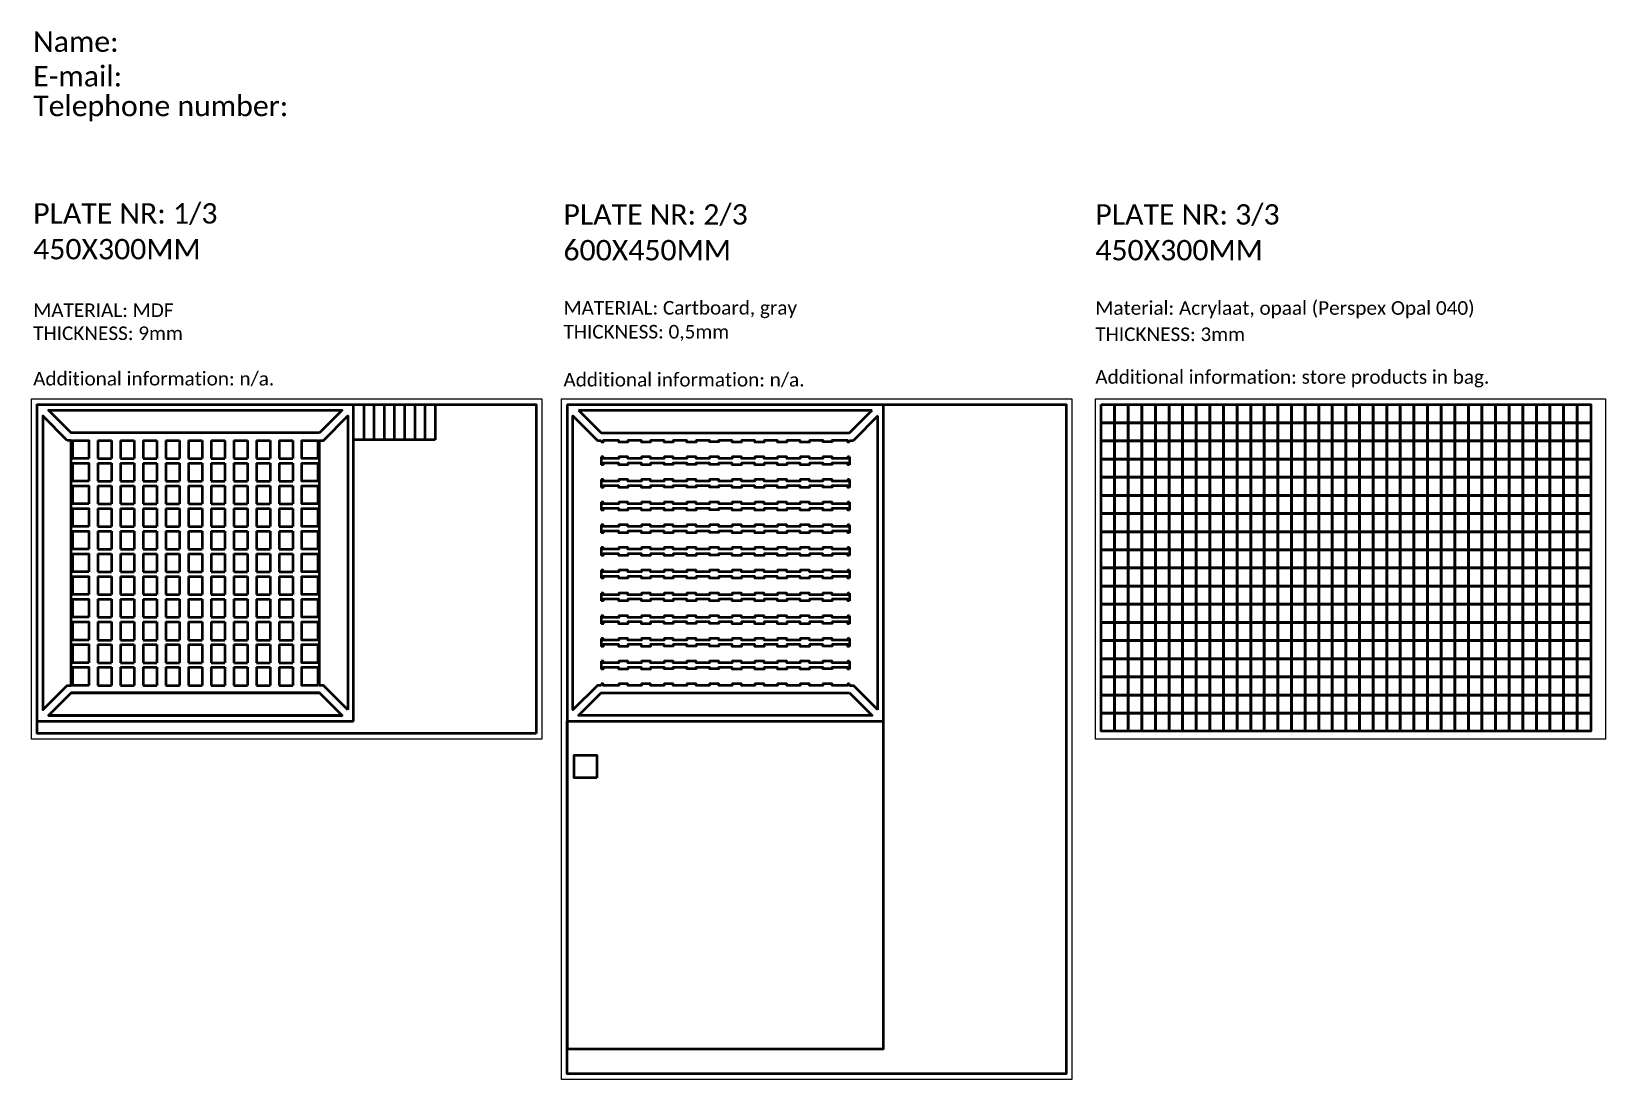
# Model space of a CAD drawing. Header units: inches. Extents: x -1539 to -150, y 1600 to 2524.
import ezdxf

# ---------------------------------------------------------------- set-up
doc = ezdxf.new("R2010")
doc.units = ezdxf.units.IN
doc.header["$MEASUREMENT"] = 0
for name, color, linetype in [('01_SNIJLIJNEN', 7, 'Continuous'), ('04_WERKBLAD', 7, 'Continuous'), ('05_TEKSTEN_INSTRUCTIES', 7, 'Continuous')]:
    doc.layers.add(name, color=color, linetype=linetype)

msp = doc.modelspace()

# ---------------------------------------------------------------- texts
at = {"layer": '05_TEKSTEN_INSTRUCTIES', "color": 18, "true_color": 0x000000, "attachment_point": 7}
for s, insert, char_height in [('\\fCalibri|b0|i0|c0|p34;\\W1;Name:', (-1537.2, 2506.1), 17.983), ('\\fCalibri|b0|i0|c0|p34;\\W1;E-mail:', (-1537.2, 2475.6), 17.983), ('\\fCalibri|b0|i0|c0|p34;\\W1;Telephone number:', (-1537.2, 2445.1), 17.983), ('\\fCalibri|b0|i0|c0|p34;\\W1;PLATE NR: 1/3', (-1537.2, 2353.7), 17.983), ('\\fCalibri|b0|i0|c0|p34;\\W1;PLATE NR: 2/3', (-1069.5, 2352.8), 17.983), ('\\fCalibri|b0|i0|c0|p34;\\W1;PLATE NR: 3/3', (-600.4, 2352.8), 17.983), ('\\fCalibri|b0|i0|c0|p34;\\W1;450X300MM', (-1537.2, 2323.2), 17.983), ('\\fCalibri|b0|i0|c0|p34;\\W1;600X450MM', (-1069.5, 2322.3), 17.983), ('\\fCalibri|b0|i0|c0|p34;\\W1;450X300MM', (-600.4, 2322.3), 17.983), ('\\fCalibri|b0|i0|c0|p34;\\W1;MATERIAL: MDF', (-1537.2, 2272.4), 11.989), ('\\fCalibri|b0|i0|c0|p34;\\W1;MATERIAL: Cartboard, gray', (-1069.5, 2271.5), 11.989), ('\\fCalibri|b0|i0|c0|p34;\\W1;Material: Acrylaat, opaal (Perspex Opal 040)', (-600.4, 2271.5), 11.989), ('\\fCalibri|b0|i0|c0|p34;\\W1;THICKNESS: 9mm', (-1537.2, 2252.1), 11.989), ('\\fCalibri|b0|i0|c0|p34;\\W1;THICKNESS: 0,5mm', (-1069.5, 2251.2), 11.989), ('\\fCalibri|b0|i0|c0|p34;\\W1;THICKNESS: 3mm', (-600.4, 2251.2), 11.989), ('\\fCalibri|b0|i0|c0|p34;\\W1;Additional information: n/a.', (-1537.2, 2211.4), 11.989), ('\\fCalibri|b0|i0|c0|p34;\\W1;Additional information: n/a.', (-1069.5, 2210.5), 11.989), ('\\fCalibri|b0|i0|c0|p34;\\W1;Additional information: store products in bag.', (-600.4, 2210.5), 11.989)]:
    msp.add_mtext(s, dxfattribs=dict(at, insert=insert, char_height=char_height))

# ---------------------------------------------------------------- blocks, each defined once
blk = doc.blocks.new('block 3')
at = {"layer": '01_SNIJLIJNEN', "color": 177, "lineweight": 35, "true_color": 0x2e3191}
for points in [[(-1480.2, 2163.8), (-1468.2, 2163.8)], [(-1480.2, 2163.8), (-1480.2, 2147.8)], [(-1468.2, 2163.8), (-1468.2, 2147.8)], [(-1480.2, 2147.8), (-1468.2, 2147.8)]]:
    blk.add_lwpolyline(points, dxfattribs=at)
blk = doc.blocks.new('block 4')
at = {"layer": '01_SNIJLIJNEN', "color": 177, "lineweight": 35, "true_color": 0x2e3191}
for points in [[(-1460.2, 2163.8), (-1448.2, 2163.8)], [(-1460.2, 2163.8), (-1460.2, 2147.8)], [(-1448.2, 2163.8), (-1448.2, 2147.8)], [(-1460.2, 2147.8), (-1448.2, 2147.8)]]:
    blk.add_lwpolyline(points, dxfattribs=at)
blk = doc.blocks.new('block 5')
at = {"layer": '01_SNIJLIJNEN', "color": 177, "lineweight": 35, "true_color": 0x2e3191}
for points in [[(-1440.2, 2163.8), (-1428.2, 2163.8)], [(-1440.2, 2163.8), (-1440.2, 2147.8)], [(-1428.2, 2163.8), (-1428.2, 2147.8)], [(-1440.2, 2147.8), (-1428.2, 2147.8)]]:
    blk.add_lwpolyline(points, dxfattribs=at)
blk = doc.blocks.new('block 6')
at = {"layer": '01_SNIJLIJNEN', "color": 177, "lineweight": 35, "true_color": 0x2e3191}
for points in [[(-1420.2, 2163.8), (-1408.2, 2163.8)], [(-1420.2, 2163.8), (-1420.2, 2147.8)], [(-1408.2, 2163.8), (-1408.2, 2147.8)], [(-1420.2, 2147.8), (-1408.2, 2147.8)]]:
    blk.add_lwpolyline(points, dxfattribs=at)
blk = doc.blocks.new('block 7')
at = {"layer": '01_SNIJLIJNEN', "color": 177, "lineweight": 35, "true_color": 0x2e3191}
for points in [[(-1400.2, 2163.8), (-1388.2, 2163.8)], [(-1400.2, 2163.8), (-1400.2, 2147.8)], [(-1388.2, 2163.8), (-1388.2, 2147.8)], [(-1400.2, 2147.8), (-1388.2, 2147.8)]]:
    blk.add_lwpolyline(points, dxfattribs=at)
blk = doc.blocks.new('block 8')
at = {"layer": '01_SNIJLIJNEN', "color": 177, "lineweight": 35, "true_color": 0x2e3191}
for points in [[(-1380.2, 2163.8), (-1368.2, 2163.8)], [(-1380.2, 2163.8), (-1380.2, 2147.8)], [(-1368.2, 2163.8), (-1368.2, 2147.8)], [(-1380.2, 2147.8), (-1368.2, 2147.8)]]:
    blk.add_lwpolyline(points, dxfattribs=at)
blk = doc.blocks.new('block 9')
at = {"layer": '01_SNIJLIJNEN', "color": 177, "lineweight": 35, "true_color": 0x2e3191}
for points in [[(-1360.2, 2163.8), (-1348.2, 2163.8)], [(-1360.2, 2163.8), (-1360.2, 2147.8)], [(-1348.2, 2163.8), (-1348.2, 2147.8)], [(-1360.2, 2147.8), (-1348.2, 2147.8)]]:
    blk.add_lwpolyline(points, dxfattribs=at)
blk = doc.blocks.new('block 10')
at = {"layer": '01_SNIJLIJNEN', "color": 177, "lineweight": 35, "true_color": 0x2e3191}
for points in [[(-1340.2, 2163.8), (-1328.2, 2163.8)], [(-1340.2, 2163.8), (-1340.2, 2147.8)], [(-1328.2, 2163.8), (-1328.2, 2147.8)], [(-1340.2, 2147.8), (-1328.2, 2147.8)]]:
    blk.add_lwpolyline(points, dxfattribs=at)
blk = doc.blocks.new('block 11')
at = {"layer": '01_SNIJLIJNEN', "color": 177, "lineweight": 35, "true_color": 0x2e3191}
for points in [[(-1320.2, 2163.8), (-1308.2, 2163.8)], [(-1320.2, 2163.8), (-1320.2, 2147.8)], [(-1308.2, 2163.8), (-1308.2, 2147.8)], [(-1320.2, 2147.8), (-1308.2, 2147.8)]]:
    blk.add_lwpolyline(points, dxfattribs=at)
blk = doc.blocks.new('block 2')
at = {"layer": '01_SNIJLIJNEN', "color": 177, "lineweight": 35, "true_color": 0x2e3191}
for points in [[(-1488.2, 2147.8), (-1502.2, 2147.8), (-1502.2, 2163.8), (-1488.2, 2163.8), (-1488.2, 2147.8)], [(-1286.2, 2147.8), (-1300.2, 2147.8), (-1300.2, 2163.8), (-1286.2, 2163.8), (-1286.2, 2147.8)]]:
    blk.add_lwpolyline(points, dxfattribs=at)
at = {"layer": '01_SNIJLIJNEN'}
for name in ['block 3', 'block 4', 'block 5', 'block 6', 'block 7', 'block 8', 'block 9', 'block 10', 'block 11']:
    blk.add_blockref(name, (0, 0), dxfattribs=at)
blk = doc.blocks.new('block 13')
at = {"layer": '01_SNIJLIJNEN', "color": 177, "lineweight": 35, "true_color": 0x2e3191}
for points in [[(-1480.2, 2143.8), (-1468.2, 2143.8)], [(-1480.2, 2143.8), (-1480.2, 2127.8)], [(-1468.2, 2143.8), (-1468.2, 2127.8)], [(-1480.2, 2127.8), (-1468.2, 2127.8)]]:
    blk.add_lwpolyline(points, dxfattribs=at)
blk = doc.blocks.new('block 14')
at = {"layer": '01_SNIJLIJNEN', "color": 177, "lineweight": 35, "true_color": 0x2e3191}
for points in [[(-1460.2, 2143.8), (-1448.2, 2143.8)], [(-1460.2, 2143.8), (-1460.2, 2127.8)], [(-1448.2, 2143.8), (-1448.2, 2127.8)], [(-1460.2, 2127.8), (-1448.2, 2127.8)]]:
    blk.add_lwpolyline(points, dxfattribs=at)
blk = doc.blocks.new('block 15')
at = {"layer": '01_SNIJLIJNEN', "color": 177, "lineweight": 35, "true_color": 0x2e3191}
for points in [[(-1440.2, 2143.8), (-1428.2, 2143.8)], [(-1440.2, 2143.8), (-1440.2, 2127.8)], [(-1428.2, 2143.8), (-1428.2, 2127.8)], [(-1440.2, 2127.8), (-1428.2, 2127.8)]]:
    blk.add_lwpolyline(points, dxfattribs=at)
blk = doc.blocks.new('block 16')
at = {"layer": '01_SNIJLIJNEN', "color": 177, "lineweight": 35, "true_color": 0x2e3191}
for points in [[(-1420.2, 2143.8), (-1408.2, 2143.8)], [(-1420.2, 2143.8), (-1420.2, 2127.8)], [(-1408.2, 2143.8), (-1408.2, 2127.8)], [(-1420.2, 2127.8), (-1408.2, 2127.8)]]:
    blk.add_lwpolyline(points, dxfattribs=at)
blk = doc.blocks.new('block 17')
at = {"layer": '01_SNIJLIJNEN', "color": 177, "lineweight": 35, "true_color": 0x2e3191}
for points in [[(-1400.2, 2143.8), (-1388.2, 2143.8)], [(-1400.2, 2143.8), (-1400.2, 2127.8)], [(-1388.2, 2143.8), (-1388.2, 2127.8)], [(-1400.2, 2127.8), (-1388.2, 2127.8)]]:
    blk.add_lwpolyline(points, dxfattribs=at)
blk = doc.blocks.new('block 18')
at = {"layer": '01_SNIJLIJNEN', "color": 177, "lineweight": 35, "true_color": 0x2e3191}
for points in [[(-1380.2, 2143.8), (-1368.2, 2143.8)], [(-1380.2, 2143.8), (-1380.2, 2127.8)], [(-1368.2, 2143.8), (-1368.2, 2127.8)], [(-1380.2, 2127.8), (-1368.2, 2127.8)]]:
    blk.add_lwpolyline(points, dxfattribs=at)
blk = doc.blocks.new('block 19')
at = {"layer": '01_SNIJLIJNEN', "color": 177, "lineweight": 35, "true_color": 0x2e3191}
for points in [[(-1360.2, 2143.8), (-1348.2, 2143.8)], [(-1360.2, 2143.8), (-1360.2, 2127.8)], [(-1348.2, 2143.8), (-1348.2, 2127.8)], [(-1360.2, 2127.8), (-1348.2, 2127.8)]]:
    blk.add_lwpolyline(points, dxfattribs=at)
blk = doc.blocks.new('block 20')
at = {"layer": '01_SNIJLIJNEN', "color": 177, "lineweight": 35, "true_color": 0x2e3191}
for points in [[(-1340.2, 2143.8), (-1328.2, 2143.8)], [(-1340.2, 2143.8), (-1340.2, 2127.8)], [(-1328.2, 2143.8), (-1328.2, 2127.8)], [(-1340.2, 2127.8), (-1328.2, 2127.8)]]:
    blk.add_lwpolyline(points, dxfattribs=at)
blk = doc.blocks.new('block 21')
at = {"layer": '01_SNIJLIJNEN', "color": 177, "lineweight": 35, "true_color": 0x2e3191}
for points in [[(-1320.2, 2143.8), (-1308.2, 2143.8)], [(-1320.2, 2143.8), (-1320.2, 2127.8)], [(-1308.2, 2143.8), (-1308.2, 2127.8)], [(-1320.2, 2127.8), (-1308.2, 2127.8)]]:
    blk.add_lwpolyline(points, dxfattribs=at)
blk = doc.blocks.new('block 12')
at = {"layer": '01_SNIJLIJNEN', "color": 177, "lineweight": 35, "true_color": 0x2e3191}
for points in [[(-1488.2, 2127.8), (-1502.2, 2127.8), (-1502.2, 2143.8), (-1488.2, 2143.8), (-1488.2, 2127.8)], [(-1286.2, 2127.8), (-1300.2, 2127.8), (-1300.2, 2143.8), (-1286.2, 2143.8), (-1286.2, 2127.8)]]:
    blk.add_lwpolyline(points, dxfattribs=at)
at = {"layer": '01_SNIJLIJNEN'}
for name in ['block 13', 'block 14', 'block 15', 'block 16', 'block 17', 'block 18', 'block 19', 'block 20', 'block 21']:
    blk.add_blockref(name, (0, 0), dxfattribs=at)
blk = doc.blocks.new('block 23')
at = {"layer": '01_SNIJLIJNEN', "color": 177, "lineweight": 35, "true_color": 0x2e3191}
for points in [[(-1480.2, 2123.8), (-1468.2, 2123.8)], [(-1480.2, 2123.8), (-1480.2, 2107.8)], [(-1468.2, 2123.8), (-1468.2, 2107.8)], [(-1480.2, 2107.8), (-1468.2, 2107.8)]]:
    blk.add_lwpolyline(points, dxfattribs=at)
blk = doc.blocks.new('block 24')
at = {"layer": '01_SNIJLIJNEN', "color": 177, "lineweight": 35, "true_color": 0x2e3191}
for points in [[(-1460.2, 2123.8), (-1448.2, 2123.8)], [(-1460.2, 2123.8), (-1460.2, 2107.8)], [(-1448.2, 2123.8), (-1448.2, 2107.8)], [(-1460.2, 2107.8), (-1448.2, 2107.8)]]:
    blk.add_lwpolyline(points, dxfattribs=at)
blk = doc.blocks.new('block 25')
at = {"layer": '01_SNIJLIJNEN', "color": 177, "lineweight": 35, "true_color": 0x2e3191}
for points in [[(-1440.2, 2123.8), (-1428.2, 2123.8)], [(-1440.2, 2123.8), (-1440.2, 2107.8)], [(-1428.2, 2123.8), (-1428.2, 2107.8)], [(-1440.2, 2107.8), (-1428.2, 2107.8)]]:
    blk.add_lwpolyline(points, dxfattribs=at)
blk = doc.blocks.new('block 26')
at = {"layer": '01_SNIJLIJNEN', "color": 177, "lineweight": 35, "true_color": 0x2e3191}
for points in [[(-1420.2, 2123.8), (-1408.2, 2123.8)], [(-1420.2, 2123.8), (-1420.2, 2107.8)], [(-1408.2, 2123.8), (-1408.2, 2107.8)], [(-1420.2, 2107.8), (-1408.2, 2107.8)]]:
    blk.add_lwpolyline(points, dxfattribs=at)
blk = doc.blocks.new('block 27')
at = {"layer": '01_SNIJLIJNEN', "color": 177, "lineweight": 35, "true_color": 0x2e3191}
for points in [[(-1400.2, 2123.8), (-1388.2, 2123.8)], [(-1400.2, 2123.8), (-1400.2, 2107.8)], [(-1388.2, 2123.8), (-1388.2, 2107.8)], [(-1400.2, 2107.8), (-1388.2, 2107.8)]]:
    blk.add_lwpolyline(points, dxfattribs=at)
blk = doc.blocks.new('block 28')
at = {"layer": '01_SNIJLIJNEN', "color": 177, "lineweight": 35, "true_color": 0x2e3191}
for points in [[(-1380.2, 2123.8), (-1368.2, 2123.8)], [(-1380.2, 2123.8), (-1380.2, 2107.8)], [(-1368.2, 2123.8), (-1368.2, 2107.8)], [(-1380.2, 2107.8), (-1368.2, 2107.8)]]:
    blk.add_lwpolyline(points, dxfattribs=at)
blk = doc.blocks.new('block 29')
at = {"layer": '01_SNIJLIJNEN', "color": 177, "lineweight": 35, "true_color": 0x2e3191}
for points in [[(-1360.2, 2123.8), (-1348.2, 2123.8)], [(-1360.2, 2123.8), (-1360.2, 2107.8)], [(-1348.2, 2123.8), (-1348.2, 2107.8)], [(-1360.2, 2107.8), (-1348.2, 2107.8)]]:
    blk.add_lwpolyline(points, dxfattribs=at)
blk = doc.blocks.new('block 30')
at = {"layer": '01_SNIJLIJNEN', "color": 177, "lineweight": 35, "true_color": 0x2e3191}
for points in [[(-1340.2, 2123.8), (-1328.2, 2123.8)], [(-1340.2, 2123.8), (-1340.2, 2107.8)], [(-1328.2, 2123.8), (-1328.2, 2107.8)], [(-1340.2, 2107.8), (-1328.2, 2107.8)]]:
    blk.add_lwpolyline(points, dxfattribs=at)
blk = doc.blocks.new('block 31')
at = {"layer": '01_SNIJLIJNEN', "color": 177, "lineweight": 35, "true_color": 0x2e3191}
for points in [[(-1320.2, 2123.8), (-1308.2, 2123.8)], [(-1320.2, 2123.8), (-1320.2, 2107.8)], [(-1308.2, 2123.8), (-1308.2, 2107.8)], [(-1320.2, 2107.8), (-1308.2, 2107.8)]]:
    blk.add_lwpolyline(points, dxfattribs=at)
blk = doc.blocks.new('block 22')
at = {"layer": '01_SNIJLIJNEN', "color": 177, "lineweight": 35, "true_color": 0x2e3191}
for points in [[(-1488.2, 2107.8), (-1502.2, 2107.8), (-1502.2, 2123.8), (-1488.2, 2123.8), (-1488.2, 2107.8)], [(-1286.2, 2107.8), (-1300.2, 2107.8), (-1300.2, 2123.8), (-1286.2, 2123.8), (-1286.2, 2107.8)]]:
    blk.add_lwpolyline(points, dxfattribs=at)
at = {"layer": '01_SNIJLIJNEN'}
for name in ['block 23', 'block 24', 'block 25', 'block 26', 'block 27', 'block 28', 'block 29', 'block 30', 'block 31']:
    blk.add_blockref(name, (0, 0), dxfattribs=at)
blk = doc.blocks.new('block 33')
at = {"layer": '01_SNIJLIJNEN', "color": 177, "lineweight": 35, "true_color": 0x2e3191}
for points in [[(-1480.2, 2103.8), (-1468.2, 2103.8)], [(-1480.2, 2103.8), (-1480.2, 2087.8)], [(-1468.2, 2103.8), (-1468.2, 2087.8)], [(-1480.2, 2087.8), (-1468.2, 2087.8)]]:
    blk.add_lwpolyline(points, dxfattribs=at)
blk = doc.blocks.new('block 34')
at = {"layer": '01_SNIJLIJNEN', "color": 177, "lineweight": 35, "true_color": 0x2e3191}
for points in [[(-1460.2, 2103.8), (-1448.2, 2103.8)], [(-1460.2, 2103.8), (-1460.2, 2087.8)], [(-1448.2, 2103.8), (-1448.2, 2087.8)], [(-1460.2, 2087.8), (-1448.2, 2087.8)]]:
    blk.add_lwpolyline(points, dxfattribs=at)
blk = doc.blocks.new('block 35')
at = {"layer": '01_SNIJLIJNEN', "color": 177, "lineweight": 35, "true_color": 0x2e3191}
for points in [[(-1440.2, 2103.8), (-1428.2, 2103.8)], [(-1440.2, 2103.8), (-1440.2, 2087.8)], [(-1428.2, 2103.8), (-1428.2, 2087.8)], [(-1440.2, 2087.8), (-1428.2, 2087.8)]]:
    blk.add_lwpolyline(points, dxfattribs=at)
blk = doc.blocks.new('block 36')
at = {"layer": '01_SNIJLIJNEN', "color": 177, "lineweight": 35, "true_color": 0x2e3191}
for points in [[(-1420.2, 2103.8), (-1408.2, 2103.8)], [(-1420.2, 2103.8), (-1420.2, 2087.8)], [(-1408.2, 2103.8), (-1408.2, 2087.8)], [(-1420.2, 2087.8), (-1408.2, 2087.8)]]:
    blk.add_lwpolyline(points, dxfattribs=at)
blk = doc.blocks.new('block 37')
at = {"layer": '01_SNIJLIJNEN', "color": 177, "lineweight": 35, "true_color": 0x2e3191}
for points in [[(-1400.2, 2103.8), (-1388.2, 2103.8)], [(-1400.2, 2103.8), (-1400.2, 2087.8)], [(-1388.2, 2103.8), (-1388.2, 2087.8)], [(-1400.2, 2087.8), (-1388.2, 2087.8)]]:
    blk.add_lwpolyline(points, dxfattribs=at)
blk = doc.blocks.new('block 38')
at = {"layer": '01_SNIJLIJNEN', "color": 177, "lineweight": 35, "true_color": 0x2e3191}
for points in [[(-1380.2, 2103.8), (-1368.2, 2103.8)], [(-1380.2, 2103.8), (-1380.2, 2087.8)], [(-1368.2, 2103.8), (-1368.2, 2087.8)], [(-1380.2, 2087.8), (-1368.2, 2087.8)]]:
    blk.add_lwpolyline(points, dxfattribs=at)
blk = doc.blocks.new('block 39')
at = {"layer": '01_SNIJLIJNEN', "color": 177, "lineweight": 35, "true_color": 0x2e3191}
for points in [[(-1360.2, 2103.8), (-1348.2, 2103.8)], [(-1360.2, 2103.8), (-1360.2, 2087.8)], [(-1348.2, 2103.8), (-1348.2, 2087.8)], [(-1360.2, 2087.8), (-1348.2, 2087.8)]]:
    blk.add_lwpolyline(points, dxfattribs=at)
blk = doc.blocks.new('block 40')
at = {"layer": '01_SNIJLIJNEN', "color": 177, "lineweight": 35, "true_color": 0x2e3191}
for points in [[(-1340.2, 2103.8), (-1328.2, 2103.8)], [(-1340.2, 2103.8), (-1340.2, 2087.8)], [(-1328.2, 2103.8), (-1328.2, 2087.8)], [(-1340.2, 2087.8), (-1328.2, 2087.8)]]:
    blk.add_lwpolyline(points, dxfattribs=at)
blk = doc.blocks.new('block 41')
at = {"layer": '01_SNIJLIJNEN', "color": 177, "lineweight": 35, "true_color": 0x2e3191}
for points in [[(-1320.2, 2103.8), (-1308.2, 2103.8)], [(-1320.2, 2103.8), (-1320.2, 2087.8)], [(-1308.2, 2103.8), (-1308.2, 2087.8)], [(-1320.2, 2087.8), (-1308.2, 2087.8)]]:
    blk.add_lwpolyline(points, dxfattribs=at)
blk = doc.blocks.new('block 32')
at = {"layer": '01_SNIJLIJNEN', "color": 177, "lineweight": 35, "true_color": 0x2e3191}
for points in [[(-1488.2, 2087.8), (-1502.2, 2087.8), (-1502.2, 2103.8), (-1488.2, 2103.8), (-1488.2, 2087.8)], [(-1286.2, 2087.8), (-1300.2, 2087.8), (-1300.2, 2103.8), (-1286.2, 2103.8), (-1286.2, 2087.8)]]:
    blk.add_lwpolyline(points, dxfattribs=at)
at = {"layer": '01_SNIJLIJNEN'}
for name in ['block 33', 'block 34', 'block 35', 'block 36', 'block 37', 'block 38', 'block 39', 'block 40', 'block 41']:
    blk.add_blockref(name, (0, 0), dxfattribs=at)
blk = doc.blocks.new('block 43')
at = {"layer": '01_SNIJLIJNEN', "color": 177, "lineweight": 35, "true_color": 0x2e3191}
for points in [[(-1480.2, 2083.8), (-1468.2, 2083.8)], [(-1480.2, 2083.8), (-1480.2, 2067.8)], [(-1468.2, 2083.8), (-1468.2, 2067.8)], [(-1480.2, 2067.8), (-1468.2, 2067.8)]]:
    blk.add_lwpolyline(points, dxfattribs=at)
blk = doc.blocks.new('block 44')
at = {"layer": '01_SNIJLIJNEN', "color": 177, "lineweight": 35, "true_color": 0x2e3191}
for points in [[(-1460.2, 2083.8), (-1448.2, 2083.8)], [(-1460.2, 2083.8), (-1460.2, 2067.8)], [(-1448.2, 2083.8), (-1448.2, 2067.8)], [(-1460.2, 2067.8), (-1448.2, 2067.8)]]:
    blk.add_lwpolyline(points, dxfattribs=at)
blk = doc.blocks.new('block 45')
at = {"layer": '01_SNIJLIJNEN', "color": 177, "lineweight": 35, "true_color": 0x2e3191}
for points in [[(-1440.2, 2083.8), (-1428.2, 2083.8)], [(-1440.2, 2083.8), (-1440.2, 2067.8)], [(-1428.2, 2083.8), (-1428.2, 2067.8)], [(-1440.2, 2067.8), (-1428.2, 2067.8)]]:
    blk.add_lwpolyline(points, dxfattribs=at)
blk = doc.blocks.new('block 46')
at = {"layer": '01_SNIJLIJNEN', "color": 177, "lineweight": 35, "true_color": 0x2e3191}
for points in [[(-1420.2, 2083.8), (-1408.2, 2083.8)], [(-1420.2, 2083.8), (-1420.2, 2067.8)], [(-1408.2, 2083.8), (-1408.2, 2067.8)], [(-1420.2, 2067.8), (-1408.2, 2067.8)]]:
    blk.add_lwpolyline(points, dxfattribs=at)
blk = doc.blocks.new('block 47')
at = {"layer": '01_SNIJLIJNEN', "color": 177, "lineweight": 35, "true_color": 0x2e3191}
for points in [[(-1400.2, 2083.8), (-1388.2, 2083.8)], [(-1400.2, 2083.8), (-1400.2, 2067.8)], [(-1388.2, 2083.8), (-1388.2, 2067.8)], [(-1400.2, 2067.8), (-1388.2, 2067.8)]]:
    blk.add_lwpolyline(points, dxfattribs=at)
blk = doc.blocks.new('block 48')
at = {"layer": '01_SNIJLIJNEN', "color": 177, "lineweight": 35, "true_color": 0x2e3191}
for points in [[(-1380.2, 2083.8), (-1368.2, 2083.8)], [(-1380.2, 2083.8), (-1380.2, 2067.8)], [(-1368.2, 2083.8), (-1368.2, 2067.8)], [(-1380.2, 2067.8), (-1368.2, 2067.8)]]:
    blk.add_lwpolyline(points, dxfattribs=at)
blk = doc.blocks.new('block 49')
at = {"layer": '01_SNIJLIJNEN', "color": 177, "lineweight": 35, "true_color": 0x2e3191}
for points in [[(-1360.2, 2083.8), (-1348.2, 2083.8)], [(-1360.2, 2083.8), (-1360.2, 2067.8)], [(-1348.2, 2083.8), (-1348.2, 2067.8)], [(-1360.2, 2067.8), (-1348.2, 2067.8)]]:
    blk.add_lwpolyline(points, dxfattribs=at)
blk = doc.blocks.new('block 50')
at = {"layer": '01_SNIJLIJNEN', "color": 177, "lineweight": 35, "true_color": 0x2e3191}
for points in [[(-1340.2, 2083.8), (-1328.2, 2083.8)], [(-1340.2, 2083.8), (-1340.2, 2067.8)], [(-1328.2, 2083.8), (-1328.2, 2067.8)], [(-1340.2, 2067.8), (-1328.2, 2067.8)]]:
    blk.add_lwpolyline(points, dxfattribs=at)
blk = doc.blocks.new('block 51')
at = {"layer": '01_SNIJLIJNEN', "color": 177, "lineweight": 35, "true_color": 0x2e3191}
for points in [[(-1320.2, 2083.8), (-1308.2, 2083.8)], [(-1320.2, 2083.8), (-1320.2, 2067.8)], [(-1308.2, 2083.8), (-1308.2, 2067.8)], [(-1320.2, 2067.8), (-1308.2, 2067.8)]]:
    blk.add_lwpolyline(points, dxfattribs=at)
blk = doc.blocks.new('block 42')
at = {"layer": '01_SNIJLIJNEN', "color": 177, "lineweight": 35, "true_color": 0x2e3191}
for points in [[(-1488.2, 2067.8), (-1502.2, 2067.8), (-1502.2, 2083.8), (-1488.2, 2083.8), (-1488.2, 2067.8)], [(-1286.2, 2067.8), (-1300.2, 2067.8), (-1300.2, 2083.8), (-1286.2, 2083.8), (-1286.2, 2067.8)]]:
    blk.add_lwpolyline(points, dxfattribs=at)
at = {"layer": '01_SNIJLIJNEN'}
for name in ['block 43', 'block 44', 'block 45', 'block 46', 'block 47', 'block 48', 'block 49', 'block 50', 'block 51']:
    blk.add_blockref(name, (0, 0), dxfattribs=at)
blk = doc.blocks.new('block 53')
at = {"layer": '01_SNIJLIJNEN', "color": 177, "lineweight": 35, "true_color": 0x2e3191}
for points in [[(-1480.2, 2063.8), (-1468.2, 2063.8)], [(-1480.2, 2063.8), (-1480.2, 2047.8)], [(-1468.2, 2063.8), (-1468.2, 2047.8)], [(-1480.2, 2047.8), (-1468.2, 2047.8)]]:
    blk.add_lwpolyline(points, dxfattribs=at)
blk = doc.blocks.new('block 54')
at = {"layer": '01_SNIJLIJNEN', "color": 177, "lineweight": 35, "true_color": 0x2e3191}
for points in [[(-1460.2, 2063.8), (-1448.2, 2063.8)], [(-1460.2, 2063.8), (-1460.2, 2047.8)], [(-1448.2, 2063.8), (-1448.2, 2047.8)], [(-1460.2, 2047.8), (-1448.2, 2047.8)]]:
    blk.add_lwpolyline(points, dxfattribs=at)
blk = doc.blocks.new('block 55')
at = {"layer": '01_SNIJLIJNEN', "color": 177, "lineweight": 35, "true_color": 0x2e3191}
for points in [[(-1440.2, 2063.8), (-1428.2, 2063.8)], [(-1440.2, 2063.8), (-1440.2, 2047.8)], [(-1428.2, 2063.8), (-1428.2, 2047.8)], [(-1440.2, 2047.8), (-1428.2, 2047.8)]]:
    blk.add_lwpolyline(points, dxfattribs=at)
blk = doc.blocks.new('block 56')
at = {"layer": '01_SNIJLIJNEN', "color": 177, "lineweight": 35, "true_color": 0x2e3191}
for points in [[(-1420.2, 2063.8), (-1408.2, 2063.8)], [(-1420.2, 2063.8), (-1420.2, 2047.8)], [(-1408.2, 2063.8), (-1408.2, 2047.8)], [(-1420.2, 2047.8), (-1408.2, 2047.8)]]:
    blk.add_lwpolyline(points, dxfattribs=at)
blk = doc.blocks.new('block 57')
at = {"layer": '01_SNIJLIJNEN', "color": 177, "lineweight": 35, "true_color": 0x2e3191}
for points in [[(-1400.2, 2063.8), (-1388.2, 2063.8)], [(-1400.2, 2063.8), (-1400.2, 2047.8)], [(-1388.2, 2063.8), (-1388.2, 2047.8)], [(-1400.2, 2047.8), (-1388.2, 2047.8)]]:
    blk.add_lwpolyline(points, dxfattribs=at)
blk = doc.blocks.new('block 58')
at = {"layer": '01_SNIJLIJNEN', "color": 177, "lineweight": 35, "true_color": 0x2e3191}
for points in [[(-1380.2, 2063.8), (-1368.2, 2063.8)], [(-1380.2, 2063.8), (-1380.2, 2047.8)], [(-1368.2, 2063.8), (-1368.2, 2047.8)], [(-1380.2, 2047.8), (-1368.2, 2047.8)]]:
    blk.add_lwpolyline(points, dxfattribs=at)
blk = doc.blocks.new('block 59')
at = {"layer": '01_SNIJLIJNEN', "color": 177, "lineweight": 35, "true_color": 0x2e3191}
for points in [[(-1360.2, 2063.8), (-1348.2, 2063.8)], [(-1360.2, 2063.8), (-1360.2, 2047.8)], [(-1348.2, 2063.8), (-1348.2, 2047.8)], [(-1360.2, 2047.8), (-1348.2, 2047.8)]]:
    blk.add_lwpolyline(points, dxfattribs=at)
blk = doc.blocks.new('block 60')
at = {"layer": '01_SNIJLIJNEN', "color": 177, "lineweight": 35, "true_color": 0x2e3191}
for points in [[(-1340.2, 2063.8), (-1328.2, 2063.8)], [(-1340.2, 2063.8), (-1340.2, 2047.8)], [(-1328.2, 2063.8), (-1328.2, 2047.8)], [(-1340.2, 2047.8), (-1328.2, 2047.8)]]:
    blk.add_lwpolyline(points, dxfattribs=at)
blk = doc.blocks.new('block 61')
at = {"layer": '01_SNIJLIJNEN', "color": 177, "lineweight": 35, "true_color": 0x2e3191}
for points in [[(-1320.2, 2063.8), (-1308.2, 2063.8)], [(-1320.2, 2063.8), (-1320.2, 2047.8)], [(-1308.2, 2063.8), (-1308.2, 2047.8)], [(-1320.2, 2047.8), (-1308.2, 2047.8)]]:
    blk.add_lwpolyline(points, dxfattribs=at)
blk = doc.blocks.new('block 52')
at = {"layer": '01_SNIJLIJNEN', "color": 177, "lineweight": 35, "true_color": 0x2e3191}
for points in [[(-1488.2, 2047.8), (-1502.2, 2047.8), (-1502.2, 2063.8), (-1488.2, 2063.8), (-1488.2, 2047.8)], [(-1286.2, 2047.8), (-1300.2, 2047.8), (-1300.2, 2063.8), (-1286.2, 2063.8), (-1286.2, 2047.8)]]:
    blk.add_lwpolyline(points, dxfattribs=at)
at = {"layer": '01_SNIJLIJNEN'}
for name in ['block 53', 'block 54', 'block 55', 'block 56', 'block 57', 'block 58', 'block 59', 'block 60', 'block 61']:
    blk.add_blockref(name, (0, 0), dxfattribs=at)
blk = doc.blocks.new('block 63')
at = {"layer": '01_SNIJLIJNEN', "color": 177, "lineweight": 35, "true_color": 0x2e3191}
for points in [[(-1480.2, 2043.8), (-1468.2, 2043.8)], [(-1480.2, 2043.8), (-1480.2, 2027.8)], [(-1468.2, 2043.8), (-1468.2, 2027.8)], [(-1480.2, 2027.8), (-1468.2, 2027.8)]]:
    blk.add_lwpolyline(points, dxfattribs=at)
blk = doc.blocks.new('block 64')
at = {"layer": '01_SNIJLIJNEN', "color": 177, "lineweight": 35, "true_color": 0x2e3191}
for points in [[(-1460.2, 2043.8), (-1448.2, 2043.8)], [(-1460.2, 2043.8), (-1460.2, 2027.8)], [(-1448.2, 2043.8), (-1448.2, 2027.8)], [(-1460.2, 2027.8), (-1448.2, 2027.8)]]:
    blk.add_lwpolyline(points, dxfattribs=at)
blk = doc.blocks.new('block 65')
at = {"layer": '01_SNIJLIJNEN', "color": 177, "lineweight": 35, "true_color": 0x2e3191}
for points in [[(-1440.2, 2043.8), (-1428.2, 2043.8)], [(-1440.2, 2043.8), (-1440.2, 2027.8)], [(-1428.2, 2043.8), (-1428.2, 2027.8)], [(-1440.2, 2027.8), (-1428.2, 2027.8)]]:
    blk.add_lwpolyline(points, dxfattribs=at)
blk = doc.blocks.new('block 66')
at = {"layer": '01_SNIJLIJNEN', "color": 177, "lineweight": 35, "true_color": 0x2e3191}
for points in [[(-1420.2, 2043.8), (-1408.2, 2043.8)], [(-1420.2, 2043.8), (-1420.2, 2027.8)], [(-1408.2, 2043.8), (-1408.2, 2027.8)], [(-1420.2, 2027.8), (-1408.2, 2027.8)]]:
    blk.add_lwpolyline(points, dxfattribs=at)
blk = doc.blocks.new('block 67')
at = {"layer": '01_SNIJLIJNEN', "color": 177, "lineweight": 35, "true_color": 0x2e3191}
for points in [[(-1400.2, 2043.8), (-1388.2, 2043.8)], [(-1400.2, 2043.8), (-1400.2, 2027.8)], [(-1388.2, 2043.8), (-1388.2, 2027.8)], [(-1400.2, 2027.8), (-1388.2, 2027.8)]]:
    blk.add_lwpolyline(points, dxfattribs=at)
blk = doc.blocks.new('block 68')
at = {"layer": '01_SNIJLIJNEN', "color": 177, "lineweight": 35, "true_color": 0x2e3191}
for points in [[(-1380.2, 2043.8), (-1368.2, 2043.8)], [(-1380.2, 2043.8), (-1380.2, 2027.8)], [(-1368.2, 2043.8), (-1368.2, 2027.8)], [(-1380.2, 2027.8), (-1368.2, 2027.8)]]:
    blk.add_lwpolyline(points, dxfattribs=at)
blk = doc.blocks.new('block 69')
at = {"layer": '01_SNIJLIJNEN', "color": 177, "lineweight": 35, "true_color": 0x2e3191}
for points in [[(-1360.2, 2043.8), (-1348.2, 2043.8)], [(-1360.2, 2043.8), (-1360.2, 2027.8)], [(-1348.2, 2043.8), (-1348.2, 2027.8)], [(-1360.2, 2027.8), (-1348.2, 2027.8)]]:
    blk.add_lwpolyline(points, dxfattribs=at)
blk = doc.blocks.new('block 70')
at = {"layer": '01_SNIJLIJNEN', "color": 177, "lineweight": 35, "true_color": 0x2e3191}
for points in [[(-1340.2, 2043.8), (-1328.2, 2043.8)], [(-1340.2, 2043.8), (-1340.2, 2027.8)], [(-1328.2, 2043.8), (-1328.2, 2027.8)], [(-1340.2, 2027.8), (-1328.2, 2027.8)]]:
    blk.add_lwpolyline(points, dxfattribs=at)
blk = doc.blocks.new('block 71')
at = {"layer": '01_SNIJLIJNEN', "color": 177, "lineweight": 35, "true_color": 0x2e3191}
for points in [[(-1320.2, 2043.8), (-1308.2, 2043.8)], [(-1320.2, 2043.8), (-1320.2, 2027.8)], [(-1308.2, 2043.8), (-1308.2, 2027.8)], [(-1320.2, 2027.8), (-1308.2, 2027.8)]]:
    blk.add_lwpolyline(points, dxfattribs=at)
blk = doc.blocks.new('block 62')
at = {"layer": '01_SNIJLIJNEN', "color": 177, "lineweight": 35, "true_color": 0x2e3191}
for points in [[(-1488.2, 2027.8), (-1502.2, 2027.8), (-1502.2, 2043.8), (-1488.2, 2043.8), (-1488.2, 2027.8)], [(-1286.2, 2027.8), (-1300.2, 2027.8), (-1300.2, 2043.8), (-1286.2, 2043.8), (-1286.2, 2027.8)]]:
    blk.add_lwpolyline(points, dxfattribs=at)
at = {"layer": '01_SNIJLIJNEN'}
for name in ['block 63', 'block 64', 'block 65', 'block 66', 'block 67', 'block 68', 'block 69', 'block 70', 'block 71']:
    blk.add_blockref(name, (0, 0), dxfattribs=at)
blk = doc.blocks.new('block 73')
at = {"layer": '01_SNIJLIJNEN', "color": 177, "lineweight": 35, "true_color": 0x2e3191}
for points in [[(-1480.2, 2023.8), (-1468.2, 2023.8)], [(-1480.2, 2023.8), (-1480.2, 2007.8)], [(-1468.2, 2023.8), (-1468.2, 2007.8)], [(-1480.2, 2007.8), (-1468.2, 2007.8)]]:
    blk.add_lwpolyline(points, dxfattribs=at)
blk = doc.blocks.new('block 74')
at = {"layer": '01_SNIJLIJNEN', "color": 177, "lineweight": 35, "true_color": 0x2e3191}
for points in [[(-1460.2, 2023.8), (-1448.2, 2023.8)], [(-1460.2, 2023.8), (-1460.2, 2007.8)], [(-1448.2, 2023.8), (-1448.2, 2007.8)], [(-1460.2, 2007.8), (-1448.2, 2007.8)]]:
    blk.add_lwpolyline(points, dxfattribs=at)
blk = doc.blocks.new('block 75')
at = {"layer": '01_SNIJLIJNEN', "color": 177, "lineweight": 35, "true_color": 0x2e3191}
for points in [[(-1440.2, 2023.8), (-1428.2, 2023.8)], [(-1440.2, 2023.8), (-1440.2, 2007.8)], [(-1428.2, 2023.8), (-1428.2, 2007.8)], [(-1440.2, 2007.8), (-1428.2, 2007.8)]]:
    blk.add_lwpolyline(points, dxfattribs=at)
blk = doc.blocks.new('block 76')
at = {"layer": '01_SNIJLIJNEN', "color": 177, "lineweight": 35, "true_color": 0x2e3191}
for points in [[(-1420.2, 2023.8), (-1408.2, 2023.8)], [(-1420.2, 2023.8), (-1420.2, 2007.8)], [(-1408.2, 2023.8), (-1408.2, 2007.8)], [(-1420.2, 2007.8), (-1408.2, 2007.8)]]:
    blk.add_lwpolyline(points, dxfattribs=at)
blk = doc.blocks.new('block 77')
at = {"layer": '01_SNIJLIJNEN', "color": 177, "lineweight": 35, "true_color": 0x2e3191}
for points in [[(-1400.2, 2023.8), (-1388.2, 2023.8)], [(-1400.2, 2023.8), (-1400.2, 2007.8)], [(-1388.2, 2023.8), (-1388.2, 2007.8)], [(-1400.2, 2007.8), (-1388.2, 2007.8)]]:
    blk.add_lwpolyline(points, dxfattribs=at)
blk = doc.blocks.new('block 78')
at = {"layer": '01_SNIJLIJNEN', "color": 177, "lineweight": 35, "true_color": 0x2e3191}
for points in [[(-1380.2, 2023.8), (-1368.2, 2023.8)], [(-1380.2, 2023.8), (-1380.2, 2007.8)], [(-1368.2, 2023.8), (-1368.2, 2007.8)], [(-1380.2, 2007.8), (-1368.2, 2007.8)]]:
    blk.add_lwpolyline(points, dxfattribs=at)
blk = doc.blocks.new('block 79')
at = {"layer": '01_SNIJLIJNEN', "color": 177, "lineweight": 35, "true_color": 0x2e3191}
for points in [[(-1360.2, 2023.8), (-1348.2, 2023.8)], [(-1360.2, 2023.8), (-1360.2, 2007.8)], [(-1348.2, 2023.8), (-1348.2, 2007.8)], [(-1360.2, 2007.8), (-1348.2, 2007.8)]]:
    blk.add_lwpolyline(points, dxfattribs=at)
blk = doc.blocks.new('block 80')
at = {"layer": '01_SNIJLIJNEN', "color": 177, "lineweight": 35, "true_color": 0x2e3191}
for points in [[(-1340.2, 2023.8), (-1328.2, 2023.8)], [(-1340.2, 2023.8), (-1340.2, 2007.8)], [(-1328.2, 2023.8), (-1328.2, 2007.8)], [(-1340.2, 2007.8), (-1328.2, 2007.8)]]:
    blk.add_lwpolyline(points, dxfattribs=at)
blk = doc.blocks.new('block 81')
at = {"layer": '01_SNIJLIJNEN', "color": 177, "lineweight": 35, "true_color": 0x2e3191}
for points in [[(-1320.2, 2023.8), (-1308.2, 2023.8)], [(-1320.2, 2023.8), (-1320.2, 2007.8)], [(-1308.2, 2023.8), (-1308.2, 2007.8)], [(-1320.2, 2007.8), (-1308.2, 2007.8)]]:
    blk.add_lwpolyline(points, dxfattribs=at)
blk = doc.blocks.new('block 72')
at = {"layer": '01_SNIJLIJNEN', "color": 177, "lineweight": 35, "true_color": 0x2e3191}
for points in [[(-1488.2, 2007.8), (-1502.2, 2007.8), (-1502.2, 2023.8), (-1488.2, 2023.8), (-1488.2, 2007.8)], [(-1286.2, 2007.8), (-1300.2, 2007.8), (-1300.2, 2023.8), (-1286.2, 2023.8), (-1286.2, 2007.8)]]:
    blk.add_lwpolyline(points, dxfattribs=at)
at = {"layer": '01_SNIJLIJNEN'}
for name in ['block 73', 'block 74', 'block 75', 'block 76', 'block 77', 'block 78', 'block 79', 'block 80', 'block 81']:
    blk.add_blockref(name, (0, 0), dxfattribs=at)
blk = doc.blocks.new('block 83')
at = {"layer": '01_SNIJLIJNEN', "color": 177, "lineweight": 35, "true_color": 0x2e3191}
for points in [[(-1480.2, 2003.8), (-1468.2, 2003.8)], [(-1480.2, 2003.8), (-1480.2, 1987.8)], [(-1468.2, 2003.8), (-1468.2, 1987.8)], [(-1480.2, 1987.8), (-1468.2, 1987.8)]]:
    blk.add_lwpolyline(points, dxfattribs=at)
blk = doc.blocks.new('block 84')
at = {"layer": '01_SNIJLIJNEN', "color": 177, "lineweight": 35, "true_color": 0x2e3191}
for points in [[(-1460.2, 2003.8), (-1448.2, 2003.8)], [(-1460.2, 2003.8), (-1460.2, 1987.8)], [(-1448.2, 2003.8), (-1448.2, 1987.8)], [(-1460.2, 1987.8), (-1448.2, 1987.8)]]:
    blk.add_lwpolyline(points, dxfattribs=at)
blk = doc.blocks.new('block 85')
at = {"layer": '01_SNIJLIJNEN', "color": 177, "lineweight": 35, "true_color": 0x2e3191}
for points in [[(-1440.2, 2003.8), (-1428.2, 2003.8)], [(-1440.2, 2003.8), (-1440.2, 1987.8)], [(-1428.2, 2003.8), (-1428.2, 1987.8)], [(-1440.2, 1987.8), (-1428.2, 1987.8)]]:
    blk.add_lwpolyline(points, dxfattribs=at)
blk = doc.blocks.new('block 86')
at = {"layer": '01_SNIJLIJNEN', "color": 177, "lineweight": 35, "true_color": 0x2e3191}
for points in [[(-1420.2, 2003.8), (-1408.2, 2003.8)], [(-1420.2, 2003.8), (-1420.2, 1987.8)], [(-1408.2, 2003.8), (-1408.2, 1987.8)], [(-1420.2, 1987.8), (-1408.2, 1987.8)]]:
    blk.add_lwpolyline(points, dxfattribs=at)
blk = doc.blocks.new('block 87')
at = {"layer": '01_SNIJLIJNEN', "color": 177, "lineweight": 35, "true_color": 0x2e3191}
for points in [[(-1400.2, 2003.8), (-1388.2, 2003.8)], [(-1400.2, 2003.8), (-1400.2, 1987.8)], [(-1388.2, 2003.8), (-1388.2, 1987.8)], [(-1400.2, 1987.8), (-1388.2, 1987.8)]]:
    blk.add_lwpolyline(points, dxfattribs=at)
blk = doc.blocks.new('block 88')
at = {"layer": '01_SNIJLIJNEN', "color": 177, "lineweight": 35, "true_color": 0x2e3191}
for points in [[(-1380.2, 2003.8), (-1368.2, 2003.8)], [(-1380.2, 2003.8), (-1380.2, 1987.8)], [(-1368.2, 2003.8), (-1368.2, 1987.8)], [(-1380.2, 1987.8), (-1368.2, 1987.8)]]:
    blk.add_lwpolyline(points, dxfattribs=at)
blk = doc.blocks.new('block 89')
at = {"layer": '01_SNIJLIJNEN', "color": 177, "lineweight": 35, "true_color": 0x2e3191}
for points in [[(-1360.2, 2003.8), (-1348.2, 2003.8)], [(-1360.2, 2003.8), (-1360.2, 1987.8)], [(-1348.2, 2003.8), (-1348.2, 1987.8)], [(-1360.2, 1987.8), (-1348.2, 1987.8)]]:
    blk.add_lwpolyline(points, dxfattribs=at)
blk = doc.blocks.new('block 90')
at = {"layer": '01_SNIJLIJNEN', "color": 177, "lineweight": 35, "true_color": 0x2e3191}
for points in [[(-1340.2, 2003.8), (-1328.2, 2003.8)], [(-1340.2, 2003.8), (-1340.2, 1987.8)], [(-1328.2, 2003.8), (-1328.2, 1987.8)], [(-1340.2, 1987.8), (-1328.2, 1987.8)]]:
    blk.add_lwpolyline(points, dxfattribs=at)
blk = doc.blocks.new('block 91')
at = {"layer": '01_SNIJLIJNEN', "color": 177, "lineweight": 35, "true_color": 0x2e3191}
for points in [[(-1320.2, 2003.8), (-1308.2, 2003.8)], [(-1320.2, 2003.8), (-1320.2, 1987.8)], [(-1308.2, 2003.8), (-1308.2, 1987.8)], [(-1320.2, 1987.8), (-1308.2, 1987.8)]]:
    blk.add_lwpolyline(points, dxfattribs=at)
blk = doc.blocks.new('block 82')
at = {"layer": '01_SNIJLIJNEN', "color": 177, "lineweight": 35, "true_color": 0x2e3191}
for points in [[(-1488.2, 1987.8), (-1502.2, 1987.8), (-1502.2, 2003.8), (-1488.2, 2003.8), (-1488.2, 1987.8)], [(-1286.2, 1987.8), (-1300.2, 1987.8), (-1300.2, 2003.8), (-1286.2, 2003.8), (-1286.2, 1987.8)]]:
    blk.add_lwpolyline(points, dxfattribs=at)
at = {"layer": '01_SNIJLIJNEN'}
for name in ['block 83', 'block 84', 'block 85', 'block 86', 'block 87', 'block 88', 'block 89', 'block 90', 'block 91']:
    blk.add_blockref(name, (0, 0), dxfattribs=at)
blk = doc.blocks.new('block 93')
at = {"layer": '01_SNIJLIJNEN', "color": 177, "lineweight": 35, "true_color": 0x2e3191}
for points in [[(-1480.2, 1983.8), (-1468.2, 1983.8)], [(-1480.2, 1983.8), (-1480.2, 1967.8)], [(-1468.2, 1983.8), (-1468.2, 1967.8)], [(-1480.2, 1967.8), (-1468.2, 1967.8)]]:
    blk.add_lwpolyline(points, dxfattribs=at)
blk = doc.blocks.new('block 94')
at = {"layer": '01_SNIJLIJNEN', "color": 177, "lineweight": 35, "true_color": 0x2e3191}
for points in [[(-1460.2, 1983.8), (-1448.2, 1983.8)], [(-1460.2, 1983.8), (-1460.2, 1967.8)], [(-1448.2, 1983.8), (-1448.2, 1967.8)], [(-1460.2, 1967.8), (-1448.2, 1967.8)]]:
    blk.add_lwpolyline(points, dxfattribs=at)
blk = doc.blocks.new('block 95')
at = {"layer": '01_SNIJLIJNEN', "color": 177, "lineweight": 35, "true_color": 0x2e3191}
for points in [[(-1440.2, 1983.8), (-1428.2, 1983.8)], [(-1440.2, 1983.8), (-1440.2, 1967.8)], [(-1428.2, 1983.8), (-1428.2, 1967.8)], [(-1440.2, 1967.8), (-1428.2, 1967.8)]]:
    blk.add_lwpolyline(points, dxfattribs=at)
blk = doc.blocks.new('block 96')
at = {"layer": '01_SNIJLIJNEN', "color": 177, "lineweight": 35, "true_color": 0x2e3191}
for points in [[(-1420.2, 1983.8), (-1408.2, 1983.8)], [(-1420.2, 1983.8), (-1420.2, 1967.8)], [(-1408.2, 1983.8), (-1408.2, 1967.8)], [(-1420.2, 1967.8), (-1408.2, 1967.8)]]:
    blk.add_lwpolyline(points, dxfattribs=at)
blk = doc.blocks.new('block 97')
at = {"layer": '01_SNIJLIJNEN', "color": 177, "lineweight": 35, "true_color": 0x2e3191}
for points in [[(-1400.2, 1983.8), (-1388.2, 1983.8)], [(-1400.2, 1983.8), (-1400.2, 1967.8)], [(-1388.2, 1983.8), (-1388.2, 1967.8)], [(-1400.2, 1967.8), (-1388.2, 1967.8)]]:
    blk.add_lwpolyline(points, dxfattribs=at)
blk = doc.blocks.new('block 98')
at = {"layer": '01_SNIJLIJNEN', "color": 177, "lineweight": 35, "true_color": 0x2e3191}
for points in [[(-1380.2, 1983.8), (-1368.2, 1983.8)], [(-1380.2, 1983.8), (-1380.2, 1967.8)], [(-1368.2, 1983.8), (-1368.2, 1967.8)], [(-1380.2, 1967.8), (-1368.2, 1967.8)]]:
    blk.add_lwpolyline(points, dxfattribs=at)
blk = doc.blocks.new('block 99')
at = {"layer": '01_SNIJLIJNEN', "color": 177, "lineweight": 35, "true_color": 0x2e3191}
for points in [[(-1360.2, 1983.8), (-1348.2, 1983.8)], [(-1360.2, 1983.8), (-1360.2, 1967.8)], [(-1348.2, 1983.8), (-1348.2, 1967.8)], [(-1360.2, 1967.8), (-1348.2, 1967.8)]]:
    blk.add_lwpolyline(points, dxfattribs=at)
blk = doc.blocks.new('block 100')
at = {"layer": '01_SNIJLIJNEN', "color": 177, "lineweight": 35, "true_color": 0x2e3191}
for points in [[(-1340.2, 1983.8), (-1328.2, 1983.8)], [(-1340.2, 1983.8), (-1340.2, 1967.8)], [(-1328.2, 1983.8), (-1328.2, 1967.8)], [(-1340.2, 1967.8), (-1328.2, 1967.8)]]:
    blk.add_lwpolyline(points, dxfattribs=at)
blk = doc.blocks.new('block 101')
at = {"layer": '01_SNIJLIJNEN', "color": 177, "lineweight": 35, "true_color": 0x2e3191}
for points in [[(-1320.2, 1983.8), (-1308.2, 1983.8)], [(-1320.2, 1983.8), (-1320.2, 1967.8)], [(-1308.2, 1983.8), (-1308.2, 1967.8)], [(-1320.2, 1967.8), (-1308.2, 1967.8)]]:
    blk.add_lwpolyline(points, dxfattribs=at)
blk = doc.blocks.new('block 92')
at = {"layer": '01_SNIJLIJNEN', "color": 177, "lineweight": 35, "true_color": 0x2e3191}
for points in [[(-1488.2, 1967.8), (-1502.2, 1967.8), (-1502.2, 1983.8), (-1488.2, 1983.8), (-1488.2, 1967.8)], [(-1286.2, 1967.8), (-1300.2, 1967.8), (-1300.2, 1983.8), (-1286.2, 1983.8), (-1286.2, 1967.8)]]:
    blk.add_lwpolyline(points, dxfattribs=at)
at = {"layer": '01_SNIJLIJNEN'}
for name in ['block 93', 'block 94', 'block 95', 'block 96', 'block 97', 'block 98', 'block 99', 'block 100', 'block 101']:
    blk.add_blockref(name, (0, 0), dxfattribs=at)
blk = doc.blocks.new('block 103')
at = {"layer": '01_SNIJLIJNEN', "color": 177, "lineweight": 35, "true_color": 0x2e3191}
for points in [[(-1480.2, 1963.8), (-1468.2, 1963.8)], [(-1480.2, 1963.8), (-1480.2, 1947.8)], [(-1468.2, 1963.8), (-1468.2, 1947.8)], [(-1480.2, 1947.8), (-1468.2, 1947.8)]]:
    blk.add_lwpolyline(points, dxfattribs=at)
blk = doc.blocks.new('block 104')
at = {"layer": '01_SNIJLIJNEN', "color": 177, "lineweight": 35, "true_color": 0x2e3191}
for points in [[(-1460.2, 1963.8), (-1448.2, 1963.8)], [(-1460.2, 1963.8), (-1460.2, 1947.8)], [(-1448.2, 1963.8), (-1448.2, 1947.8)], [(-1460.2, 1947.8), (-1448.2, 1947.8)]]:
    blk.add_lwpolyline(points, dxfattribs=at)
blk = doc.blocks.new('block 105')
at = {"layer": '01_SNIJLIJNEN', "color": 177, "lineweight": 35, "true_color": 0x2e3191}
for points in [[(-1440.2, 1963.8), (-1428.2, 1963.8)], [(-1440.2, 1963.8), (-1440.2, 1947.8)], [(-1428.2, 1963.8), (-1428.2, 1947.8)], [(-1440.2, 1947.8), (-1428.2, 1947.8)]]:
    blk.add_lwpolyline(points, dxfattribs=at)
blk = doc.blocks.new('block 106')
at = {"layer": '01_SNIJLIJNEN', "color": 177, "lineweight": 35, "true_color": 0x2e3191}
for points in [[(-1420.2, 1963.8), (-1408.2, 1963.8)], [(-1420.2, 1963.8), (-1420.2, 1947.8)], [(-1408.2, 1963.8), (-1408.2, 1947.8)], [(-1420.2, 1947.8), (-1408.2, 1947.8)]]:
    blk.add_lwpolyline(points, dxfattribs=at)
blk = doc.blocks.new('block 107')
at = {"layer": '01_SNIJLIJNEN', "color": 177, "lineweight": 35, "true_color": 0x2e3191}
for points in [[(-1400.2, 1963.8), (-1388.2, 1963.8)], [(-1400.2, 1963.8), (-1400.2, 1947.8)], [(-1388.2, 1963.8), (-1388.2, 1947.8)], [(-1400.2, 1947.8), (-1388.2, 1947.8)]]:
    blk.add_lwpolyline(points, dxfattribs=at)
blk = doc.blocks.new('block 108')
at = {"layer": '01_SNIJLIJNEN', "color": 177, "lineweight": 35, "true_color": 0x2e3191}
for points in [[(-1380.2, 1963.8), (-1368.2, 1963.8)], [(-1380.2, 1963.8), (-1380.2, 1947.8)], [(-1368.2, 1963.8), (-1368.2, 1947.8)], [(-1380.2, 1947.8), (-1368.2, 1947.8)]]:
    blk.add_lwpolyline(points, dxfattribs=at)
blk = doc.blocks.new('block 109')
at = {"layer": '01_SNIJLIJNEN', "color": 177, "lineweight": 35, "true_color": 0x2e3191}
for points in [[(-1360.2, 1963.8), (-1348.2, 1963.8)], [(-1360.2, 1963.8), (-1360.2, 1947.8)], [(-1348.2, 1963.8), (-1348.2, 1947.8)], [(-1360.2, 1947.8), (-1348.2, 1947.8)]]:
    blk.add_lwpolyline(points, dxfattribs=at)
blk = doc.blocks.new('block 110')
at = {"layer": '01_SNIJLIJNEN', "color": 177, "lineweight": 35, "true_color": 0x2e3191}
for points in [[(-1340.2, 1963.8), (-1328.2, 1963.8)], [(-1340.2, 1963.8), (-1340.2, 1947.8)], [(-1328.2, 1963.8), (-1328.2, 1947.8)], [(-1340.2, 1947.8), (-1328.2, 1947.8)]]:
    blk.add_lwpolyline(points, dxfattribs=at)
blk = doc.blocks.new('block 111')
at = {"layer": '01_SNIJLIJNEN', "color": 177, "lineweight": 35, "true_color": 0x2e3191}
for points in [[(-1320.2, 1963.8), (-1308.2, 1963.8)], [(-1320.2, 1963.8), (-1320.2, 1947.8)], [(-1308.2, 1963.8), (-1308.2, 1947.8)], [(-1320.2, 1947.8), (-1308.2, 1947.8)]]:
    blk.add_lwpolyline(points, dxfattribs=at)
blk = doc.blocks.new('block 102')
at = {"layer": '01_SNIJLIJNEN', "color": 177, "lineweight": 35, "true_color": 0x2e3191}
for points in [[(-1488.2, 1947.8), (-1502.2, 1947.8), (-1502.2, 1963.8), (-1488.2, 1963.8), (-1488.2, 1947.8)], [(-1286.2, 1947.8), (-1300.2, 1947.8), (-1300.2, 1963.8), (-1286.2, 1963.8), (-1286.2, 1947.8)]]:
    blk.add_lwpolyline(points, dxfattribs=at)
at = {"layer": '01_SNIJLIJNEN'}
for name in ['block 103', 'block 104', 'block 105', 'block 106', 'block 107', 'block 108', 'block 109', 'block 110', 'block 111']:
    blk.add_blockref(name, (0, 0), dxfattribs=at)
blk = doc.blocks.new('block 112')
at = {"layer": '01_SNIJLIJNEN', "color": 177, "lineweight": 35, "true_color": 0x2e3191}
for points in [[(-817.1, 2162.3), (-818.6, 2162.3), (-818.6, 2163.8), (-832.6, 2163.8), (-832.6, 2163.9), (-832.6, 2162.4), (-840.6, 2162.4), (-840.6, 2163.9), (-840.6, 2163.8), (-852.6, 2163.8), (-852.6, 2163.8), (-852.6, 2162.3), (-860.6, 2162.3), (-860.6, 2163.8), (-872.6, 2163.8), (-872.6, 2163.8), (-872.6, 2162.3), (-880.6, 2162.3), (-880.6, 2163.8), (-892.6, 2163.8), (-892.6, 2163.7), (-892.6, 2162.2), (-900.6, 2162.2), (-900.6, 2163.7), (-900.6, 2163.8), (-912.6, 2163.8), (-912.6, 2163.7), (-912.6, 2162.2), (-920.6, 2162.2), (-920.6, 2163.7), (-920.6, 2163.8), (-932.6, 2163.8), (-932.6, 2164), (-932.6, 2162.5), (-940.6, 2162.5), (-940.6, 2164), (-940.6, 2163.8), (-952.6, 2163.8), (-952.6, 2163.8), (-952.6, 2162.3), (-960.6, 2162.3), (-960.6, 2163.8), (-960.6, 2163.8), (-972.6, 2163.8), (-972.6, 2163.8), (-972.6, 2162.3), (-980.6, 2162.3), (-980.6, 2163.8), (-980.6, 2163.8), (-992.6, 2163.8), (-992.6, 2163.8), (-992.6, 2162.3), (-1000.6, 2162.3), (-1000.6, 2163.8), (-1012.6, 2163.8), (-1012.6, 2162.3), (-1020.6, 2162.3), (-1020.6, 2163.8), (-1034.6, 2163.8), (-1034.6, 2162.3), (-1036.1, 2162.3)], [(-817.1, 2149.3), (-818.6, 2149.3), (-818.6, 2147.8), (-832.6, 2147.8), (-832.6, 2149.3), (-840.6, 2149.3), (-840.6, 2147.8), (-840.6, 2147.8), (-852.6, 2147.8), (-852.6, 2149.3), (-860.6, 2149.3), (-860.6, 2147.8), (-860.6, 2147.8), (-872.6, 2147.8), (-872.6, 2149.3), (-880.6, 2149.3), (-880.6, 2147.8), (-880.6, 2147.8), (-892.6, 2147.8), (-892.6, 2149.3), (-900.6, 2149.3), (-900.6, 2147.8), (-900.6, 2147.8), (-912.6, 2147.8), (-912.6, 2149.3), (-920.6, 2149.3), (-920.6, 2147.8), (-920.6, 2147.8), (-932.6, 2147.8), (-932.6, 2149.3), (-940.6, 2149.3), (-940.6, 2147.8), (-940.6, 2147.8), (-952.6, 2147.8), (-952.6, 2149.3), (-960.6, 2149.3), (-960.6, 2147.8), (-960.6, 2147.8), (-972.6, 2147.8), (-972.6, 2149.3), (-980.6, 2149.3), (-980.6, 2147.8), (-980.6, 2147.8), (-992.6, 2147.8), (-992.6, 2149.3), (-1000.6, 2149.3), (-1000.6, 2147.8), (-1000.6, 2147.8), (-1012.6, 2147.8), (-1012.6, 2147.8), (-1012.6, 2149.3), (-1020.6, 2149.3), (-1020.6, 2147.8), (-1020.6, 2147.8), (-1034.6, 2147.8), (-1034.6, 2149.3), (-1036.1, 2149.3)]]:
    blk.add_lwpolyline(points, dxfattribs=at)
blk = doc.blocks.new('block 113')
at = {"layer": '01_SNIJLIJNEN', "color": 177, "lineweight": 35, "true_color": 0x2e3191}
blk.add_lwpolyline([(-817.1, 2142.3), (-818.6, 2142.3), (-818.6, 2143.8), (-832.6, 2143.8), (-832.6, 2143.9), (-832.6, 2142.4), (-840.6, 2142.4), (-840.6, 2143.9), (-840.6, 2143.8), (-852.6, 2143.8), (-852.6, 2143.8), (-852.6, 2142.3), (-860.6, 2142.3), (-860.6, 2143.8), (-872.6, 2143.8), (-872.6, 2143.8), (-872.6, 2142.3), (-880.6, 2142.3), (-880.6, 2143.8), (-892.6, 2143.8), (-892.6, 2143.8), (-892.6, 2142.3), (-900.6, 2142.3), (-900.6, 2143.8), (-900.6, 2143.8), (-912.6, 2143.8), (-912.6, 2143.8), (-912.6, 2142.3), (-920.6, 2142.3), (-920.6, 2143.8), (-920.6, 2143.8), (-932.6, 2143.8), (-932.6, 2144), (-932.6, 2142.5), (-940.6, 2142.5), (-940.6, 2144), (-940.6, 2143.8), (-952.6, 2143.8), (-952.6, 2143.9), (-952.6, 2142.4), (-960.6, 2142.4), (-960.6, 2143.9), (-960.6, 2143.8), (-972.6, 2143.8), (-972.6, 2143.9), (-972.6, 2142.4), (-980.6, 2142.4), (-980.6, 2143.9), (-980.6, 2143.8), (-992.6, 2143.8), (-992.6, 2143.8), (-992.6, 2142.3), (-1000.6, 2142.3), (-1000.6, 2143.8), (-1012.6, 2143.8), (-1012.6, 2142.3), (-1020.6, 2142.3), (-1020.6, 2143.8), (-1034.6, 2143.8), (-1034.6, 2142.3), (-1036.1, 2142.3)], dxfattribs=at)
blk.add_open_spline([(-817.1, 2129.3), (-817.1, 2129.3), (-818.6, 2129.3), (-818.6, 2129.3), (-818.6, 2129.3), (-818.6, 2127.8), (-818.6, 2127.8), (-818.6, 2127.8), (-832.6, 2127.8), (-832.6, 2127.8), (-832.6, 2127.8), (-832.6, 2129.3), (-832.6, 2129.3), (-832.6, 2129.3), (-840.6, 2129.3), (-840.6, 2129.3), (-840.6, 2129.3), (-840.6, 2127.8), (-840.6, 2127.8), (-840.6, 2127.8), (-840.6, 2127.8), (-840.6, 2127.8), (-840.6, 2127.8), (-852.6, 2127.8), (-852.6, 2127.8), (-852.6, 2127.8), (-852.6, 2129.3), (-852.6, 2129.3), (-852.6, 2129.3), (-860.6, 2129.3), (-860.6, 2129.3), (-860.6, 2129.3), (-860.6, 2127.8), (-860.6, 2127.8), (-860.6, 2127.8), (-860.6, 2127.8), (-860.6, 2127.8), (-860.6, 2127.8), (-872.6, 2127.8), (-872.6, 2127.8), (-872.6, 2127.8), (-872.6, 2129.3), (-872.6, 2129.3), (-872.6, 2129.3), (-880.6, 2129.3), (-880.6, 2129.3), (-880.6, 2129.3), (-880.6, 2127.8), (-880.6, 2127.8), (-880.6, 2127.8), (-880.6, 2127.8), (-880.6, 2127.8), (-880.6, 2127.8), (-892.6, 2127.8), (-892.6, 2127.8), (-892.6, 2127.8), (-892.6, 2129.3), (-892.6, 2129.3), (-892.6, 2129.3), (-900.6, 2129.3), (-900.6, 2129.3), (-900.6, 2129.3), (-900.6, 2127.8), (-900.6, 2127.8), (-900.6, 2127.8), (-900.6, 2127.8), (-900.6, 2127.8), (-900.6, 2127.8), (-912.6, 2127.8), (-912.6, 2127.8), (-912.6, 2127.8), (-912.6, 2129.3), (-912.6, 2129.3), (-912.6, 2129.3), (-920.6, 2129.3), (-920.6, 2129.3), (-920.6, 2129.3), (-920.6, 2127.8), (-920.6, 2127.8), (-920.6, 2127.8), (-920.6, 2127.8), (-920.6, 2127.8), (-920.6, 2127.8), (-932.6, 2127.8), (-932.6, 2127.8), (-932.6, 2127.8), (-932.6, 2129.3), (-932.6, 2129.3), (-932.6, 2129.3), (-940.6, 2129.3), (-940.6, 2129.3), (-940.6, 2129.3), (-940.6, 2127.8), (-940.6, 2127.8), (-940.6, 2127.8), (-940.6, 2127.8), (-940.6, 2127.8), (-940.6, 2127.8), (-952.6, 2127.8), (-952.6, 2127.8), (-952.6, 2127.8), (-952.6, 2129.3), (-952.6, 2129.3), (-952.6, 2129.3), (-960.6, 2129.3), (-960.6, 2129.3), (-960.6, 2129.3), (-960.6, 2127.8), (-960.6, 2127.8), (-960.6, 2127.8), (-960.6, 2127.8), (-960.6, 2127.8), (-960.6, 2127.8), (-972.6, 2127.8), (-972.6, 2127.8), (-972.6, 2127.8), (-972.6, 2129.3), (-972.6, 2129.3), (-972.6, 2129.3), (-980.6, 2129.3), (-980.6, 2129.3), (-980.6, 2129.3), (-980.6, 2127.8), (-980.6, 2127.8), (-980.6, 2127.8), (-980.6, 2127.8), (-980.6, 2127.8), (-980.6, 2127.8), (-992.6, 2127.8), (-992.6, 2127.8), (-992.6, 2127.8), (-992.6, 2129.3), (-992.6, 2129.3), (-992.6, 2129.3), (-1000.6, 2129.3), (-1000.6, 2129.3), (-1000.6, 2129.3), (-1000.6, 2127.8), (-1000.6, 2127.8), (-1000.6, 2127.8), (-1000.6, 2127.8), (-1000.6, 2127.8), (-1000.6, 2127.8), (-1012.6, 2127.8), (-1012.6, 2127.8), (-1012.6, 2127.8), (-1012.6, 2127.8), (-1012.6, 2127.8), (-1012.6, 2127.8), (-1012.6, 2129.3), (-1012.6, 2129.3), (-1012.6, 2129.3), (-1020.6, 2129.3), (-1020.6, 2129.3), (-1020.6, 2129.3), (-1020.6, 2127.8), (-1020.6, 2127.8), (-1020.6, 2127.8), (-1020.6, 2127.8), (-1020.6, 2127.8), (-1020.6, 2127.8), (-1034.6, 2127.8), (-1034.6, 2127.8), (-1034.6, 2127.8), (-1034.6, 2129.3), (-1034.6, 2129.3), (-1034.6, 2129.3), (-1036.1, 2129.3), (-1036.1, 2129.3)], degree=3, knots=[0, 0, 0, 0, 1, 1, 1, 2, 2, 2, 3, 3, 3, 4, 4, 4, 5, 5, 5, 6, 6, 6, 7, 7, 7, 8, 8, 8, 9, 9, 9, 10, 10, 10, 11, 11, 11, 12, 12, 12, 13, 13, 13, 14, 14, 14, 15, 15, 15, 16, 16, 16, 17, 17, 17, 18, 18, 18, 19, 19, 19, 20, 20, 20, 21, 21, 21, 22, 22, 22, 23, 23, 23, 24, 24, 24, 25, 25, 25, 26, 26, 26, 27, 27, 27, 28, 28, 28, 29, 29, 29, 30, 30, 30, 31, 31, 31, 32, 32, 32, 33, 33, 33, 34, 34, 34, 35, 35, 35, 36, 36, 36, 37, 37, 37, 38, 38, 38, 39, 39, 39, 40, 40, 40, 41, 41, 41, 42, 42, 42, 43, 43, 43, 44, 44, 44, 45, 45, 45, 46, 46, 46, 47, 47, 47, 48, 48, 48, 49, 49, 49, 50, 50, 50, 51, 51, 51, 52, 52, 52, 53, 53, 53, 54, 54, 54, 55, 55, 55, 56, 56, 56, 56], dxfattribs=at)
blk = doc.blocks.new('block 114')
at = {"layer": '01_SNIJLIJNEN', "color": 177, "lineweight": 35, "true_color": 0x2e3191}
blk.add_lwpolyline([(-817.1, 2122.3), (-818.6, 2122.3), (-818.6, 2123.8), (-832.6, 2123.8), (-832.6, 2123.9), (-832.6, 2122.4), (-840.6, 2122.4), (-840.6, 2123.9), (-840.6, 2123.8), (-852.6, 2123.8), (-852.6, 2123.8), (-852.6, 2122.3), (-860.6, 2122.3), (-860.6, 2123.8), (-872.6, 2123.8), (-872.6, 2123.8), (-872.6, 2122.3), (-880.6, 2122.3), (-880.6, 2123.8), (-892.6, 2123.8), (-892.6, 2123.8), (-892.6, 2122.3), (-900.6, 2122.3), (-900.6, 2123.8), (-900.6, 2123.8), (-912.6, 2123.8), (-912.6, 2123.8), (-912.6, 2122.3), (-920.6, 2122.3), (-920.6, 2123.8), (-920.6, 2123.8), (-932.6, 2123.8), (-932.6, 2124), (-932.6, 2122.5), (-940.6, 2122.5), (-940.6, 2124), (-940.6, 2123.8), (-952.6, 2123.8), (-952.6, 2123.9), (-952.6, 2122.4), (-960.6, 2122.4), (-960.6, 2123.9), (-960.6, 2123.8), (-972.6, 2123.8), (-972.6, 2123.9), (-972.6, 2122.4), (-980.6, 2122.4), (-980.6, 2123.9), (-980.6, 2123.8), (-992.6, 2123.8), (-992.6, 2123.8), (-992.6, 2122.3), (-1000.6, 2122.3), (-1000.6, 2123.8), (-1012.6, 2123.8), (-1012.6, 2122.3), (-1020.6, 2122.3), (-1020.6, 2123.8), (-1034.6, 2123.8), (-1034.6, 2122.3), (-1036.1, 2122.3)], dxfattribs=at)
blk.add_open_spline([(-817.1, 2109.3), (-817.1, 2109.3), (-818.6, 2109.3), (-818.6, 2109.3), (-818.6, 2109.3), (-818.6, 2107.8), (-818.6, 2107.8), (-818.6, 2107.8), (-832.6, 2107.8), (-832.6, 2107.8), (-832.6, 2107.8), (-832.6, 2109.3), (-832.6, 2109.3), (-832.6, 2109.3), (-840.6, 2109.3), (-840.6, 2109.3), (-840.6, 2109.3), (-840.6, 2107.8), (-840.6, 2107.8), (-840.6, 2107.8), (-840.6, 2107.8), (-840.6, 2107.8), (-840.6, 2107.8), (-852.6, 2107.8), (-852.6, 2107.8), (-852.6, 2107.8), (-852.6, 2109.3), (-852.6, 2109.3), (-852.6, 2109.3), (-860.6, 2109.3), (-860.6, 2109.3), (-860.6, 2109.3), (-860.6, 2107.8), (-860.6, 2107.8), (-860.6, 2107.8), (-860.6, 2107.8), (-860.6, 2107.8), (-860.6, 2107.8), (-872.6, 2107.8), (-872.6, 2107.8), (-872.6, 2107.8), (-872.6, 2109.3), (-872.6, 2109.3), (-872.6, 2109.3), (-880.6, 2109.3), (-880.6, 2109.3), (-880.6, 2109.3), (-880.6, 2107.8), (-880.6, 2107.8), (-880.6, 2107.8), (-880.6, 2107.8), (-880.6, 2107.8), (-880.6, 2107.8), (-892.6, 2107.8), (-892.6, 2107.8), (-892.6, 2107.8), (-892.6, 2109.3), (-892.6, 2109.3), (-892.6, 2109.3), (-900.6, 2109.3), (-900.6, 2109.3), (-900.6, 2109.3), (-900.6, 2107.8), (-900.6, 2107.8), (-900.6, 2107.8), (-900.6, 2107.8), (-900.6, 2107.8), (-900.6, 2107.8), (-912.6, 2107.8), (-912.6, 2107.8), (-912.6, 2107.8), (-912.6, 2109.3), (-912.6, 2109.3), (-912.6, 2109.3), (-920.6, 2109.3), (-920.6, 2109.3), (-920.6, 2109.3), (-920.6, 2107.8), (-920.6, 2107.8), (-920.6, 2107.8), (-920.6, 2107.8), (-920.6, 2107.8), (-920.6, 2107.8), (-932.6, 2107.8), (-932.6, 2107.8), (-932.6, 2107.8), (-932.6, 2109.3), (-932.6, 2109.3), (-932.6, 2109.3), (-940.6, 2109.3), (-940.6, 2109.3), (-940.6, 2109.3), (-940.6, 2107.8), (-940.6, 2107.8), (-940.6, 2107.8), (-940.6, 2107.8), (-940.6, 2107.8), (-940.6, 2107.8), (-952.6, 2107.8), (-952.6, 2107.8), (-952.6, 2107.8), (-952.6, 2109.3), (-952.6, 2109.3), (-952.6, 2109.3), (-960.6, 2109.3), (-960.6, 2109.3), (-960.6, 2109.3), (-960.6, 2107.8), (-960.6, 2107.8), (-960.6, 2107.8), (-960.6, 2107.8), (-960.6, 2107.8), (-960.6, 2107.8), (-972.6, 2107.8), (-972.6, 2107.8), (-972.6, 2107.8), (-972.6, 2109.3), (-972.6, 2109.3), (-972.6, 2109.3), (-980.6, 2109.3), (-980.6, 2109.3), (-980.6, 2109.3), (-980.6, 2107.8), (-980.6, 2107.8), (-980.6, 2107.8), (-980.6, 2107.8), (-980.6, 2107.8), (-980.6, 2107.8), (-992.6, 2107.8), (-992.6, 2107.8), (-992.6, 2107.8), (-992.6, 2109.3), (-992.6, 2109.3), (-992.6, 2109.3), (-1000.6, 2109.3), (-1000.6, 2109.3), (-1000.6, 2109.3), (-1000.6, 2107.8), (-1000.6, 2107.8), (-1000.6, 2107.8), (-1000.6, 2107.8), (-1000.6, 2107.8), (-1000.6, 2107.8), (-1012.6, 2107.8), (-1012.6, 2107.8), (-1012.6, 2107.8), (-1012.6, 2107.8), (-1012.6, 2107.8), (-1012.6, 2107.8), (-1012.6, 2109.3), (-1012.6, 2109.3), (-1012.6, 2109.3), (-1020.6, 2109.3), (-1020.6, 2109.3), (-1020.6, 2109.3), (-1020.6, 2107.8), (-1020.6, 2107.8), (-1020.6, 2107.8), (-1020.6, 2107.8), (-1020.6, 2107.8), (-1020.6, 2107.8), (-1034.6, 2107.8), (-1034.6, 2107.8), (-1034.6, 2107.8), (-1034.6, 2109.3), (-1034.6, 2109.3), (-1034.6, 2109.3), (-1036.1, 2109.3), (-1036.1, 2109.3)], degree=3, knots=[0, 0, 0, 0, 1, 1, 1, 2, 2, 2, 3, 3, 3, 4, 4, 4, 5, 5, 5, 6, 6, 6, 7, 7, 7, 8, 8, 8, 9, 9, 9, 10, 10, 10, 11, 11, 11, 12, 12, 12, 13, 13, 13, 14, 14, 14, 15, 15, 15, 16, 16, 16, 17, 17, 17, 18, 18, 18, 19, 19, 19, 20, 20, 20, 21, 21, 21, 22, 22, 22, 23, 23, 23, 24, 24, 24, 25, 25, 25, 26, 26, 26, 27, 27, 27, 28, 28, 28, 29, 29, 29, 30, 30, 30, 31, 31, 31, 32, 32, 32, 33, 33, 33, 34, 34, 34, 35, 35, 35, 36, 36, 36, 37, 37, 37, 38, 38, 38, 39, 39, 39, 40, 40, 40, 41, 41, 41, 42, 42, 42, 43, 43, 43, 44, 44, 44, 45, 45, 45, 46, 46, 46, 47, 47, 47, 48, 48, 48, 49, 49, 49, 50, 50, 50, 51, 51, 51, 52, 52, 52, 53, 53, 53, 54, 54, 54, 55, 55, 55, 56, 56, 56, 56], dxfattribs=at)
blk = doc.blocks.new('block 115')
at = {"layer": '01_SNIJLIJNEN', "color": 177, "lineweight": 35, "true_color": 0x2e3191}
blk.add_lwpolyline([(-817.1, 2102.3), (-818.6, 2102.3), (-818.6, 2103.8), (-832.6, 2103.8), (-832.6, 2103.9), (-832.6, 2102.4), (-840.6, 2102.4), (-840.6, 2103.9), (-840.6, 2103.8), (-852.6, 2103.8), (-852.6, 2103.8), (-852.6, 2102.3), (-860.6, 2102.3), (-860.6, 2103.8), (-872.6, 2103.8), (-872.6, 2103.8), (-872.6, 2102.3), (-880.6, 2102.3), (-880.6, 2103.8), (-892.6, 2103.8), (-892.6, 2103.8), (-892.6, 2102.3), (-900.6, 2102.3), (-900.6, 2103.8), (-900.6, 2103.8), (-912.6, 2103.8), (-912.6, 2103.8), (-912.6, 2102.3), (-920.6, 2102.3), (-920.6, 2103.8), (-920.6, 2103.8), (-932.6, 2103.8), (-932.6, 2104), (-932.6, 2102.5), (-940.6, 2102.5), (-940.6, 2104), (-940.6, 2103.8), (-952.6, 2103.8), (-952.6, 2103.9), (-952.6, 2102.4), (-960.6, 2102.4), (-960.6, 2103.9), (-960.6, 2103.8), (-972.6, 2103.8), (-972.6, 2103.9), (-972.6, 2102.4), (-980.6, 2102.4), (-980.6, 2103.9), (-980.6, 2103.8), (-992.6, 2103.8), (-992.6, 2103.8), (-992.6, 2102.3), (-1000.6, 2102.3), (-1000.6, 2103.8), (-1012.6, 2103.8), (-1012.6, 2102.3), (-1020.6, 2102.3), (-1020.6, 2103.8), (-1034.6, 2103.8), (-1034.6, 2102.3), (-1036.1, 2102.3)], dxfattribs=at)
blk.add_open_spline([(-817.1, 2089.3), (-817.1, 2089.3), (-818.6, 2089.3), (-818.6, 2089.3), (-818.6, 2089.3), (-818.6, 2087.8), (-818.6, 2087.8), (-818.6, 2087.8), (-832.6, 2087.8), (-832.6, 2087.8), (-832.6, 2087.8), (-832.6, 2089.3), (-832.6, 2089.3), (-832.6, 2089.3), (-840.6, 2089.3), (-840.6, 2089.3), (-840.6, 2089.3), (-840.6, 2087.8), (-840.6, 2087.8), (-840.6, 2087.8), (-840.6, 2087.8), (-840.6, 2087.8), (-840.6, 2087.8), (-852.6, 2087.8), (-852.6, 2087.8), (-852.6, 2087.8), (-852.6, 2089.3), (-852.6, 2089.3), (-852.6, 2089.3), (-860.6, 2089.3), (-860.6, 2089.3), (-860.6, 2089.3), (-860.6, 2087.8), (-860.6, 2087.8), (-860.6, 2087.8), (-860.6, 2087.8), (-860.6, 2087.8), (-860.6, 2087.8), (-872.6, 2087.8), (-872.6, 2087.8), (-872.6, 2087.8), (-872.6, 2089.3), (-872.6, 2089.3), (-872.6, 2089.3), (-880.6, 2089.3), (-880.6, 2089.3), (-880.6, 2089.3), (-880.6, 2087.8), (-880.6, 2087.8), (-880.6, 2087.8), (-880.6, 2087.8), (-880.6, 2087.8), (-880.6, 2087.8), (-892.6, 2087.8), (-892.6, 2087.8), (-892.6, 2087.8), (-892.6, 2089.3), (-892.6, 2089.3), (-892.6, 2089.3), (-900.6, 2089.3), (-900.6, 2089.3), (-900.6, 2089.3), (-900.6, 2087.8), (-900.6, 2087.8), (-900.6, 2087.8), (-900.6, 2087.8), (-900.6, 2087.8), (-900.6, 2087.8), (-912.6, 2087.8), (-912.6, 2087.8), (-912.6, 2087.8), (-912.6, 2089.3), (-912.6, 2089.3), (-912.6, 2089.3), (-920.6, 2089.3), (-920.6, 2089.3), (-920.6, 2089.3), (-920.6, 2087.8), (-920.6, 2087.8), (-920.6, 2087.8), (-920.6, 2087.8), (-920.6, 2087.8), (-920.6, 2087.8), (-932.6, 2087.8), (-932.6, 2087.8), (-932.6, 2087.8), (-932.6, 2089.3), (-932.6, 2089.3), (-932.6, 2089.3), (-940.6, 2089.3), (-940.6, 2089.3), (-940.6, 2089.3), (-940.6, 2087.8), (-940.6, 2087.8), (-940.6, 2087.8), (-940.6, 2087.8), (-940.6, 2087.8), (-940.6, 2087.8), (-952.6, 2087.8), (-952.6, 2087.8), (-952.6, 2087.8), (-952.6, 2089.3), (-952.6, 2089.3), (-952.6, 2089.3), (-960.6, 2089.3), (-960.6, 2089.3), (-960.6, 2089.3), (-960.6, 2087.8), (-960.6, 2087.8), (-960.6, 2087.8), (-960.6, 2087.8), (-960.6, 2087.8), (-960.6, 2087.8), (-972.6, 2087.8), (-972.6, 2087.8), (-972.6, 2087.8), (-972.6, 2089.3), (-972.6, 2089.3), (-972.6, 2089.3), (-980.6, 2089.3), (-980.6, 2089.3), (-980.6, 2089.3), (-980.6, 2087.8), (-980.6, 2087.8), (-980.6, 2087.8), (-980.6, 2087.8), (-980.6, 2087.8), (-980.6, 2087.8), (-992.6, 2087.8), (-992.6, 2087.8), (-992.6, 2087.8), (-992.6, 2089.3), (-992.6, 2089.3), (-992.6, 2089.3), (-1000.6, 2089.3), (-1000.6, 2089.3), (-1000.6, 2089.3), (-1000.6, 2087.8), (-1000.6, 2087.8), (-1000.6, 2087.8), (-1000.6, 2087.8), (-1000.6, 2087.8), (-1000.6, 2087.8), (-1012.6, 2087.8), (-1012.6, 2087.8), (-1012.6, 2087.8), (-1012.6, 2087.8), (-1012.6, 2087.8), (-1012.6, 2087.8), (-1012.6, 2089.3), (-1012.6, 2089.3), (-1012.6, 2089.3), (-1020.6, 2089.3), (-1020.6, 2089.3), (-1020.6, 2089.3), (-1020.6, 2087.8), (-1020.6, 2087.8), (-1020.6, 2087.8), (-1020.6, 2087.8), (-1020.6, 2087.8), (-1020.6, 2087.8), (-1034.6, 2087.8), (-1034.6, 2087.8), (-1034.6, 2087.8), (-1034.6, 2089.3), (-1034.6, 2089.3), (-1034.6, 2089.3), (-1036.1, 2089.3), (-1036.1, 2089.3)], degree=3, knots=[0, 0, 0, 0, 1, 1, 1, 2, 2, 2, 3, 3, 3, 4, 4, 4, 5, 5, 5, 6, 6, 6, 7, 7, 7, 8, 8, 8, 9, 9, 9, 10, 10, 10, 11, 11, 11, 12, 12, 12, 13, 13, 13, 14, 14, 14, 15, 15, 15, 16, 16, 16, 17, 17, 17, 18, 18, 18, 19, 19, 19, 20, 20, 20, 21, 21, 21, 22, 22, 22, 23, 23, 23, 24, 24, 24, 25, 25, 25, 26, 26, 26, 27, 27, 27, 28, 28, 28, 29, 29, 29, 30, 30, 30, 31, 31, 31, 32, 32, 32, 33, 33, 33, 34, 34, 34, 35, 35, 35, 36, 36, 36, 37, 37, 37, 38, 38, 38, 39, 39, 39, 40, 40, 40, 41, 41, 41, 42, 42, 42, 43, 43, 43, 44, 44, 44, 45, 45, 45, 46, 46, 46, 47, 47, 47, 48, 48, 48, 49, 49, 49, 50, 50, 50, 51, 51, 51, 52, 52, 52, 53, 53, 53, 54, 54, 54, 55, 55, 55, 56, 56, 56, 56], dxfattribs=at)
blk = doc.blocks.new('block 116')
at = {"layer": '01_SNIJLIJNEN', "color": 177, "lineweight": 35, "true_color": 0x2e3191}
blk.add_lwpolyline([(-817.1, 2082.3), (-818.6, 2082.3), (-818.6, 2083.8), (-832.6, 2083.8), (-832.6, 2083.9), (-832.6, 2082.4), (-840.6, 2082.4), (-840.6, 2083.9), (-840.6, 2083.8), (-852.6, 2083.8), (-852.6, 2083.8), (-852.6, 2082.3), (-860.6, 2082.3), (-860.6, 2083.8), (-872.6, 2083.8), (-872.6, 2083.8), (-872.6, 2082.3), (-880.6, 2082.3), (-880.6, 2083.8), (-892.6, 2083.8), (-892.6, 2083.8), (-892.6, 2082.3), (-900.6, 2082.3), (-900.6, 2083.8), (-900.6, 2083.8), (-912.6, 2083.8), (-912.6, 2083.8), (-912.6, 2082.3), (-920.6, 2082.3), (-920.6, 2083.8), (-920.6, 2083.8), (-932.6, 2083.8), (-932.6, 2084), (-932.6, 2082.5), (-940.6, 2082.5), (-940.6, 2084), (-940.6, 2083.8), (-952.6, 2083.8), (-952.6, 2083.9), (-952.6, 2082.4), (-960.6, 2082.4), (-960.6, 2083.9), (-960.6, 2083.8), (-972.6, 2083.8), (-972.6, 2083.9), (-972.6, 2082.4), (-980.6, 2082.4), (-980.6, 2083.9), (-980.6, 2083.8), (-992.6, 2083.8), (-992.6, 2083.8), (-992.6, 2082.3), (-1000.6, 2082.3), (-1000.6, 2083.8), (-1012.6, 2083.8), (-1012.6, 2082.3), (-1020.6, 2082.3), (-1020.6, 2083.8), (-1034.6, 2083.8), (-1034.6, 2082.3), (-1036.1, 2082.3)], dxfattribs=at)
blk.add_open_spline([(-817.1, 2069.3), (-817.1, 2069.3), (-818.6, 2069.3), (-818.6, 2069.3), (-818.6, 2069.3), (-818.6, 2067.8), (-818.6, 2067.8), (-818.6, 2067.8), (-832.6, 2067.8), (-832.6, 2067.8), (-832.6, 2067.8), (-832.6, 2069.3), (-832.6, 2069.3), (-832.6, 2069.3), (-840.6, 2069.3), (-840.6, 2069.3), (-840.6, 2069.3), (-840.6, 2067.8), (-840.6, 2067.8), (-840.6, 2067.8), (-840.6, 2067.8), (-840.6, 2067.8), (-840.6, 2067.8), (-852.6, 2067.8), (-852.6, 2067.8), (-852.6, 2067.8), (-852.6, 2069.3), (-852.6, 2069.3), (-852.6, 2069.3), (-860.6, 2069.3), (-860.6, 2069.3), (-860.6, 2069.3), (-860.6, 2067.8), (-860.6, 2067.8), (-860.6, 2067.8), (-860.6, 2067.8), (-860.6, 2067.8), (-860.6, 2067.8), (-872.6, 2067.8), (-872.6, 2067.8), (-872.6, 2067.8), (-872.6, 2069.3), (-872.6, 2069.3), (-872.6, 2069.3), (-880.6, 2069.3), (-880.6, 2069.3), (-880.6, 2069.3), (-880.6, 2067.8), (-880.6, 2067.8), (-880.6, 2067.8), (-880.6, 2067.8), (-880.6, 2067.8), (-880.6, 2067.8), (-892.6, 2067.8), (-892.6, 2067.8), (-892.6, 2067.8), (-892.6, 2069.3), (-892.6, 2069.3), (-892.6, 2069.3), (-900.6, 2069.3), (-900.6, 2069.3), (-900.6, 2069.3), (-900.6, 2067.8), (-900.6, 2067.8), (-900.6, 2067.8), (-900.6, 2067.8), (-900.6, 2067.8), (-900.6, 2067.8), (-912.6, 2067.8), (-912.6, 2067.8), (-912.6, 2067.8), (-912.6, 2069.3), (-912.6, 2069.3), (-912.6, 2069.3), (-920.6, 2069.3), (-920.6, 2069.3), (-920.6, 2069.3), (-920.6, 2067.8), (-920.6, 2067.8), (-920.6, 2067.8), (-920.6, 2067.8), (-920.6, 2067.8), (-920.6, 2067.8), (-932.6, 2067.8), (-932.6, 2067.8), (-932.6, 2067.8), (-932.6, 2069.3), (-932.6, 2069.3), (-932.6, 2069.3), (-940.6, 2069.3), (-940.6, 2069.3), (-940.6, 2069.3), (-940.6, 2067.8), (-940.6, 2067.8), (-940.6, 2067.8), (-940.6, 2067.8), (-940.6, 2067.8), (-940.6, 2067.8), (-952.6, 2067.8), (-952.6, 2067.8), (-952.6, 2067.8), (-952.6, 2069.3), (-952.6, 2069.3), (-952.6, 2069.3), (-960.6, 2069.3), (-960.6, 2069.3), (-960.6, 2069.3), (-960.6, 2067.8), (-960.6, 2067.8), (-960.6, 2067.8), (-960.6, 2067.8), (-960.6, 2067.8), (-960.6, 2067.8), (-972.6, 2067.8), (-972.6, 2067.8), (-972.6, 2067.8), (-972.6, 2069.3), (-972.6, 2069.3), (-972.6, 2069.3), (-980.6, 2069.3), (-980.6, 2069.3), (-980.6, 2069.3), (-980.6, 2067.8), (-980.6, 2067.8), (-980.6, 2067.8), (-980.6, 2067.8), (-980.6, 2067.8), (-980.6, 2067.8), (-992.6, 2067.8), (-992.6, 2067.8), (-992.6, 2067.8), (-992.6, 2069.3), (-992.6, 2069.3), (-992.6, 2069.3), (-1000.6, 2069.3), (-1000.6, 2069.3), (-1000.6, 2069.3), (-1000.6, 2067.8), (-1000.6, 2067.8), (-1000.6, 2067.8), (-1000.6, 2067.8), (-1000.6, 2067.8), (-1000.6, 2067.8), (-1012.6, 2067.8), (-1012.6, 2067.8), (-1012.6, 2067.8), (-1012.6, 2067.8), (-1012.6, 2067.8), (-1012.6, 2067.8), (-1012.6, 2069.3), (-1012.6, 2069.3), (-1012.6, 2069.3), (-1020.6, 2069.3), (-1020.6, 2069.3), (-1020.6, 2069.3), (-1020.6, 2067.8), (-1020.6, 2067.8), (-1020.6, 2067.8), (-1020.6, 2067.8), (-1020.6, 2067.8), (-1020.6, 2067.8), (-1034.6, 2067.8), (-1034.6, 2067.8), (-1034.6, 2067.8), (-1034.6, 2069.3), (-1034.6, 2069.3), (-1034.6, 2069.3), (-1036.1, 2069.3), (-1036.1, 2069.3)], degree=3, knots=[0, 0, 0, 0, 1, 1, 1, 2, 2, 2, 3, 3, 3, 4, 4, 4, 5, 5, 5, 6, 6, 6, 7, 7, 7, 8, 8, 8, 9, 9, 9, 10, 10, 10, 11, 11, 11, 12, 12, 12, 13, 13, 13, 14, 14, 14, 15, 15, 15, 16, 16, 16, 17, 17, 17, 18, 18, 18, 19, 19, 19, 20, 20, 20, 21, 21, 21, 22, 22, 22, 23, 23, 23, 24, 24, 24, 25, 25, 25, 26, 26, 26, 27, 27, 27, 28, 28, 28, 29, 29, 29, 30, 30, 30, 31, 31, 31, 32, 32, 32, 33, 33, 33, 34, 34, 34, 35, 35, 35, 36, 36, 36, 37, 37, 37, 38, 38, 38, 39, 39, 39, 40, 40, 40, 41, 41, 41, 42, 42, 42, 43, 43, 43, 44, 44, 44, 45, 45, 45, 46, 46, 46, 47, 47, 47, 48, 48, 48, 49, 49, 49, 50, 50, 50, 51, 51, 51, 52, 52, 52, 53, 53, 53, 54, 54, 54, 55, 55, 55, 56, 56, 56, 56], dxfattribs=at)
blk = doc.blocks.new('block 117')
at = {"layer": '01_SNIJLIJNEN', "color": 177, "lineweight": 35, "true_color": 0x2e3191}
blk.add_lwpolyline([(-817.1, 2062.3), (-818.6, 2062.3), (-818.6, 2063.8), (-832.6, 2063.8), (-832.6, 2063.9), (-832.6, 2062.4), (-840.6, 2062.4), (-840.6, 2063.9), (-840.6, 2063.8), (-852.6, 2063.8), (-852.6, 2063.8), (-852.6, 2062.3), (-860.6, 2062.3), (-860.6, 2063.8), (-872.6, 2063.8), (-872.6, 2063.8), (-872.6, 2062.3), (-880.6, 2062.3), (-880.6, 2063.8), (-892.6, 2063.8), (-892.6, 2063.8), (-892.6, 2062.3), (-900.6, 2062.3), (-900.6, 2063.8), (-900.6, 2063.8), (-912.6, 2063.8), (-912.6, 2063.8), (-912.6, 2062.3), (-920.6, 2062.3), (-920.6, 2063.8), (-920.6, 2063.8), (-932.6, 2063.8), (-932.6, 2064), (-932.6, 2062.5), (-940.6, 2062.5), (-940.6, 2064), (-940.6, 2063.8), (-952.6, 2063.8), (-952.6, 2063.9), (-952.6, 2062.4), (-960.6, 2062.4), (-960.6, 2063.9), (-960.6, 2063.8), (-972.6, 2063.8), (-972.6, 2063.9), (-972.6, 2062.4), (-980.6, 2062.4), (-980.6, 2063.9), (-980.6, 2063.8), (-992.6, 2063.8), (-992.6, 2063.8), (-992.6, 2062.3), (-1000.6, 2062.3), (-1000.6, 2063.8), (-1012.6, 2063.8), (-1012.6, 2062.3), (-1020.6, 2062.3), (-1020.6, 2063.8), (-1034.6, 2063.8), (-1034.6, 2062.3), (-1036.1, 2062.3)], dxfattribs=at)
blk.add_open_spline([(-817.1, 2049.3), (-817.1, 2049.3), (-818.6, 2049.3), (-818.6, 2049.3), (-818.6, 2049.3), (-818.6, 2047.8), (-818.6, 2047.8), (-818.6, 2047.8), (-832.6, 2047.8), (-832.6, 2047.8), (-832.6, 2047.8), (-832.6, 2049.3), (-832.6, 2049.3), (-832.6, 2049.3), (-840.6, 2049.3), (-840.6, 2049.3), (-840.6, 2049.3), (-840.6, 2047.8), (-840.6, 2047.8), (-840.6, 2047.8), (-840.6, 2047.8), (-840.6, 2047.8), (-840.6, 2047.8), (-852.6, 2047.8), (-852.6, 2047.8), (-852.6, 2047.8), (-852.6, 2049.3), (-852.6, 2049.3), (-852.6, 2049.3), (-860.6, 2049.3), (-860.6, 2049.3), (-860.6, 2049.3), (-860.6, 2047.8), (-860.6, 2047.8), (-860.6, 2047.8), (-860.6, 2047.8), (-860.6, 2047.8), (-860.6, 2047.8), (-872.6, 2047.8), (-872.6, 2047.8), (-872.6, 2047.8), (-872.6, 2049.3), (-872.6, 2049.3), (-872.6, 2049.3), (-880.6, 2049.3), (-880.6, 2049.3), (-880.6, 2049.3), (-880.6, 2047.8), (-880.6, 2047.8), (-880.6, 2047.8), (-880.6, 2047.8), (-880.6, 2047.8), (-880.6, 2047.8), (-892.6, 2047.8), (-892.6, 2047.8), (-892.6, 2047.8), (-892.6, 2049.3), (-892.6, 2049.3), (-892.6, 2049.3), (-900.6, 2049.3), (-900.6, 2049.3), (-900.6, 2049.3), (-900.6, 2047.8), (-900.6, 2047.8), (-900.6, 2047.8), (-900.6, 2047.8), (-900.6, 2047.8), (-900.6, 2047.8), (-912.6, 2047.8), (-912.6, 2047.8), (-912.6, 2047.8), (-912.6, 2049.3), (-912.6, 2049.3), (-912.6, 2049.3), (-920.6, 2049.3), (-920.6, 2049.3), (-920.6, 2049.3), (-920.6, 2047.8), (-920.6, 2047.8), (-920.6, 2047.8), (-920.6, 2047.8), (-920.6, 2047.8), (-920.6, 2047.8), (-932.6, 2047.8), (-932.6, 2047.8), (-932.6, 2047.8), (-932.6, 2049.3), (-932.6, 2049.3), (-932.6, 2049.3), (-940.6, 2049.3), (-940.6, 2049.3), (-940.6, 2049.3), (-940.6, 2047.8), (-940.6, 2047.8), (-940.6, 2047.8), (-940.6, 2047.8), (-940.6, 2047.8), (-940.6, 2047.8), (-952.6, 2047.8), (-952.6, 2047.8), (-952.6, 2047.8), (-952.6, 2049.3), (-952.6, 2049.3), (-952.6, 2049.3), (-960.6, 2049.3), (-960.6, 2049.3), (-960.6, 2049.3), (-960.6, 2047.8), (-960.6, 2047.8), (-960.6, 2047.8), (-960.6, 2047.8), (-960.6, 2047.8), (-960.6, 2047.8), (-972.6, 2047.8), (-972.6, 2047.8), (-972.6, 2047.8), (-972.6, 2049.3), (-972.6, 2049.3), (-972.6, 2049.3), (-980.6, 2049.3), (-980.6, 2049.3), (-980.6, 2049.3), (-980.6, 2047.8), (-980.6, 2047.8), (-980.6, 2047.8), (-980.6, 2047.8), (-980.6, 2047.8), (-980.6, 2047.8), (-992.6, 2047.8), (-992.6, 2047.8), (-992.6, 2047.8), (-992.6, 2049.3), (-992.6, 2049.3), (-992.6, 2049.3), (-1000.6, 2049.3), (-1000.6, 2049.3), (-1000.6, 2049.3), (-1000.6, 2047.8), (-1000.6, 2047.8), (-1000.6, 2047.8), (-1000.6, 2047.8), (-1000.6, 2047.8), (-1000.6, 2047.8), (-1012.6, 2047.8), (-1012.6, 2047.8), (-1012.6, 2047.8), (-1012.6, 2047.8), (-1012.6, 2047.8), (-1012.6, 2047.8), (-1012.6, 2049.3), (-1012.6, 2049.3), (-1012.6, 2049.3), (-1020.6, 2049.3), (-1020.6, 2049.3), (-1020.6, 2049.3), (-1020.6, 2047.8), (-1020.6, 2047.8), (-1020.6, 2047.8), (-1020.6, 2047.8), (-1020.6, 2047.8), (-1020.6, 2047.8), (-1034.6, 2047.8), (-1034.6, 2047.8), (-1034.6, 2047.8), (-1034.6, 2049.3), (-1034.6, 2049.3), (-1034.6, 2049.3), (-1036.1, 2049.3), (-1036.1, 2049.3)], degree=3, knots=[0, 0, 0, 0, 1, 1, 1, 2, 2, 2, 3, 3, 3, 4, 4, 4, 5, 5, 5, 6, 6, 6, 7, 7, 7, 8, 8, 8, 9, 9, 9, 10, 10, 10, 11, 11, 11, 12, 12, 12, 13, 13, 13, 14, 14, 14, 15, 15, 15, 16, 16, 16, 17, 17, 17, 18, 18, 18, 19, 19, 19, 20, 20, 20, 21, 21, 21, 22, 22, 22, 23, 23, 23, 24, 24, 24, 25, 25, 25, 26, 26, 26, 27, 27, 27, 28, 28, 28, 29, 29, 29, 30, 30, 30, 31, 31, 31, 32, 32, 32, 33, 33, 33, 34, 34, 34, 35, 35, 35, 36, 36, 36, 37, 37, 37, 38, 38, 38, 39, 39, 39, 40, 40, 40, 41, 41, 41, 42, 42, 42, 43, 43, 43, 44, 44, 44, 45, 45, 45, 46, 46, 46, 47, 47, 47, 48, 48, 48, 49, 49, 49, 50, 50, 50, 51, 51, 51, 52, 52, 52, 53, 53, 53, 54, 54, 54, 55, 55, 55, 56, 56, 56, 56], dxfattribs=at)
blk = doc.blocks.new('block 118')
at = {"layer": '01_SNIJLIJNEN', "color": 177, "lineweight": 35, "true_color": 0x2e3191}
blk.add_lwpolyline([(-817.1, 2042.2), (-818.6, 2042.2), (-818.6, 2043.7), (-832.6, 2043.7), (-832.6, 2043.8), (-832.6, 2042.3), (-840.6, 2042.3), (-840.6, 2043.8), (-840.6, 2043.7), (-852.6, 2043.7), (-852.6, 2043.7), (-852.6, 2042.2), (-860.6, 2042.2), (-860.6, 2043.7), (-872.6, 2043.7), (-872.6, 2043.7), (-872.6, 2042.2), (-880.6, 2042.2), (-880.6, 2043.7), (-892.6, 2043.7), (-892.6, 2043.7), (-892.6, 2042.2), (-900.6, 2042.2), (-900.6, 2043.7), (-900.6, 2043.7), (-912.6, 2043.7), (-912.6, 2043.7), (-912.6, 2042.2), (-920.6, 2042.2), (-920.6, 2043.7), (-920.6, 2043.7), (-932.6, 2043.7), (-932.6, 2043.9), (-932.6, 2042.4), (-940.6, 2042.4), (-940.6, 2043.9), (-940.6, 2043.7), (-952.6, 2043.7), (-952.6, 2043.8), (-952.6, 2042.3), (-960.6, 2042.3), (-960.6, 2043.8), (-960.6, 2043.7), (-972.6, 2043.7), (-972.6, 2043.8), (-972.6, 2042.3), (-980.6, 2042.3), (-980.6, 2043.8), (-980.6, 2043.7), (-992.6, 2043.7), (-992.6, 2043.7), (-992.6, 2042.2), (-1000.6, 2042.2), (-1000.6, 2043.7), (-1012.6, 2043.7), (-1012.6, 2042.2), (-1020.6, 2042.2), (-1020.6, 2043.7), (-1034.6, 2043.7), (-1034.6, 2042.2), (-1036.1, 2042.2)], dxfattribs=at)
blk.add_open_spline([(-817.1, 2029.2), (-817.1, 2029.2), (-818.6, 2029.2), (-818.6, 2029.2), (-818.6, 2029.2), (-818.6, 2027.7), (-818.6, 2027.7), (-818.6, 2027.7), (-832.6, 2027.7), (-832.6, 2027.7), (-832.6, 2027.7), (-832.6, 2029.2), (-832.6, 2029.2), (-832.6, 2029.2), (-840.6, 2029.2), (-840.6, 2029.2), (-840.6, 2029.2), (-840.6, 2027.7), (-840.6, 2027.7), (-840.6, 2027.7), (-840.6, 2027.7), (-840.6, 2027.7), (-840.6, 2027.7), (-852.6, 2027.7), (-852.6, 2027.7), (-852.6, 2027.7), (-852.6, 2029.2), (-852.6, 2029.2), (-852.6, 2029.2), (-860.6, 2029.2), (-860.6, 2029.2), (-860.6, 2029.2), (-860.6, 2027.7), (-860.6, 2027.7), (-860.6, 2027.7), (-860.6, 2027.7), (-860.6, 2027.7), (-860.6, 2027.7), (-872.6, 2027.7), (-872.6, 2027.7), (-872.6, 2027.7), (-872.6, 2029.2), (-872.6, 2029.2), (-872.6, 2029.2), (-880.6, 2029.2), (-880.6, 2029.2), (-880.6, 2029.2), (-880.6, 2027.7), (-880.6, 2027.7), (-880.6, 2027.7), (-880.6, 2027.7), (-880.6, 2027.7), (-880.6, 2027.7), (-892.6, 2027.7), (-892.6, 2027.7), (-892.6, 2027.7), (-892.6, 2029.2), (-892.6, 2029.2), (-892.6, 2029.2), (-900.6, 2029.2), (-900.6, 2029.2), (-900.6, 2029.2), (-900.6, 2027.7), (-900.6, 2027.7), (-900.6, 2027.7), (-900.6, 2027.7), (-900.6, 2027.7), (-900.6, 2027.7), (-912.6, 2027.7), (-912.6, 2027.7), (-912.6, 2027.7), (-912.6, 2029.2), (-912.6, 2029.2), (-912.6, 2029.2), (-920.6, 2029.2), (-920.6, 2029.2), (-920.6, 2029.2), (-920.6, 2027.7), (-920.6, 2027.7), (-920.6, 2027.7), (-920.6, 2027.7), (-920.6, 2027.7), (-920.6, 2027.7), (-932.6, 2027.7), (-932.6, 2027.7), (-932.6, 2027.7), (-932.6, 2029.2), (-932.6, 2029.2), (-932.6, 2029.2), (-940.6, 2029.2), (-940.6, 2029.2), (-940.6, 2029.2), (-940.6, 2027.7), (-940.6, 2027.7), (-940.6, 2027.7), (-940.6, 2027.7), (-940.6, 2027.7), (-940.6, 2027.7), (-952.6, 2027.7), (-952.6, 2027.7), (-952.6, 2027.7), (-952.6, 2029.2), (-952.6, 2029.2), (-952.6, 2029.2), (-960.6, 2029.2), (-960.6, 2029.2), (-960.6, 2029.2), (-960.6, 2027.7), (-960.6, 2027.7), (-960.6, 2027.7), (-960.6, 2027.7), (-960.6, 2027.7), (-960.6, 2027.7), (-972.6, 2027.7), (-972.6, 2027.7), (-972.6, 2027.7), (-972.6, 2029.2), (-972.6, 2029.2), (-972.6, 2029.2), (-980.6, 2029.2), (-980.6, 2029.2), (-980.6, 2029.2), (-980.6, 2027.7), (-980.6, 2027.7), (-980.6, 2027.7), (-980.6, 2027.7), (-980.6, 2027.7), (-980.6, 2027.7), (-992.6, 2027.7), (-992.6, 2027.7), (-992.6, 2027.7), (-992.6, 2029.2), (-992.6, 2029.2), (-992.6, 2029.2), (-1000.6, 2029.2), (-1000.6, 2029.2), (-1000.6, 2029.2), (-1000.6, 2027.7), (-1000.6, 2027.7), (-1000.6, 2027.7), (-1000.6, 2027.7), (-1000.6, 2027.7), (-1000.6, 2027.7), (-1012.6, 2027.7), (-1012.6, 2027.7), (-1012.6, 2027.7), (-1012.6, 2027.7), (-1012.6, 2027.7), (-1012.6, 2027.7), (-1012.6, 2029.2), (-1012.6, 2029.2), (-1012.6, 2029.2), (-1020.6, 2029.2), (-1020.6, 2029.2), (-1020.6, 2029.2), (-1020.6, 2027.7), (-1020.6, 2027.7), (-1020.6, 2027.7), (-1020.6, 2027.7), (-1020.6, 2027.7), (-1020.6, 2027.7), (-1034.6, 2027.7), (-1034.6, 2027.7), (-1034.6, 2027.7), (-1034.6, 2029.2), (-1034.6, 2029.2), (-1034.6, 2029.2), (-1036.1, 2029.2), (-1036.1, 2029.2)], degree=3, knots=[0, 0, 0, 0, 1, 1, 1, 2, 2, 2, 3, 3, 3, 4, 4, 4, 5, 5, 5, 6, 6, 6, 7, 7, 7, 8, 8, 8, 9, 9, 9, 10, 10, 10, 11, 11, 11, 12, 12, 12, 13, 13, 13, 14, 14, 14, 15, 15, 15, 16, 16, 16, 17, 17, 17, 18, 18, 18, 19, 19, 19, 20, 20, 20, 21, 21, 21, 22, 22, 22, 23, 23, 23, 24, 24, 24, 25, 25, 25, 26, 26, 26, 27, 27, 27, 28, 28, 28, 29, 29, 29, 30, 30, 30, 31, 31, 31, 32, 32, 32, 33, 33, 33, 34, 34, 34, 35, 35, 35, 36, 36, 36, 37, 37, 37, 38, 38, 38, 39, 39, 39, 40, 40, 40, 41, 41, 41, 42, 42, 42, 43, 43, 43, 44, 44, 44, 45, 45, 45, 46, 46, 46, 47, 47, 47, 48, 48, 48, 49, 49, 49, 50, 50, 50, 51, 51, 51, 52, 52, 52, 53, 53, 53, 54, 54, 54, 55, 55, 55, 56, 56, 56, 56], dxfattribs=at)
blk = doc.blocks.new('block 119')
at = {"layer": '01_SNIJLIJNEN', "color": 177, "lineweight": 35, "true_color": 0x2e3191}
blk.add_lwpolyline([(-817.1, 2022.2), (-818.6, 2022.2), (-818.6, 2023.7), (-832.6, 2023.7), (-832.6, 2023.8), (-832.6, 2022.3), (-840.6, 2022.3), (-840.6, 2023.8), (-840.6, 2023.7), (-852.6, 2023.7), (-852.6, 2023.7), (-852.6, 2022.2), (-860.6, 2022.2), (-860.6, 2023.7), (-872.6, 2023.7), (-872.6, 2023.7), (-872.6, 2022.2), (-880.6, 2022.2), (-880.6, 2023.7), (-892.6, 2023.7), (-892.6, 2023.7), (-892.6, 2022.2), (-900.6, 2022.2), (-900.6, 2023.7), (-900.6, 2023.7), (-912.6, 2023.7), (-912.6, 2023.7), (-912.6, 2022.2), (-920.6, 2022.2), (-920.6, 2023.7), (-920.6, 2023.7), (-932.6, 2023.7), (-932.6, 2023.9), (-932.6, 2022.4), (-940.6, 2022.4), (-940.6, 2023.9), (-940.6, 2023.7), (-952.6, 2023.7), (-952.6, 2023.8), (-952.6, 2022.3), (-960.6, 2022.3), (-960.6, 2023.8), (-960.6, 2023.7), (-972.6, 2023.7), (-972.6, 2023.8), (-972.6, 2022.3), (-980.6, 2022.3), (-980.6, 2023.8), (-980.6, 2023.7), (-992.6, 2023.7), (-992.6, 2023.7), (-992.6, 2022.2), (-1000.6, 2022.2), (-1000.6, 2023.7), (-1012.6, 2023.7), (-1012.6, 2022.2), (-1020.6, 2022.2), (-1020.6, 2023.7), (-1034.6, 2023.7), (-1034.6, 2022.2), (-1036.1, 2022.2)], dxfattribs=at)
blk.add_open_spline([(-817.1, 2009.2), (-817.1, 2009.2), (-818.6, 2009.2), (-818.6, 2009.2), (-818.6, 2009.2), (-818.6, 2007.7), (-818.6, 2007.7), (-818.6, 2007.7), (-832.6, 2007.7), (-832.6, 2007.7), (-832.6, 2007.7), (-832.6, 2009.2), (-832.6, 2009.2), (-832.6, 2009.2), (-840.6, 2009.2), (-840.6, 2009.2), (-840.6, 2009.2), (-840.6, 2007.7), (-840.6, 2007.7), (-840.6, 2007.7), (-840.6, 2007.7), (-840.6, 2007.7), (-840.6, 2007.7), (-852.6, 2007.7), (-852.6, 2007.7), (-852.6, 2007.7), (-852.6, 2009.2), (-852.6, 2009.2), (-852.6, 2009.2), (-860.6, 2009.2), (-860.6, 2009.2), (-860.6, 2009.2), (-860.6, 2007.7), (-860.6, 2007.7), (-860.6, 2007.7), (-860.6, 2007.7), (-860.6, 2007.7), (-860.6, 2007.7), (-872.6, 2007.7), (-872.6, 2007.7), (-872.6, 2007.7), (-872.6, 2009.2), (-872.6, 2009.2), (-872.6, 2009.2), (-880.6, 2009.2), (-880.6, 2009.2), (-880.6, 2009.2), (-880.6, 2007.7), (-880.6, 2007.7), (-880.6, 2007.7), (-880.6, 2007.7), (-880.6, 2007.7), (-880.6, 2007.7), (-892.6, 2007.7), (-892.6, 2007.7), (-892.6, 2007.7), (-892.6, 2009.2), (-892.6, 2009.2), (-892.6, 2009.2), (-900.6, 2009.2), (-900.6, 2009.2), (-900.6, 2009.2), (-900.6, 2007.7), (-900.6, 2007.7), (-900.6, 2007.7), (-900.6, 2007.7), (-900.6, 2007.7), (-900.6, 2007.7), (-912.6, 2007.7), (-912.6, 2007.7), (-912.6, 2007.7), (-912.6, 2009.2), (-912.6, 2009.2), (-912.6, 2009.2), (-920.6, 2009.2), (-920.6, 2009.2), (-920.6, 2009.2), (-920.6, 2007.7), (-920.6, 2007.7), (-920.6, 2007.7), (-920.6, 2007.7), (-920.6, 2007.7), (-920.6, 2007.7), (-932.6, 2007.7), (-932.6, 2007.7), (-932.6, 2007.7), (-932.6, 2009.2), (-932.6, 2009.2), (-932.6, 2009.2), (-940.6, 2009.2), (-940.6, 2009.2), (-940.6, 2009.2), (-940.6, 2007.7), (-940.6, 2007.7), (-940.6, 2007.7), (-940.6, 2007.7), (-940.6, 2007.7), (-940.6, 2007.7), (-952.6, 2007.7), (-952.6, 2007.7), (-952.6, 2007.7), (-952.6, 2009.2), (-952.6, 2009.2), (-952.6, 2009.2), (-960.6, 2009.2), (-960.6, 2009.2), (-960.6, 2009.2), (-960.6, 2007.7), (-960.6, 2007.7), (-960.6, 2007.7), (-960.6, 2007.7), (-960.6, 2007.7), (-960.6, 2007.7), (-972.6, 2007.7), (-972.6, 2007.7), (-972.6, 2007.7), (-972.6, 2009.2), (-972.6, 2009.2), (-972.6, 2009.2), (-980.6, 2009.2), (-980.6, 2009.2), (-980.6, 2009.2), (-980.6, 2007.7), (-980.6, 2007.7), (-980.6, 2007.7), (-980.6, 2007.7), (-980.6, 2007.7), (-980.6, 2007.7), (-992.6, 2007.7), (-992.6, 2007.7), (-992.6, 2007.7), (-992.6, 2009.2), (-992.6, 2009.2), (-992.6, 2009.2), (-1000.6, 2009.2), (-1000.6, 2009.2), (-1000.6, 2009.2), (-1000.6, 2007.7), (-1000.6, 2007.7), (-1000.6, 2007.7), (-1000.6, 2007.7), (-1000.6, 2007.7), (-1000.6, 2007.7), (-1012.6, 2007.7), (-1012.6, 2007.7), (-1012.6, 2007.7), (-1012.6, 2007.7), (-1012.6, 2007.7), (-1012.6, 2007.7), (-1012.6, 2009.2), (-1012.6, 2009.2), (-1012.6, 2009.2), (-1020.6, 2009.2), (-1020.6, 2009.2), (-1020.6, 2009.2), (-1020.6, 2007.7), (-1020.6, 2007.7), (-1020.6, 2007.7), (-1020.6, 2007.7), (-1020.6, 2007.7), (-1020.6, 2007.7), (-1034.6, 2007.7), (-1034.6, 2007.7), (-1034.6, 2007.7), (-1034.6, 2009.2), (-1034.6, 2009.2), (-1034.6, 2009.2), (-1036.1, 2009.2), (-1036.1, 2009.2)], degree=3, knots=[0, 0, 0, 0, 1, 1, 1, 2, 2, 2, 3, 3, 3, 4, 4, 4, 5, 5, 5, 6, 6, 6, 7, 7, 7, 8, 8, 8, 9, 9, 9, 10, 10, 10, 11, 11, 11, 12, 12, 12, 13, 13, 13, 14, 14, 14, 15, 15, 15, 16, 16, 16, 17, 17, 17, 18, 18, 18, 19, 19, 19, 20, 20, 20, 21, 21, 21, 22, 22, 22, 23, 23, 23, 24, 24, 24, 25, 25, 25, 26, 26, 26, 27, 27, 27, 28, 28, 28, 29, 29, 29, 30, 30, 30, 31, 31, 31, 32, 32, 32, 33, 33, 33, 34, 34, 34, 35, 35, 35, 36, 36, 36, 37, 37, 37, 38, 38, 38, 39, 39, 39, 40, 40, 40, 41, 41, 41, 42, 42, 42, 43, 43, 43, 44, 44, 44, 45, 45, 45, 46, 46, 46, 47, 47, 47, 48, 48, 48, 49, 49, 49, 50, 50, 50, 51, 51, 51, 52, 52, 52, 53, 53, 53, 54, 54, 54, 55, 55, 55, 56, 56, 56, 56], dxfattribs=at)
blk = doc.blocks.new('block 120')
at = {"layer": '01_SNIJLIJNEN', "color": 177, "lineweight": 35, "true_color": 0x2e3191}
blk.add_lwpolyline([(-817.1, 2002.2), (-818.6, 2002.2), (-818.6, 2003.7), (-832.6, 2003.7), (-832.6, 2003.8), (-832.6, 2002.3), (-840.6, 2002.3), (-840.6, 2003.8), (-840.6, 2003.7), (-852.6, 2003.7), (-852.6, 2003.7), (-852.6, 2002.2), (-860.6, 2002.2), (-860.6, 2003.7), (-872.6, 2003.7), (-872.6, 2003.7), (-872.6, 2002.2), (-880.6, 2002.2), (-880.6, 2003.7), (-892.6, 2003.7), (-892.6, 2003.7), (-892.6, 2002.2), (-900.6, 2002.2), (-900.6, 2003.7), (-900.6, 2003.7), (-912.6, 2003.7), (-912.6, 2003.7), (-912.6, 2002.2), (-920.6, 2002.2), (-920.6, 2003.7), (-920.6, 2003.7), (-932.6, 2003.7), (-932.6, 2003.9), (-932.6, 2002.4), (-940.6, 2002.4), (-940.6, 2003.9), (-940.6, 2003.7), (-952.6, 2003.7), (-952.6, 2003.8), (-952.6, 2002.3), (-960.6, 2002.3), (-960.6, 2003.8), (-960.6, 2003.7), (-972.6, 2003.7), (-972.6, 2003.8), (-972.6, 2002.3), (-980.6, 2002.3), (-980.6, 2003.8), (-980.6, 2003.7), (-992.6, 2003.7), (-992.6, 2003.7), (-992.6, 2002.2), (-1000.6, 2002.2), (-1000.6, 2003.7), (-1012.6, 2003.7), (-1012.6, 2002.2), (-1020.6, 2002.2), (-1020.6, 2003.7), (-1034.6, 2003.7), (-1034.6, 2002.2), (-1036.1, 2002.2)], dxfattribs=at)
blk.add_open_spline([(-817.1, 1989.2), (-817.1, 1989.2), (-818.6, 1989.2), (-818.6, 1989.2), (-818.6, 1989.2), (-818.6, 1987.7), (-818.6, 1987.7), (-818.6, 1987.7), (-832.6, 1987.7), (-832.6, 1987.7), (-832.6, 1987.7), (-832.6, 1989.2), (-832.6, 1989.2), (-832.6, 1989.2), (-840.6, 1989.2), (-840.6, 1989.2), (-840.6, 1989.2), (-840.6, 1987.7), (-840.6, 1987.7), (-840.6, 1987.7), (-840.6, 1987.7), (-840.6, 1987.7), (-840.6, 1987.7), (-852.6, 1987.7), (-852.6, 1987.7), (-852.6, 1987.7), (-852.6, 1989.2), (-852.6, 1989.2), (-852.6, 1989.2), (-860.6, 1989.2), (-860.6, 1989.2), (-860.6, 1989.2), (-860.6, 1987.7), (-860.6, 1987.7), (-860.6, 1987.7), (-860.6, 1987.7), (-860.6, 1987.7), (-860.6, 1987.7), (-872.6, 1987.7), (-872.6, 1987.7), (-872.6, 1987.7), (-872.6, 1989.2), (-872.6, 1989.2), (-872.6, 1989.2), (-880.6, 1989.2), (-880.6, 1989.2), (-880.6, 1989.2), (-880.6, 1987.7), (-880.6, 1987.7), (-880.6, 1987.7), (-880.6, 1987.7), (-880.6, 1987.7), (-880.6, 1987.7), (-892.6, 1987.7), (-892.6, 1987.7), (-892.6, 1987.7), (-892.6, 1989.2), (-892.6, 1989.2), (-892.6, 1989.2), (-900.6, 1989.2), (-900.6, 1989.2), (-900.6, 1989.2), (-900.6, 1987.7), (-900.6, 1987.7), (-900.6, 1987.7), (-900.6, 1987.7), (-900.6, 1987.7), (-900.6, 1987.7), (-912.6, 1987.7), (-912.6, 1987.7), (-912.6, 1987.7), (-912.6, 1989.2), (-912.6, 1989.2), (-912.6, 1989.2), (-920.6, 1989.2), (-920.6, 1989.2), (-920.6, 1989.2), (-920.6, 1987.7), (-920.6, 1987.7), (-920.6, 1987.7), (-920.6, 1987.7), (-920.6, 1987.7), (-920.6, 1987.7), (-932.6, 1987.7), (-932.6, 1987.7), (-932.6, 1987.7), (-932.6, 1989.2), (-932.6, 1989.2), (-932.6, 1989.2), (-940.6, 1989.2), (-940.6, 1989.2), (-940.6, 1989.2), (-940.6, 1987.7), (-940.6, 1987.7), (-940.6, 1987.7), (-940.6, 1987.7), (-940.6, 1987.7), (-940.6, 1987.7), (-952.6, 1987.7), (-952.6, 1987.7), (-952.6, 1987.7), (-952.6, 1989.2), (-952.6, 1989.2), (-952.6, 1989.2), (-960.6, 1989.2), (-960.6, 1989.2), (-960.6, 1989.2), (-960.6, 1987.7), (-960.6, 1987.7), (-960.6, 1987.7), (-960.6, 1987.7), (-960.6, 1987.7), (-960.6, 1987.7), (-972.6, 1987.7), (-972.6, 1987.7), (-972.6, 1987.7), (-972.6, 1989.2), (-972.6, 1989.2), (-972.6, 1989.2), (-980.6, 1989.2), (-980.6, 1989.2), (-980.6, 1989.2), (-980.6, 1987.7), (-980.6, 1987.7), (-980.6, 1987.7), (-980.6, 1987.7), (-980.6, 1987.7), (-980.6, 1987.7), (-992.6, 1987.7), (-992.6, 1987.7), (-992.6, 1987.7), (-992.6, 1989.2), (-992.6, 1989.2), (-992.6, 1989.2), (-1000.6, 1989.2), (-1000.6, 1989.2), (-1000.6, 1989.2), (-1000.6, 1987.7), (-1000.6, 1987.7), (-1000.6, 1987.7), (-1000.6, 1987.7), (-1000.6, 1987.7), (-1000.6, 1987.7), (-1012.6, 1987.7), (-1012.6, 1987.7), (-1012.6, 1987.7), (-1012.6, 1987.7), (-1012.6, 1987.7), (-1012.6, 1987.7), (-1012.6, 1989.2), (-1012.6, 1989.2), (-1012.6, 1989.2), (-1020.6, 1989.2), (-1020.6, 1989.2), (-1020.6, 1989.2), (-1020.6, 1987.7), (-1020.6, 1987.7), (-1020.6, 1987.7), (-1020.6, 1987.7), (-1020.6, 1987.7), (-1020.6, 1987.7), (-1034.6, 1987.7), (-1034.6, 1987.7), (-1034.6, 1987.7), (-1034.6, 1989.2), (-1034.6, 1989.2), (-1034.6, 1989.2), (-1036.1, 1989.2), (-1036.1, 1989.2)], degree=3, knots=[0, 0, 0, 0, 1, 1, 1, 2, 2, 2, 3, 3, 3, 4, 4, 4, 5, 5, 5, 6, 6, 6, 7, 7, 7, 8, 8, 8, 9, 9, 9, 10, 10, 10, 11, 11, 11, 12, 12, 12, 13, 13, 13, 14, 14, 14, 15, 15, 15, 16, 16, 16, 17, 17, 17, 18, 18, 18, 19, 19, 19, 20, 20, 20, 21, 21, 21, 22, 22, 22, 23, 23, 23, 24, 24, 24, 25, 25, 25, 26, 26, 26, 27, 27, 27, 28, 28, 28, 29, 29, 29, 30, 30, 30, 31, 31, 31, 32, 32, 32, 33, 33, 33, 34, 34, 34, 35, 35, 35, 36, 36, 36, 37, 37, 37, 38, 38, 38, 39, 39, 39, 40, 40, 40, 41, 41, 41, 42, 42, 42, 43, 43, 43, 44, 44, 44, 45, 45, 45, 46, 46, 46, 47, 47, 47, 48, 48, 48, 49, 49, 49, 50, 50, 50, 51, 51, 51, 52, 52, 52, 53, 53, 53, 54, 54, 54, 55, 55, 55, 56, 56, 56, 56], dxfattribs=at)
blk = doc.blocks.new('block 121')
at = {"layer": '01_SNIJLIJNEN', "color": 177, "lineweight": 35, "true_color": 0x2e3191}
blk.add_lwpolyline([(-817.1, 1982.2), (-818.6, 1982.2), (-818.6, 1983.7), (-832.6, 1983.7), (-832.6, 1983.8), (-832.6, 1982.3), (-840.6, 1982.3), (-840.6, 1983.8), (-840.6, 1983.7), (-852.6, 1983.7), (-852.6, 1983.7), (-852.6, 1982.2), (-860.6, 1982.2), (-860.6, 1983.7), (-872.6, 1983.7), (-872.6, 1983.7), (-872.6, 1982.2), (-880.6, 1982.2), (-880.6, 1983.7), (-892.6, 1983.7), (-892.6, 1983.7), (-892.6, 1982.2), (-900.6, 1982.2), (-900.6, 1983.7), (-900.6, 1983.7), (-912.6, 1983.7), (-912.6, 1983.7), (-912.6, 1982.2), (-920.6, 1982.2), (-920.6, 1983.7), (-920.6, 1983.7), (-932.6, 1983.7), (-932.6, 1983.9), (-932.6, 1982.4), (-940.6, 1982.4), (-940.6, 1983.9), (-940.6, 1983.7), (-952.6, 1983.7), (-952.6, 1983.8), (-952.6, 1982.3), (-960.6, 1982.3), (-960.6, 1983.8), (-960.6, 1983.7), (-972.6, 1983.7), (-972.6, 1983.8), (-972.6, 1982.3), (-980.6, 1982.3), (-980.6, 1983.8), (-980.6, 1983.7), (-992.6, 1983.7), (-992.6, 1983.7), (-992.6, 1982.2), (-1000.6, 1982.2), (-1000.6, 1983.7), (-1012.6, 1983.7), (-1012.6, 1982.2), (-1020.6, 1982.2), (-1020.6, 1983.7), (-1034.6, 1983.7), (-1034.6, 1982.2), (-1036.1, 1982.2)], dxfattribs=at)
blk.add_open_spline([(-817.1, 1969.2), (-817.1, 1969.2), (-818.6, 1969.2), (-818.6, 1969.2), (-818.6, 1969.2), (-818.6, 1967.7), (-818.6, 1967.7), (-818.6, 1967.7), (-832.6, 1967.7), (-832.6, 1967.7), (-832.6, 1967.7), (-832.6, 1969.2), (-832.6, 1969.2), (-832.6, 1969.2), (-840.6, 1969.2), (-840.6, 1969.2), (-840.6, 1969.2), (-840.6, 1967.7), (-840.6, 1967.7), (-840.6, 1967.7), (-840.6, 1967.7), (-840.6, 1967.7), (-840.6, 1967.7), (-852.6, 1967.7), (-852.6, 1967.7), (-852.6, 1967.7), (-852.6, 1969.2), (-852.6, 1969.2), (-852.6, 1969.2), (-860.6, 1969.2), (-860.6, 1969.2), (-860.6, 1969.2), (-860.6, 1967.7), (-860.6, 1967.7), (-860.6, 1967.7), (-860.6, 1967.7), (-860.6, 1967.7), (-860.6, 1967.7), (-872.6, 1967.7), (-872.6, 1967.7), (-872.6, 1967.7), (-872.6, 1969.2), (-872.6, 1969.2), (-872.6, 1969.2), (-880.6, 1969.2), (-880.6, 1969.2), (-880.6, 1969.2), (-880.6, 1967.7), (-880.6, 1967.7), (-880.6, 1967.7), (-880.6, 1967.7), (-880.6, 1967.7), (-880.6, 1967.7), (-892.6, 1967.7), (-892.6, 1967.7), (-892.6, 1967.7), (-892.6, 1969.2), (-892.6, 1969.2), (-892.6, 1969.2), (-900.6, 1969.2), (-900.6, 1969.2), (-900.6, 1969.2), (-900.6, 1967.7), (-900.6, 1967.7), (-900.6, 1967.7), (-900.6, 1967.7), (-900.6, 1967.7), (-900.6, 1967.7), (-912.6, 1967.7), (-912.6, 1967.7), (-912.6, 1967.7), (-912.6, 1969.2), (-912.6, 1969.2), (-912.6, 1969.2), (-920.6, 1969.2), (-920.6, 1969.2), (-920.6, 1969.2), (-920.6, 1967.7), (-920.6, 1967.7), (-920.6, 1967.7), (-920.6, 1967.7), (-920.6, 1967.7), (-920.6, 1967.7), (-932.6, 1967.7), (-932.6, 1967.7), (-932.6, 1967.7), (-932.6, 1969.2), (-932.6, 1969.2), (-932.6, 1969.2), (-940.6, 1969.2), (-940.6, 1969.2), (-940.6, 1969.2), (-940.6, 1967.7), (-940.6, 1967.7), (-940.6, 1967.7), (-940.6, 1967.7), (-940.6, 1967.7), (-940.6, 1967.7), (-952.6, 1967.7), (-952.6, 1967.7), (-952.6, 1967.7), (-952.6, 1969.2), (-952.6, 1969.2), (-952.6, 1969.2), (-960.6, 1969.2), (-960.6, 1969.2), (-960.6, 1969.2), (-960.6, 1967.7), (-960.6, 1967.7), (-960.6, 1967.7), (-960.6, 1967.7), (-960.6, 1967.7), (-960.6, 1967.7), (-972.6, 1967.7), (-972.6, 1967.7), (-972.6, 1967.7), (-972.6, 1969.2), (-972.6, 1969.2), (-972.6, 1969.2), (-980.6, 1969.2), (-980.6, 1969.2), (-980.6, 1969.2), (-980.6, 1967.7), (-980.6, 1967.7), (-980.6, 1967.7), (-980.6, 1967.7), (-980.6, 1967.7), (-980.6, 1967.7), (-992.6, 1967.7), (-992.6, 1967.7), (-992.6, 1967.7), (-992.6, 1969.2), (-992.6, 1969.2), (-992.6, 1969.2), (-1000.6, 1969.2), (-1000.6, 1969.2), (-1000.6, 1969.2), (-1000.6, 1967.7), (-1000.6, 1967.7), (-1000.6, 1967.7), (-1000.6, 1967.7), (-1000.6, 1967.7), (-1000.6, 1967.7), (-1012.6, 1967.7), (-1012.6, 1967.7), (-1012.6, 1967.7), (-1012.6, 1967.7), (-1012.6, 1967.7), (-1012.6, 1967.7), (-1012.6, 1969.2), (-1012.6, 1969.2), (-1012.6, 1969.2), (-1020.6, 1969.2), (-1020.6, 1969.2), (-1020.6, 1969.2), (-1020.6, 1967.7), (-1020.6, 1967.7), (-1020.6, 1967.7), (-1020.6, 1967.7), (-1020.6, 1967.7), (-1020.6, 1967.7), (-1034.6, 1967.7), (-1034.6, 1967.7), (-1034.6, 1967.7), (-1034.6, 1969.2), (-1034.6, 1969.2), (-1034.6, 1969.2), (-1036.1, 1969.2), (-1036.1, 1969.2)], degree=3, knots=[0, 0, 0, 0, 1, 1, 1, 2, 2, 2, 3, 3, 3, 4, 4, 4, 5, 5, 5, 6, 6, 6, 7, 7, 7, 8, 8, 8, 9, 9, 9, 10, 10, 10, 11, 11, 11, 12, 12, 12, 13, 13, 13, 14, 14, 14, 15, 15, 15, 16, 16, 16, 17, 17, 17, 18, 18, 18, 19, 19, 19, 20, 20, 20, 21, 21, 21, 22, 22, 22, 23, 23, 23, 24, 24, 24, 25, 25, 25, 26, 26, 26, 27, 27, 27, 28, 28, 28, 29, 29, 29, 30, 30, 30, 31, 31, 31, 32, 32, 32, 33, 33, 33, 34, 34, 34, 35, 35, 35, 36, 36, 36, 37, 37, 37, 38, 38, 38, 39, 39, 39, 40, 40, 40, 41, 41, 41, 42, 42, 42, 43, 43, 43, 44, 44, 44, 45, 45, 45, 46, 46, 46, 47, 47, 47, 48, 48, 48, 49, 49, 49, 50, 50, 50, 51, 51, 51, 52, 52, 52, 53, 53, 53, 54, 54, 54, 55, 55, 55, 56, 56, 56, 56], dxfattribs=at)
blk = doc.blocks.new('block 122')
at = {"layer": '01_SNIJLIJNEN', "color": 177, "lineweight": 35, "true_color": 0x2e3191}
blk.add_lwpolyline([(-817.1, 1962.2), (-818.6, 1962.2), (-818.6, 1963.7), (-832.6, 1963.7), (-832.6, 1963.8), (-832.6, 1962.3), (-840.6, 1962.3), (-840.6, 1963.8), (-840.6, 1963.7), (-852.6, 1963.7), (-852.6, 1963.7), (-852.6, 1962.2), (-860.6, 1962.2), (-860.6, 1963.7), (-872.6, 1963.7), (-872.6, 1963.7), (-872.6, 1962.2), (-880.6, 1962.2), (-880.6, 1963.7), (-892.6, 1963.7), (-892.6, 1963.7), (-892.6, 1962.2), (-900.6, 1962.2), (-900.6, 1963.7), (-900.6, 1963.7), (-912.6, 1963.7), (-912.6, 1963.7), (-912.6, 1962.2), (-920.6, 1962.2), (-920.6, 1963.7), (-920.6, 1963.7), (-932.6, 1963.7), (-932.6, 1963.9), (-932.6, 1962.4), (-940.6, 1962.4), (-940.6, 1963.9), (-940.6, 1963.7), (-952.6, 1963.7), (-952.6, 1963.8), (-952.6, 1962.3), (-960.6, 1962.3), (-960.6, 1963.8), (-960.6, 1963.7), (-972.6, 1963.7), (-972.6, 1963.8), (-972.6, 1962.3), (-980.6, 1962.3), (-980.6, 1963.8), (-980.6, 1963.7), (-992.6, 1963.7), (-992.6, 1963.7), (-992.6, 1962.2), (-1000.6, 1962.2), (-1000.6, 1963.7), (-1012.6, 1963.7), (-1012.6, 1962.2), (-1020.6, 1962.2), (-1020.6, 1963.7), (-1034.6, 1963.7), (-1034.6, 1962.2), (-1036.1, 1962.2)], dxfattribs=at)
blk.add_open_spline([(-817.1, 1949.2), (-817.1, 1949.2), (-818.6, 1949.2), (-818.6, 1949.2), (-818.6, 1949.2), (-818.6, 1947.7), (-818.6, 1947.7), (-818.6, 1947.7), (-832.6, 1947.7), (-832.6, 1947.7), (-832.6, 1947.7), (-832.6, 1949.2), (-832.6, 1949.2), (-832.6, 1949.2), (-840.6, 1949.2), (-840.6, 1949.2), (-840.6, 1949.2), (-840.6, 1947.7), (-840.6, 1947.7), (-840.6, 1947.7), (-840.6, 1947.7), (-840.6, 1947.7), (-840.6, 1947.7), (-852.6, 1947.7), (-852.6, 1947.7), (-852.6, 1947.7), (-852.6, 1949.2), (-852.6, 1949.2), (-852.6, 1949.2), (-860.6, 1949.2), (-860.6, 1949.2), (-860.6, 1949.2), (-860.6, 1947.7), (-860.6, 1947.7), (-860.6, 1947.7), (-860.6, 1947.7), (-860.6, 1947.7), (-860.6, 1947.7), (-872.6, 1947.7), (-872.6, 1947.7), (-872.6, 1947.7), (-872.6, 1949.2), (-872.6, 1949.2), (-872.6, 1949.2), (-880.6, 1949.2), (-880.6, 1949.2), (-880.6, 1949.2), (-880.6, 1947.7), (-880.6, 1947.7), (-880.6, 1947.7), (-880.6, 1947.7), (-880.6, 1947.7), (-880.6, 1947.7), (-892.6, 1947.7), (-892.6, 1947.7), (-892.6, 1947.7), (-892.6, 1949.2), (-892.6, 1949.2), (-892.6, 1949.2), (-900.6, 1949.2), (-900.6, 1949.2), (-900.6, 1949.2), (-900.6, 1947.7), (-900.6, 1947.7), (-900.6, 1947.7), (-900.6, 1947.7), (-900.6, 1947.7), (-900.6, 1947.7), (-912.6, 1947.7), (-912.6, 1947.7), (-912.6, 1947.7), (-912.6, 1949.2), (-912.6, 1949.2), (-912.6, 1949.2), (-920.6, 1949.2), (-920.6, 1949.2), (-920.6, 1949.2), (-920.6, 1947.7), (-920.6, 1947.7), (-920.6, 1947.7), (-920.6, 1947.7), (-920.6, 1947.7), (-920.6, 1947.7), (-932.6, 1947.7), (-932.6, 1947.7), (-932.6, 1947.7), (-932.6, 1949.2), (-932.6, 1949.2), (-932.6, 1949.2), (-940.6, 1949.2), (-940.6, 1949.2), (-940.6, 1949.2), (-940.6, 1947.7), (-940.6, 1947.7), (-940.6, 1947.7), (-940.6, 1947.7), (-940.6, 1947.7), (-940.6, 1947.7), (-952.6, 1947.7), (-952.6, 1947.7), (-952.6, 1947.7), (-952.6, 1949.2), (-952.6, 1949.2), (-952.6, 1949.2), (-960.6, 1949.2), (-960.6, 1949.2), (-960.6, 1949.2), (-960.6, 1947.7), (-960.6, 1947.7), (-960.6, 1947.7), (-960.6, 1947.7), (-960.6, 1947.7), (-960.6, 1947.7), (-972.6, 1947.7), (-972.6, 1947.7), (-972.6, 1947.7), (-972.6, 1949.2), (-972.6, 1949.2), (-972.6, 1949.2), (-980.6, 1949.2), (-980.6, 1949.2), (-980.6, 1949.2), (-980.6, 1947.7), (-980.6, 1947.7), (-980.6, 1947.7), (-980.6, 1947.7), (-980.6, 1947.7), (-980.6, 1947.7), (-992.6, 1947.7), (-992.6, 1947.7), (-992.6, 1947.7), (-992.6, 1949.2), (-992.6, 1949.2), (-992.6, 1949.2), (-1000.6, 1949.2), (-1000.6, 1949.2), (-1000.6, 1949.2), (-1000.6, 1947.7), (-1000.6, 1947.7), (-1000.6, 1947.7), (-1000.6, 1947.7), (-1000.6, 1947.7), (-1000.6, 1947.7), (-1012.6, 1947.7), (-1012.6, 1947.7), (-1012.6, 1947.7), (-1012.6, 1947.7), (-1012.6, 1947.7), (-1012.6, 1947.7), (-1012.6, 1949.2), (-1012.6, 1949.2), (-1012.6, 1949.2), (-1020.6, 1949.2), (-1020.6, 1949.2), (-1020.6, 1949.2), (-1020.6, 1947.7), (-1020.6, 1947.7), (-1020.6, 1947.7), (-1020.6, 1947.7), (-1020.6, 1947.7), (-1020.6, 1947.7), (-1034.6, 1947.7), (-1034.6, 1947.7), (-1034.6, 1947.7), (-1034.6, 1949.2), (-1034.6, 1949.2), (-1034.6, 1949.2), (-1036.1, 1949.2), (-1036.1, 1949.2)], degree=3, knots=[0, 0, 0, 0, 1, 1, 1, 2, 2, 2, 3, 3, 3, 4, 4, 4, 5, 5, 5, 6, 6, 6, 7, 7, 7, 8, 8, 8, 9, 9, 9, 10, 10, 10, 11, 11, 11, 12, 12, 12, 13, 13, 13, 14, 14, 14, 15, 15, 15, 16, 16, 16, 17, 17, 17, 18, 18, 18, 19, 19, 19, 20, 20, 20, 21, 21, 21, 22, 22, 22, 23, 23, 23, 24, 24, 24, 25, 25, 25, 26, 26, 26, 27, 27, 27, 28, 28, 28, 29, 29, 29, 30, 30, 30, 31, 31, 31, 32, 32, 32, 33, 33, 33, 34, 34, 34, 35, 35, 35, 36, 36, 36, 37, 37, 37, 38, 38, 38, 39, 39, 39, 40, 40, 40, 41, 41, 41, 42, 42, 42, 43, 43, 43, 44, 44, 44, 45, 45, 45, 46, 46, 46, 47, 47, 47, 48, 48, 48, 49, 49, 49, 50, 50, 50, 51, 51, 51, 52, 52, 52, 53, 53, 53, 54, 54, 54, 55, 55, 55, 56, 56, 56, 56], dxfattribs=at)

# ---------------------------------------------------------------- linework, layer by layer
at = {"layer": '01_SNIJLIJNEN', "color": 177, "lineweight": 35, "true_color": 0x2e3191}
for points in [[(-1093.7, 1905.3), (-1533.7, 1905.3), (-1533.7, 2195.3), (-1093.7, 2195.3), (-1093.7, 1905.3)], [(-1254.7, 1916.3), (-1254.7, 2195.3)], [(-1245.7, 2195.3), (-1245.7, 2164.3)], [(-1236.7, 2195.3), (-1236.7, 2164.3)], [(-1227.7, 2195.3), (-1227.7, 2164.3)], [(-1218.7, 2195.3), (-1218.7, 2164.3)], [(-1209.7, 2195.3), (-1209.7, 2164.3)], [(-1200.7, 2195.3), (-1200.7, 2164.3)], [(-1191.7, 2195.3), (-1191.7, 2164.3)], [(-1182.7, 2195.3), (-1182.7, 2164.3)], [(-1066.1, 2195.3), (-787.1, 2195.3)], [(-1066.1, 2195.3), (-1066.1, 1916.3)], [(-787.1, 1916.3), (-787.1, 2195.3)], [(-595.4, 2195.3), (-583.4, 2195.3), (-583.4, 2179.3), (-595.4, 2179.3), (-595.4, 2195.3)], [(-583.4, 2195.3), (-571.4, 2195.3), (-571.4, 2179.3), (-583.4, 2179.3), (-583.4, 2195.3)], [(-571.4, 2195.3), (-559.4, 2195.3), (-559.4, 2179.3), (-571.4, 2179.3), (-571.4, 2195.3)], [(-559.4, 2195.3), (-547.4, 2195.3), (-547.4, 2179.3), (-559.4, 2179.3), (-559.4, 2195.3)], [(-547.4, 2195.3), (-535.4, 2195.3), (-535.4, 2179.3), (-547.4, 2179.3), (-547.4, 2195.3)], [(-535.4, 2195.3), (-523.4, 2195.3), (-523.4, 2179.3), (-535.4, 2179.3), (-535.4, 2195.3)], [(-523.4, 2195.3), (-511.4, 2195.3), (-511.4, 2179.3), (-523.4, 2179.3), (-523.4, 2195.3)], [(-511.4, 2195.3), (-499.4, 2195.3), (-499.4, 2179.3), (-511.4, 2179.3), (-511.4, 2195.3)], [(-499.4, 2195.3), (-487.4, 2195.3), (-487.4, 2179.3), (-499.4, 2179.3), (-499.4, 2195.3)], [(-487.4, 2195.3), (-475.4, 2195.3), (-475.4, 2179.3), (-487.4, 2179.3), (-487.4, 2195.3)], [(-475.4, 2195.3), (-463.4, 2195.3), (-463.4, 2179.3), (-475.4, 2179.3), (-475.4, 2195.3)], [(-463.4, 2195.3), (-451.4, 2195.3), (-451.4, 2179.3), (-463.4, 2179.3), (-463.4, 2195.3)], [(-451.4, 2195.3), (-439.4, 2195.3), (-439.4, 2179.3), (-451.4, 2179.3), (-451.4, 2195.3)], [(-439.4, 2195.3), (-427.4, 2195.3), (-427.4, 2179.3), (-439.4, 2179.3), (-439.4, 2195.3)], [(-427.4, 2195.3), (-415.4, 2195.3), (-415.4, 2179.3), (-427.4, 2179.3), (-427.4, 2195.3)], [(-415.4, 2195.3), (-403.4, 2195.3), (-403.4, 2179.3), (-415.4, 2179.3), (-415.4, 2195.3)], [(-403.4, 2195.3), (-391.4, 2195.3), (-391.4, 2179.3), (-403.4, 2179.3), (-403.4, 2195.3)], [(-391.4, 2195.3), (-379.4, 2195.3), (-379.4, 2179.3), (-391.4, 2179.3), (-391.4, 2195.3)], [(-379.4, 2195.3), (-367.4, 2195.3), (-367.4, 2179.3), (-379.4, 2179.3), (-379.4, 2195.3)], [(-367.4, 2195.3), (-355.4, 2195.3), (-355.4, 2179.3), (-367.4, 2179.3), (-367.4, 2195.3)], [(-355.4, 2195.3), (-343.4, 2195.3), (-343.4, 2179.3), (-355.4, 2179.3), (-355.4, 2195.3)], [(-343.4, 2195.3), (-331.4, 2195.3), (-331.4, 2179.3), (-343.4, 2179.3), (-343.4, 2195.3)], [(-331.4, 2195.3), (-319.4, 2195.3), (-319.4, 2179.3), (-331.4, 2179.3), (-331.4, 2195.3)], [(-319.4, 2195.3), (-307.4, 2195.3), (-307.4, 2179.3), (-319.4, 2179.3), (-319.4, 2195.3)], [(-307.4, 2195.3), (-295.4, 2195.3), (-295.4, 2179.3), (-307.4, 2179.3), (-307.4, 2195.3)], [(-295.4, 2195.3), (-283.4, 2195.3), (-283.4, 2179.3), (-295.4, 2179.3), (-295.4, 2195.3)], [(-283.4, 2195.3), (-271.4, 2195.3), (-271.4, 2179.3), (-283.4, 2179.3), (-283.4, 2195.3)], [(-271.4, 2195.3), (-259.4, 2195.3), (-259.4, 2179.3), (-271.4, 2179.3), (-271.4, 2195.3)], [(-259.4, 2195.3), (-247.4, 2195.3), (-247.4, 2179.3), (-259.4, 2179.3), (-259.4, 2195.3)], [(-247.4, 2195.3), (-235.4, 2195.3), (-235.4, 2179.3), (-247.4, 2179.3), (-247.4, 2195.3)], [(-235.4, 2195.3), (-223.4, 2195.3), (-223.4, 2179.3), (-235.4, 2179.3), (-235.4, 2195.3)], [(-223.4, 2195.3), (-211.4, 2195.3), (-211.4, 2179.3), (-223.4, 2179.3), (-223.4, 2195.3)], [(-211.4, 2195.3), (-199.4, 2195.3), (-199.4, 2179.3), (-211.4, 2179.3), (-211.4, 2195.3)], [(-199.4, 2195.3), (-187.4, 2195.3), (-187.4, 2179.3), (-199.4, 2179.3), (-199.4, 2195.3)], [(-187.4, 2195.3), (-175.4, 2195.3), (-175.4, 2179.3), (-187.4, 2179.3), (-187.4, 2195.3)], [(-175.4, 2195.3), (-163.4, 2195.3), (-163.4, 2179.3), (-175.4, 2179.3), (-175.4, 2195.3)], [(-1507.2, 2163.8), (-1528.7, 2185.3), (-1528.7, 1926.3), (-1507.2, 1947.8), (-1503.7, 1947.8), (-1503.7, 2163.8), (-1507.2, 2163.8)], [(-1284.7, 2170.3), (-1503.7, 2170.3), (-1523.7, 2190.3), (-1264.7, 2190.3), (-1284.7, 2170.3)], [(-1259.7, 1926.3), (-1281.2, 1947.8), (-1284.7, 1947.8), (-1284.7, 2163.8), (-1281.2, 2163.8), (-1259.7, 2185.3), (-1259.7, 1926.3)], [(-1036.1, 1947.8), (-1039.6, 1947.8), (-1061.1, 1926.3), (-1061.1, 2185.3), (-1039.6, 2163.8)], [(-1056.1, 2190.3), (-1036.1, 2170.3)], [(-1056.1, 2190.3), (-797.1, 2190.3)], [(-817.1, 2170.3), (-797.1, 2190.3)], [(-792.1, 2185.3), (-813.6, 2163.8)], [(-792.1, 1926.3), (-792.1, 2185.3)], [(-1036.1, 2170.3), (-817.1, 2170.3)], [(-595.4, 2179.3), (-583.4, 2179.3), (-583.4, 2163.3), (-595.4, 2163.3), (-595.4, 2179.3)], [(-583.4, 2179.3), (-571.4, 2179.3), (-571.4, 2163.3), (-583.4, 2163.3), (-583.4, 2179.3)], [(-571.4, 2179.3), (-559.4, 2179.3), (-559.4, 2163.3), (-571.4, 2163.3), (-571.4, 2179.3)], [(-559.4, 2179.3), (-547.4, 2179.3), (-547.4, 2163.3), (-559.4, 2163.3), (-559.4, 2179.3)], [(-547.4, 2179.3), (-535.4, 2179.3), (-535.4, 2163.3), (-547.4, 2163.3), (-547.4, 2179.3)], [(-535.4, 2179.3), (-523.4, 2179.3), (-523.4, 2163.3), (-535.4, 2163.3), (-535.4, 2179.3)], [(-523.4, 2179.3), (-511.4, 2179.3), (-511.4, 2163.3), (-523.4, 2163.3), (-523.4, 2179.3)], [(-511.4, 2179.3), (-499.4, 2179.3), (-499.4, 2163.3), (-511.4, 2163.3), (-511.4, 2179.3)], [(-499.4, 2179.3), (-487.4, 2179.3), (-487.4, 2163.3), (-499.4, 2163.3), (-499.4, 2179.3)], [(-487.4, 2179.3), (-475.4, 2179.3), (-475.4, 2163.3), (-487.4, 2163.3), (-487.4, 2179.3)], [(-475.4, 2179.3), (-463.4, 2179.3), (-463.4, 2163.3), (-475.4, 2163.3), (-475.4, 2179.3)], [(-463.4, 2179.3), (-451.4, 2179.3), (-451.4, 2163.3), (-463.4, 2163.3), (-463.4, 2179.3)], [(-451.4, 2179.3), (-439.4, 2179.3), (-439.4, 2163.3), (-451.4, 2163.3), (-451.4, 2179.3)], [(-439.4, 2179.3), (-427.4, 2179.3), (-427.4, 2163.3), (-439.4, 2163.3), (-439.4, 2179.3)], [(-427.4, 2179.3), (-415.4, 2179.3), (-415.4, 2163.3), (-427.4, 2163.3), (-427.4, 2179.3)], [(-415.4, 2179.3), (-403.4, 2179.3), (-403.4, 2163.3), (-415.4, 2163.3), (-415.4, 2179.3)], [(-403.4, 2179.3), (-391.4, 2179.3), (-391.4, 2163.3), (-403.4, 2163.3), (-403.4, 2179.3)], [(-391.4, 2179.3), (-379.4, 2179.3), (-379.4, 2163.3), (-391.4, 2163.3), (-391.4, 2179.3)], [(-379.4, 2179.3), (-367.4, 2179.3), (-367.4, 2163.3), (-379.4, 2163.3), (-379.4, 2179.3)], [(-367.4, 2179.3), (-355.4, 2179.3), (-355.4, 2163.3), (-367.4, 2163.3), (-367.4, 2179.3)], [(-355.4, 2179.3), (-343.4, 2179.3), (-343.4, 2163.3), (-355.4, 2163.3), (-355.4, 2179.3)], [(-343.4, 2179.3), (-331.4, 2179.3), (-331.4, 2163.3), (-343.4, 2163.3), (-343.4, 2179.3)], [(-331.4, 2179.3), (-319.4, 2179.3), (-319.4, 2163.3), (-331.4, 2163.3), (-331.4, 2179.3)], [(-319.4, 2179.3), (-307.4, 2179.3), (-307.4, 2163.3), (-319.4, 2163.3), (-319.4, 2179.3)], [(-307.4, 2179.3), (-295.4, 2179.3), (-295.4, 2163.3), (-307.4, 2163.3), (-307.4, 2179.3)], [(-295.4, 2179.3), (-283.4, 2179.3), (-283.4, 2163.3), (-295.4, 2163.3), (-295.4, 2179.3)], [(-283.4, 2179.3), (-271.4, 2179.3), (-271.4, 2163.3), (-283.4, 2163.3), (-283.4, 2179.3)], [(-271.4, 2179.3), (-259.4, 2179.3), (-259.4, 2163.3), (-271.4, 2163.3), (-271.4, 2179.3)], [(-259.4, 2179.3), (-247.4, 2179.3), (-247.4, 2163.3), (-259.4, 2163.3), (-259.4, 2179.3)], [(-247.4, 2179.3), (-235.4, 2179.3), (-235.4, 2163.3), (-247.4, 2163.3), (-247.4, 2179.3)], [(-235.4, 2179.3), (-223.4, 2179.3), (-223.4, 2163.3), (-235.4, 2163.3), (-235.4, 2179.3)], [(-223.4, 2179.3), (-211.4, 2179.3), (-211.4, 2163.3), (-223.4, 2163.3), (-223.4, 2179.3)], [(-211.4, 2179.3), (-199.4, 2179.3), (-199.4, 2163.3), (-211.4, 2163.3), (-211.4, 2179.3)], [(-199.4, 2179.3), (-187.4, 2179.3), (-187.4, 2163.3), (-199.4, 2163.3), (-199.4, 2179.3)], [(-187.4, 2179.3), (-175.4, 2179.3), (-175.4, 2163.3), (-187.4, 2163.3), (-187.4, 2179.3)], [(-175.4, 2179.3), (-163.4, 2179.3), (-163.4, 2163.3), (-175.4, 2163.3), (-175.4, 2179.3)], [(-1245.7, 2164.3), (-1254.7, 2164.3)], [(-1236.7, 2164.3), (-1245.7, 2164.3)], [(-1227.7, 2164.3), (-1236.7, 2164.3)], [(-1218.7, 2164.3), (-1227.7, 2164.3)], [(-1209.7, 2164.3), (-1218.7, 2164.3)], [(-1200.7, 2164.3), (-1209.7, 2164.3)], [(-1191.7, 2164.3), (-1200.7, 2164.3)], [(-1182.7, 2164.3), (-1191.7, 2164.3)], [(-1039.6, 2163.8), (-1036.1, 2163.8)], [(-1036.1, 2163.8), (-1036.1, 2162.3)], [(-817.1, 2163.8), (-813.6, 2163.8)], [(-817.1, 2162.3), (-817.1, 2163.8)], [(-595.4, 2163.3), (-583.4, 2163.3), (-583.4, 2147.3), (-595.4, 2147.3), (-595.4, 2163.3)], [(-583.4, 2163.3), (-571.4, 2163.3), (-571.4, 2147.3), (-583.4, 2147.3), (-583.4, 2163.3)], [(-571.4, 2163.3), (-559.4, 2163.3), (-559.4, 2147.3), (-571.4, 2147.3), (-571.4, 2163.3)], [(-559.4, 2163.3), (-547.4, 2163.3), (-547.4, 2147.3), (-559.4, 2147.3), (-559.4, 2163.3)], [(-547.4, 2163.3), (-535.4, 2163.3), (-535.4, 2147.3), (-547.4, 2147.3), (-547.4, 2163.3)], [(-535.4, 2163.3), (-523.4, 2163.3), (-523.4, 2147.3), (-535.4, 2147.3), (-535.4, 2163.3)], [(-523.4, 2163.3), (-511.4, 2163.3), (-511.4, 2147.3), (-523.4, 2147.3), (-523.4, 2163.3)], [(-511.4, 2163.3), (-499.4, 2163.3), (-499.4, 2147.3), (-511.4, 2147.3), (-511.4, 2163.3)], [(-499.4, 2163.3), (-487.4, 2163.3), (-487.4, 2147.3), (-499.4, 2147.3), (-499.4, 2163.3)], [(-487.4, 2163.3), (-475.4, 2163.3), (-475.4, 2147.3), (-487.4, 2147.3), (-487.4, 2163.3)], [(-475.4, 2163.3), (-463.4, 2163.3), (-463.4, 2147.3), (-475.4, 2147.3), (-475.4, 2163.3)], [(-463.4, 2163.3), (-451.4, 2163.3), (-451.4, 2147.3), (-463.4, 2147.3), (-463.4, 2163.3)], [(-451.4, 2163.3), (-439.4, 2163.3), (-439.4, 2147.3), (-451.4, 2147.3), (-451.4, 2163.3)], [(-439.4, 2163.3), (-427.4, 2163.3), (-427.4, 2147.3), (-439.4, 2147.3), (-439.4, 2163.3)], [(-427.4, 2163.3), (-415.4, 2163.3), (-415.4, 2147.3), (-427.4, 2147.3), (-427.4, 2163.3)], [(-415.4, 2163.3), (-403.4, 2163.3), (-403.4, 2147.3), (-415.4, 2147.3), (-415.4, 2163.3)], [(-403.4, 2163.3), (-391.4, 2163.3), (-391.4, 2147.3), (-403.4, 2147.3), (-403.4, 2163.3)], [(-391.4, 2163.3), (-379.4, 2163.3), (-379.4, 2147.3), (-391.4, 2147.3), (-391.4, 2163.3)], [(-379.4, 2163.3), (-367.4, 2163.3), (-367.4, 2147.3), (-379.4, 2147.3), (-379.4, 2163.3)], [(-367.4, 2163.3), (-355.4, 2163.3), (-355.4, 2147.3), (-367.4, 2147.3), (-367.4, 2163.3)], [(-355.4, 2163.3), (-343.4, 2163.3), (-343.4, 2147.3), (-355.4, 2147.3), (-355.4, 2163.3)], [(-343.4, 2163.3), (-331.4, 2163.3), (-331.4, 2147.3), (-343.4, 2147.3), (-343.4, 2163.3)], [(-331.4, 2163.3), (-319.4, 2163.3), (-319.4, 2147.3), (-331.4, 2147.3), (-331.4, 2163.3)], [(-319.4, 2163.3), (-307.4, 2163.3), (-307.4, 2147.3), (-319.4, 2147.3), (-319.4, 2163.3)], [(-307.4, 2163.3), (-295.4, 2163.3), (-295.4, 2147.3), (-307.4, 2147.3), (-307.4, 2163.3)], [(-295.4, 2163.3), (-283.4, 2163.3), (-283.4, 2147.3), (-295.4, 2147.3), (-295.4, 2163.3)], [(-283.4, 2163.3), (-271.4, 2163.3), (-271.4, 2147.3), (-283.4, 2147.3), (-283.4, 2163.3)], [(-271.4, 2163.3), (-259.4, 2163.3), (-259.4, 2147.3), (-271.4, 2147.3), (-271.4, 2163.3)], [(-259.4, 2163.3), (-247.4, 2163.3), (-247.4, 2147.3), (-259.4, 2147.3), (-259.4, 2163.3)], [(-247.4, 2163.3), (-235.4, 2163.3), (-235.4, 2147.3), (-247.4, 2147.3), (-247.4, 2163.3)], [(-235.4, 2163.3), (-223.4, 2163.3), (-223.4, 2147.3), (-235.4, 2147.3), (-235.4, 2163.3)], [(-223.4, 2163.3), (-211.4, 2163.3), (-211.4, 2147.3), (-223.4, 2147.3), (-223.4, 2163.3)], [(-211.4, 2163.3), (-199.4, 2163.3), (-199.4, 2147.3), (-211.4, 2147.3), (-211.4, 2163.3)], [(-199.4, 2163.3), (-187.4, 2163.3), (-187.4, 2147.3), (-199.4, 2147.3), (-199.4, 2163.3)], [(-187.4, 2163.3), (-175.4, 2163.3), (-175.4, 2147.3), (-187.4, 2147.3), (-187.4, 2163.3)], [(-175.4, 2163.3), (-163.4, 2163.3), (-163.4, 2147.3), (-175.4, 2147.3), (-175.4, 2163.3)], [(-1036.1, 2149.3), (-1036.1, 2142.3)], [(-817.1, 2149.3), (-817.1, 2142.3)], [(-595.4, 2147.3), (-583.4, 2147.3), (-583.4, 2131.3), (-595.4, 2131.3), (-595.4, 2147.3)], [(-583.4, 2147.3), (-571.4, 2147.3), (-571.4, 2131.3), (-583.4, 2131.3), (-583.4, 2147.3)], [(-571.4, 2147.3), (-559.4, 2147.3), (-559.4, 2131.3), (-571.4, 2131.3), (-571.4, 2147.3)], [(-559.4, 2147.3), (-547.4, 2147.3), (-547.4, 2131.3), (-559.4, 2131.3), (-559.4, 2147.3)], [(-547.4, 2147.3), (-535.4, 2147.3), (-535.4, 2131.3), (-547.4, 2131.3), (-547.4, 2147.3)], [(-535.4, 2147.3), (-523.4, 2147.3), (-523.4, 2131.3), (-535.4, 2131.3), (-535.4, 2147.3)], [(-523.4, 2147.3), (-511.4, 2147.3), (-511.4, 2131.3), (-523.4, 2131.3), (-523.4, 2147.3)], [(-511.4, 2147.3), (-499.4, 2147.3), (-499.4, 2131.3), (-511.4, 2131.3), (-511.4, 2147.3)], [(-499.4, 2147.3), (-487.4, 2147.3), (-487.4, 2131.3), (-499.4, 2131.3), (-499.4, 2147.3)], [(-487.4, 2147.3), (-475.4, 2147.3), (-475.4, 2131.3), (-487.4, 2131.3), (-487.4, 2147.3)], [(-475.4, 2147.3), (-463.4, 2147.3), (-463.4, 2131.3), (-475.4, 2131.3), (-475.4, 2147.3)], [(-463.4, 2147.3), (-451.4, 2147.3), (-451.4, 2131.3), (-463.4, 2131.3), (-463.4, 2147.3)], [(-451.4, 2147.3), (-439.4, 2147.3), (-439.4, 2131.3), (-451.4, 2131.3), (-451.4, 2147.3)], [(-439.4, 2147.3), (-427.4, 2147.3), (-427.4, 2131.3), (-439.4, 2131.3), (-439.4, 2147.3)], [(-427.4, 2147.3), (-415.4, 2147.3), (-415.4, 2131.3), (-427.4, 2131.3), (-427.4, 2147.3)], [(-415.4, 2147.3), (-403.4, 2147.3), (-403.4, 2131.3), (-415.4, 2131.3), (-415.4, 2147.3)], [(-403.4, 2147.3), (-391.4, 2147.3), (-391.4, 2131.3), (-403.4, 2131.3), (-403.4, 2147.3)], [(-391.4, 2147.3), (-379.4, 2147.3), (-379.4, 2131.3), (-391.4, 2131.3), (-391.4, 2147.3)], [(-379.4, 2147.3), (-367.4, 2147.3), (-367.4, 2131.3), (-379.4, 2131.3), (-379.4, 2147.3)], [(-367.4, 2147.3), (-355.4, 2147.3), (-355.4, 2131.3), (-367.4, 2131.3), (-367.4, 2147.3)], [(-355.4, 2147.3), (-343.4, 2147.3), (-343.4, 2131.3), (-355.4, 2131.3), (-355.4, 2147.3)], [(-343.4, 2147.3), (-331.4, 2147.3), (-331.4, 2131.3), (-343.4, 2131.3), (-343.4, 2147.3)], [(-331.4, 2147.3), (-319.4, 2147.3), (-319.4, 2131.3), (-331.4, 2131.3), (-331.4, 2147.3)], [(-319.4, 2147.3), (-307.4, 2147.3), (-307.4, 2131.3), (-319.4, 2131.3), (-319.4, 2147.3)], [(-307.4, 2147.3), (-295.4, 2147.3), (-295.4, 2131.3), (-307.4, 2131.3), (-307.4, 2147.3)], [(-295.4, 2147.3), (-283.4, 2147.3), (-283.4, 2131.3), (-295.4, 2131.3), (-295.4, 2147.3)], [(-283.4, 2147.3), (-271.4, 2147.3), (-271.4, 2131.3), (-283.4, 2131.3), (-283.4, 2147.3)], [(-271.4, 2147.3), (-259.4, 2147.3), (-259.4, 2131.3), (-271.4, 2131.3), (-271.4, 2147.3)], [(-259.4, 2147.3), (-247.4, 2147.3), (-247.4, 2131.3), (-259.4, 2131.3), (-259.4, 2147.3)], [(-247.4, 2147.3), (-235.4, 2147.3), (-235.4, 2131.3), (-247.4, 2131.3), (-247.4, 2147.3)], [(-235.4, 2147.3), (-223.4, 2147.3), (-223.4, 2131.3), (-235.4, 2131.3), (-235.4, 2147.3)], [(-223.4, 2147.3), (-211.4, 2147.3), (-211.4, 2131.3), (-223.4, 2131.3), (-223.4, 2147.3)], [(-211.4, 2147.3), (-199.4, 2147.3), (-199.4, 2131.3), (-211.4, 2131.3), (-211.4, 2147.3)], [(-199.4, 2147.3), (-187.4, 2147.3), (-187.4, 2131.3), (-199.4, 2131.3), (-199.4, 2147.3)], [(-187.4, 2147.3), (-175.4, 2147.3), (-175.4, 2131.3), (-187.4, 2131.3), (-187.4, 2147.3)], [(-175.4, 2147.3), (-163.4, 2147.3), (-163.4, 2131.3), (-175.4, 2131.3), (-175.4, 2147.3)], [(-1036.1, 2129.3), (-1036.1, 2122.3)], [(-817.1, 2129.3), (-817.1, 2122.3)], [(-595.4, 2131.3), (-583.4, 2131.3), (-583.4, 2115.3), (-595.4, 2115.3), (-595.4, 2131.3)], [(-583.4, 2131.3), (-571.4, 2131.3), (-571.4, 2115.3), (-583.4, 2115.3), (-583.4, 2131.3)], [(-571.4, 2131.3), (-559.4, 2131.3), (-559.4, 2115.3), (-571.4, 2115.3), (-571.4, 2131.3)], [(-559.4, 2131.3), (-547.4, 2131.3), (-547.4, 2115.3), (-559.4, 2115.3), (-559.4, 2131.3)], [(-547.4, 2131.3), (-535.4, 2131.3), (-535.4, 2115.3), (-547.4, 2115.3), (-547.4, 2131.3)], [(-535.4, 2131.3), (-523.4, 2131.3), (-523.4, 2115.3), (-535.4, 2115.3), (-535.4, 2131.3)], [(-523.4, 2131.3), (-511.4, 2131.3), (-511.4, 2115.3), (-523.4, 2115.3), (-523.4, 2131.3)], [(-511.4, 2131.3), (-499.4, 2131.3), (-499.4, 2115.3), (-511.4, 2115.3), (-511.4, 2131.3)], [(-499.4, 2131.3), (-487.4, 2131.3), (-487.4, 2115.3), (-499.4, 2115.3), (-499.4, 2131.3)], [(-487.4, 2131.3), (-475.4, 2131.3), (-475.4, 2115.3), (-487.4, 2115.3), (-487.4, 2131.3)], [(-475.4, 2131.3), (-463.4, 2131.3), (-463.4, 2115.3), (-475.4, 2115.3), (-475.4, 2131.3)], [(-463.4, 2131.3), (-451.4, 2131.3), (-451.4, 2115.3), (-463.4, 2115.3), (-463.4, 2131.3)], [(-451.4, 2131.3), (-439.4, 2131.3), (-439.4, 2115.3), (-451.4, 2115.3), (-451.4, 2131.3)], [(-439.4, 2131.3), (-427.4, 2131.3), (-427.4, 2115.3), (-439.4, 2115.3), (-439.4, 2131.3)], [(-427.4, 2131.3), (-415.4, 2131.3), (-415.4, 2115.3), (-427.4, 2115.3), (-427.4, 2131.3)], [(-415.4, 2131.3), (-403.4, 2131.3), (-403.4, 2115.3), (-415.4, 2115.3), (-415.4, 2131.3)], [(-403.4, 2131.3), (-391.4, 2131.3), (-391.4, 2115.3), (-403.4, 2115.3), (-403.4, 2131.3)], [(-391.4, 2131.3), (-379.4, 2131.3), (-379.4, 2115.3), (-391.4, 2115.3), (-391.4, 2131.3)], [(-379.4, 2131.3), (-367.4, 2131.3), (-367.4, 2115.3), (-379.4, 2115.3), (-379.4, 2131.3)], [(-367.4, 2131.3), (-355.4, 2131.3), (-355.4, 2115.3), (-367.4, 2115.3), (-367.4, 2131.3)], [(-355.4, 2131.3), (-343.4, 2131.3), (-343.4, 2115.3), (-355.4, 2115.3), (-355.4, 2131.3)], [(-343.4, 2131.3), (-331.4, 2131.3), (-331.4, 2115.3), (-343.4, 2115.3), (-343.4, 2131.3)], [(-331.4, 2131.3), (-319.4, 2131.3), (-319.4, 2115.3), (-331.4, 2115.3), (-331.4, 2131.3)], [(-319.4, 2131.3), (-307.4, 2131.3), (-307.4, 2115.3), (-319.4, 2115.3), (-319.4, 2131.3)], [(-307.4, 2131.3), (-295.4, 2131.3), (-295.4, 2115.3), (-307.4, 2115.3), (-307.4, 2131.3)], [(-295.4, 2131.3), (-283.4, 2131.3), (-283.4, 2115.3), (-295.4, 2115.3), (-295.4, 2131.3)], [(-283.4, 2131.3), (-271.4, 2131.3), (-271.4, 2115.3), (-283.4, 2115.3), (-283.4, 2131.3)], [(-271.4, 2131.3), (-259.4, 2131.3), (-259.4, 2115.3), (-271.4, 2115.3), (-271.4, 2131.3)], [(-259.4, 2131.3), (-247.4, 2131.3), (-247.4, 2115.3), (-259.4, 2115.3), (-259.4, 2131.3)], [(-247.4, 2131.3), (-235.4, 2131.3), (-235.4, 2115.3), (-247.4, 2115.3), (-247.4, 2131.3)], [(-235.4, 2131.3), (-223.4, 2131.3), (-223.4, 2115.3), (-235.4, 2115.3), (-235.4, 2131.3)], [(-223.4, 2131.3), (-211.4, 2131.3), (-211.4, 2115.3), (-223.4, 2115.3), (-223.4, 2131.3)], [(-211.4, 2131.3), (-199.4, 2131.3), (-199.4, 2115.3), (-211.4, 2115.3), (-211.4, 2131.3)], [(-199.4, 2131.3), (-187.4, 2131.3), (-187.4, 2115.3), (-199.4, 2115.3), (-199.4, 2131.3)], [(-187.4, 2131.3), (-175.4, 2131.3), (-175.4, 2115.3), (-187.4, 2115.3), (-187.4, 2131.3)], [(-175.4, 2131.3), (-163.4, 2131.3), (-163.4, 2115.3), (-175.4, 2115.3), (-175.4, 2131.3)], [(-595.4, 2115.3), (-583.4, 2115.3), (-583.4, 2099.3), (-595.4, 2099.3), (-595.4, 2115.3)], [(-583.4, 2115.3), (-571.4, 2115.3), (-571.4, 2099.3), (-583.4, 2099.3), (-583.4, 2115.3)], [(-571.4, 2115.3), (-559.4, 2115.3), (-559.4, 2099.3), (-571.4, 2099.3), (-571.4, 2115.3)], [(-559.4, 2115.3), (-547.4, 2115.3), (-547.4, 2099.3), (-559.4, 2099.3), (-559.4, 2115.3)], [(-547.4, 2115.3), (-535.4, 2115.3), (-535.4, 2099.3), (-547.4, 2099.3), (-547.4, 2115.3)], [(-535.4, 2115.3), (-523.4, 2115.3), (-523.4, 2099.3), (-535.4, 2099.3), (-535.4, 2115.3)], [(-523.4, 2115.3), (-511.4, 2115.3), (-511.4, 2099.3), (-523.4, 2099.3), (-523.4, 2115.3)], [(-511.4, 2115.3), (-499.4, 2115.3), (-499.4, 2099.3), (-511.4, 2099.3), (-511.4, 2115.3)], [(-499.4, 2115.3), (-487.4, 2115.3), (-487.4, 2099.3), (-499.4, 2099.3), (-499.4, 2115.3)], [(-487.4, 2115.3), (-475.4, 2115.3), (-475.4, 2099.3), (-487.4, 2099.3), (-487.4, 2115.3)], [(-475.4, 2115.3), (-463.4, 2115.3), (-463.4, 2099.3), (-475.4, 2099.3), (-475.4, 2115.3)], [(-463.4, 2115.3), (-451.4, 2115.3), (-451.4, 2099.3), (-463.4, 2099.3), (-463.4, 2115.3)], [(-451.4, 2115.3), (-439.4, 2115.3), (-439.4, 2099.3), (-451.4, 2099.3), (-451.4, 2115.3)], [(-439.4, 2115.3), (-427.4, 2115.3), (-427.4, 2099.3), (-439.4, 2099.3), (-439.4, 2115.3)], [(-427.4, 2115.3), (-415.4, 2115.3), (-415.4, 2099.3), (-427.4, 2099.3), (-427.4, 2115.3)], [(-415.4, 2115.3), (-403.4, 2115.3), (-403.4, 2099.3), (-415.4, 2099.3), (-415.4, 2115.3)], [(-403.4, 2115.3), (-391.4, 2115.3), (-391.4, 2099.3), (-403.4, 2099.3), (-403.4, 2115.3)], [(-391.4, 2115.3), (-379.4, 2115.3), (-379.4, 2099.3), (-391.4, 2099.3), (-391.4, 2115.3)], [(-379.4, 2115.3), (-367.4, 2115.3), (-367.4, 2099.3), (-379.4, 2099.3), (-379.4, 2115.3)], [(-367.4, 2115.3), (-355.4, 2115.3), (-355.4, 2099.3), (-367.4, 2099.3), (-367.4, 2115.3)], [(-355.4, 2115.3), (-343.4, 2115.3), (-343.4, 2099.3), (-355.4, 2099.3), (-355.4, 2115.3)], [(-343.4, 2115.3), (-331.4, 2115.3), (-331.4, 2099.3), (-343.4, 2099.3), (-343.4, 2115.3)], [(-331.4, 2115.3), (-319.4, 2115.3), (-319.4, 2099.3), (-331.4, 2099.3), (-331.4, 2115.3)], [(-319.4, 2115.3), (-307.4, 2115.3), (-307.4, 2099.3), (-319.4, 2099.3), (-319.4, 2115.3)], [(-307.4, 2115.3), (-295.4, 2115.3), (-295.4, 2099.3), (-307.4, 2099.3), (-307.4, 2115.3)], [(-295.4, 2115.3), (-283.4, 2115.3), (-283.4, 2099.3), (-295.4, 2099.3), (-295.4, 2115.3)], [(-283.4, 2115.3), (-271.4, 2115.3), (-271.4, 2099.3), (-283.4, 2099.3), (-283.4, 2115.3)], [(-271.4, 2115.3), (-259.4, 2115.3), (-259.4, 2099.3), (-271.4, 2099.3), (-271.4, 2115.3)], [(-259.4, 2115.3), (-247.4, 2115.3), (-247.4, 2099.3), (-259.4, 2099.3), (-259.4, 2115.3)], [(-247.4, 2115.3), (-235.4, 2115.3), (-235.4, 2099.3), (-247.4, 2099.3), (-247.4, 2115.3)], [(-235.4, 2115.3), (-223.4, 2115.3), (-223.4, 2099.3), (-235.4, 2099.3), (-235.4, 2115.3)], [(-223.4, 2115.3), (-211.4, 2115.3), (-211.4, 2099.3), (-223.4, 2099.3), (-223.4, 2115.3)], [(-211.4, 2115.3), (-199.4, 2115.3), (-199.4, 2099.3), (-211.4, 2099.3), (-211.4, 2115.3)], [(-199.4, 2115.3), (-187.4, 2115.3), (-187.4, 2099.3), (-199.4, 2099.3), (-199.4, 2115.3)], [(-187.4, 2115.3), (-175.4, 2115.3), (-175.4, 2099.3), (-187.4, 2099.3), (-187.4, 2115.3)], [(-175.4, 2115.3), (-163.4, 2115.3), (-163.4, 2099.3), (-175.4, 2099.3), (-175.4, 2115.3)], [(-1036.1, 2109.3), (-1036.1, 2102.3)], [(-817.1, 2109.3), (-817.1, 2102.3)], [(-595.4, 2099.3), (-583.4, 2099.3), (-583.4, 2083.3), (-595.4, 2083.3), (-595.4, 2099.3)], [(-583.4, 2099.3), (-571.4, 2099.3), (-571.4, 2083.3), (-583.4, 2083.3), (-583.4, 2099.3)], [(-571.4, 2099.3), (-559.4, 2099.3), (-559.4, 2083.3), (-571.4, 2083.3), (-571.4, 2099.3)], [(-559.4, 2099.3), (-547.4, 2099.3), (-547.4, 2083.3), (-559.4, 2083.3), (-559.4, 2099.3)], [(-547.4, 2099.3), (-535.4, 2099.3), (-535.4, 2083.3), (-547.4, 2083.3), (-547.4, 2099.3)], [(-535.4, 2099.3), (-523.4, 2099.3), (-523.4, 2083.3), (-535.4, 2083.3), (-535.4, 2099.3)], [(-523.4, 2099.3), (-511.4, 2099.3), (-511.4, 2083.3), (-523.4, 2083.3), (-523.4, 2099.3)], [(-511.4, 2099.3), (-499.4, 2099.3), (-499.4, 2083.3), (-511.4, 2083.3), (-511.4, 2099.3)], [(-499.4, 2099.3), (-487.4, 2099.3), (-487.4, 2083.3), (-499.4, 2083.3), (-499.4, 2099.3)], [(-487.4, 2099.3), (-475.4, 2099.3), (-475.4, 2083.3), (-487.4, 2083.3), (-487.4, 2099.3)], [(-475.4, 2099.3), (-463.4, 2099.3), (-463.4, 2083.3), (-475.4, 2083.3), (-475.4, 2099.3)], [(-463.4, 2099.3), (-451.4, 2099.3), (-451.4, 2083.3), (-463.4, 2083.3), (-463.4, 2099.3)], [(-451.4, 2099.3), (-439.4, 2099.3), (-439.4, 2083.3), (-451.4, 2083.3), (-451.4, 2099.3)], [(-439.4, 2099.3), (-427.4, 2099.3), (-427.4, 2083.3), (-439.4, 2083.3), (-439.4, 2099.3)], [(-427.4, 2099.3), (-415.4, 2099.3), (-415.4, 2083.3), (-427.4, 2083.3), (-427.4, 2099.3)], [(-415.4, 2099.3), (-403.4, 2099.3), (-403.4, 2083.3), (-415.4, 2083.3), (-415.4, 2099.3)], [(-403.4, 2099.3), (-391.4, 2099.3), (-391.4, 2083.3), (-403.4, 2083.3), (-403.4, 2099.3)], [(-391.4, 2099.3), (-379.4, 2099.3), (-379.4, 2083.3), (-391.4, 2083.3), (-391.4, 2099.3)], [(-379.4, 2099.3), (-367.4, 2099.3), (-367.4, 2083.3), (-379.4, 2083.3), (-379.4, 2099.3)], [(-367.4, 2099.3), (-355.4, 2099.3), (-355.4, 2083.3), (-367.4, 2083.3), (-367.4, 2099.3)], [(-355.4, 2099.3), (-343.4, 2099.3), (-343.4, 2083.3), (-355.4, 2083.3), (-355.4, 2099.3)], [(-343.4, 2099.3), (-331.4, 2099.3), (-331.4, 2083.3), (-343.4, 2083.3), (-343.4, 2099.3)], [(-331.4, 2099.3), (-319.4, 2099.3), (-319.4, 2083.3), (-331.4, 2083.3), (-331.4, 2099.3)], [(-319.4, 2099.3), (-307.4, 2099.3), (-307.4, 2083.3), (-319.4, 2083.3), (-319.4, 2099.3)], [(-307.4, 2099.3), (-295.4, 2099.3), (-295.4, 2083.3), (-307.4, 2083.3), (-307.4, 2099.3)], [(-295.4, 2099.3), (-283.4, 2099.3), (-283.4, 2083.3), (-295.4, 2083.3), (-295.4, 2099.3)], [(-283.4, 2099.3), (-271.4, 2099.3), (-271.4, 2083.3), (-283.4, 2083.3), (-283.4, 2099.3)], [(-271.4, 2099.3), (-259.4, 2099.3), (-259.4, 2083.3), (-271.4, 2083.3), (-271.4, 2099.3)], [(-259.4, 2099.3), (-247.4, 2099.3), (-247.4, 2083.3), (-259.4, 2083.3), (-259.4, 2099.3)], [(-247.4, 2099.3), (-235.4, 2099.3), (-235.4, 2083.3), (-247.4, 2083.3), (-247.4, 2099.3)], [(-235.4, 2099.3), (-223.4, 2099.3), (-223.4, 2083.3), (-235.4, 2083.3), (-235.4, 2099.3)], [(-223.4, 2099.3), (-211.4, 2099.3), (-211.4, 2083.3), (-223.4, 2083.3), (-223.4, 2099.3)], [(-211.4, 2099.3), (-199.4, 2099.3), (-199.4, 2083.3), (-211.4, 2083.3), (-211.4, 2099.3)], [(-199.4, 2099.3), (-187.4, 2099.3), (-187.4, 2083.3), (-199.4, 2083.3), (-199.4, 2099.3)], [(-187.4, 2099.3), (-175.4, 2099.3), (-175.4, 2083.3), (-187.4, 2083.3), (-187.4, 2099.3)], [(-175.4, 2099.3), (-163.4, 2099.3), (-163.4, 2083.3), (-175.4, 2083.3), (-175.4, 2099.3)], [(-1036.1, 2089.3), (-1036.1, 2082.3)], [(-817.1, 2089.3), (-817.1, 2082.3)], [(-595.4, 2083.3), (-583.4, 2083.3), (-583.4, 2067.3), (-595.4, 2067.3), (-595.4, 2083.3)], [(-583.4, 2083.3), (-571.4, 2083.3), (-571.4, 2067.3), (-583.4, 2067.3), (-583.4, 2083.3)], [(-571.4, 2083.3), (-559.4, 2083.3), (-559.4, 2067.3), (-571.4, 2067.3), (-571.4, 2083.3)], [(-559.4, 2083.3), (-547.4, 2083.3), (-547.4, 2067.3), (-559.4, 2067.3), (-559.4, 2083.3)], [(-547.4, 2083.3), (-535.4, 2083.3), (-535.4, 2067.3), (-547.4, 2067.3), (-547.4, 2083.3)], [(-535.4, 2083.3), (-523.4, 2083.3), (-523.4, 2067.3), (-535.4, 2067.3), (-535.4, 2083.3)], [(-523.4, 2083.3), (-511.4, 2083.3), (-511.4, 2067.3), (-523.4, 2067.3), (-523.4, 2083.3)], [(-511.4, 2083.3), (-499.4, 2083.3), (-499.4, 2067.3), (-511.4, 2067.3), (-511.4, 2083.3)], [(-499.4, 2083.3), (-487.4, 2083.3), (-487.4, 2067.3), (-499.4, 2067.3), (-499.4, 2083.3)], [(-487.4, 2083.3), (-475.4, 2083.3), (-475.4, 2067.3), (-487.4, 2067.3), (-487.4, 2083.3)], [(-475.4, 2083.3), (-463.4, 2083.3), (-463.4, 2067.3), (-475.4, 2067.3), (-475.4, 2083.3)], [(-463.4, 2083.3), (-451.4, 2083.3), (-451.4, 2067.3), (-463.4, 2067.3), (-463.4, 2083.3)], [(-451.4, 2083.3), (-439.4, 2083.3), (-439.4, 2067.3), (-451.4, 2067.3), (-451.4, 2083.3)], [(-439.4, 2083.3), (-427.4, 2083.3), (-427.4, 2067.3), (-439.4, 2067.3), (-439.4, 2083.3)], [(-427.4, 2083.3), (-415.4, 2083.3), (-415.4, 2067.3), (-427.4, 2067.3), (-427.4, 2083.3)], [(-415.4, 2083.3), (-403.4, 2083.3), (-403.4, 2067.3), (-415.4, 2067.3), (-415.4, 2083.3)], [(-403.4, 2083.3), (-391.4, 2083.3), (-391.4, 2067.3), (-403.4, 2067.3), (-403.4, 2083.3)], [(-391.4, 2083.3), (-379.4, 2083.3), (-379.4, 2067.3), (-391.4, 2067.3), (-391.4, 2083.3)], [(-379.4, 2083.3), (-367.4, 2083.3), (-367.4, 2067.3), (-379.4, 2067.3), (-379.4, 2083.3)], [(-367.4, 2083.3), (-355.4, 2083.3), (-355.4, 2067.3), (-367.4, 2067.3), (-367.4, 2083.3)], [(-355.4, 2083.3), (-343.4, 2083.3), (-343.4, 2067.3), (-355.4, 2067.3), (-355.4, 2083.3)], [(-343.4, 2083.3), (-331.4, 2083.3), (-331.4, 2067.3), (-343.4, 2067.3), (-343.4, 2083.3)], [(-331.4, 2083.3), (-319.4, 2083.3), (-319.4, 2067.3), (-331.4, 2067.3), (-331.4, 2083.3)], [(-319.4, 2083.3), (-307.4, 2083.3), (-307.4, 2067.3), (-319.4, 2067.3), (-319.4, 2083.3)], [(-307.4, 2083.3), (-295.4, 2083.3), (-295.4, 2067.3), (-307.4, 2067.3), (-307.4, 2083.3)], [(-295.4, 2083.3), (-283.4, 2083.3), (-283.4, 2067.3), (-295.4, 2067.3), (-295.4, 2083.3)], [(-283.4, 2083.3), (-271.4, 2083.3), (-271.4, 2067.3), (-283.4, 2067.3), (-283.4, 2083.3)], [(-271.4, 2083.3), (-259.4, 2083.3), (-259.4, 2067.3), (-271.4, 2067.3), (-271.4, 2083.3)], [(-259.4, 2083.3), (-247.4, 2083.3), (-247.4, 2067.3), (-259.4, 2067.3), (-259.4, 2083.3)], [(-247.4, 2083.3), (-235.4, 2083.3), (-235.4, 2067.3), (-247.4, 2067.3), (-247.4, 2083.3)], [(-235.4, 2083.3), (-223.4, 2083.3), (-223.4, 2067.3), (-235.4, 2067.3), (-235.4, 2083.3)], [(-223.4, 2083.3), (-211.4, 2083.3), (-211.4, 2067.3), (-223.4, 2067.3), (-223.4, 2083.3)], [(-211.4, 2083.3), (-199.4, 2083.3), (-199.4, 2067.3), (-211.4, 2067.3), (-211.4, 2083.3)], [(-199.4, 2083.3), (-187.4, 2083.3), (-187.4, 2067.3), (-199.4, 2067.3), (-199.4, 2083.3)], [(-187.4, 2083.3), (-175.4, 2083.3), (-175.4, 2067.3), (-187.4, 2067.3), (-187.4, 2083.3)], [(-175.4, 2083.3), (-163.4, 2083.3), (-163.4, 2067.3), (-175.4, 2067.3), (-175.4, 2083.3)], [(-1036.1, 2069.3), (-1036.1, 2062.3)], [(-817.1, 2069.3), (-817.1, 2062.3)], [(-595.4, 2067.3), (-583.4, 2067.3), (-583.4, 2051.3), (-595.4, 2051.3), (-595.4, 2067.3)], [(-583.4, 2067.3), (-571.4, 2067.3), (-571.4, 2051.3), (-583.4, 2051.3), (-583.4, 2067.3)], [(-571.4, 2067.3), (-559.4, 2067.3), (-559.4, 2051.3), (-571.4, 2051.3), (-571.4, 2067.3)], [(-559.4, 2067.3), (-547.4, 2067.3), (-547.4, 2051.3), (-559.4, 2051.3), (-559.4, 2067.3)], [(-547.4, 2067.3), (-535.4, 2067.3), (-535.4, 2051.3), (-547.4, 2051.3), (-547.4, 2067.3)], [(-535.4, 2067.3), (-523.4, 2067.3), (-523.4, 2051.3), (-535.4, 2051.3), (-535.4, 2067.3)], [(-523.4, 2067.3), (-511.4, 2067.3), (-511.4, 2051.3), (-523.4, 2051.3), (-523.4, 2067.3)], [(-511.4, 2067.3), (-499.4, 2067.3), (-499.4, 2051.3), (-511.4, 2051.3), (-511.4, 2067.3)], [(-499.4, 2067.3), (-487.4, 2067.3), (-487.4, 2051.3), (-499.4, 2051.3), (-499.4, 2067.3)], [(-487.4, 2067.3), (-475.4, 2067.3), (-475.4, 2051.3), (-487.4, 2051.3), (-487.4, 2067.3)], [(-475.4, 2067.3), (-463.4, 2067.3), (-463.4, 2051.3), (-475.4, 2051.3), (-475.4, 2067.3)], [(-463.4, 2067.3), (-451.4, 2067.3), (-451.4, 2051.3), (-463.4, 2051.3), (-463.4, 2067.3)], [(-451.4, 2067.3), (-439.4, 2067.3), (-439.4, 2051.3), (-451.4, 2051.3), (-451.4, 2067.3)], [(-439.4, 2067.3), (-427.4, 2067.3), (-427.4, 2051.3), (-439.4, 2051.3), (-439.4, 2067.3)], [(-427.4, 2067.3), (-415.4, 2067.3), (-415.4, 2051.3), (-427.4, 2051.3), (-427.4, 2067.3)], [(-415.4, 2067.3), (-403.4, 2067.3), (-403.4, 2051.3), (-415.4, 2051.3), (-415.4, 2067.3)], [(-403.4, 2067.3), (-391.4, 2067.3), (-391.4, 2051.3), (-403.4, 2051.3), (-403.4, 2067.3)], [(-391.4, 2067.3), (-379.4, 2067.3), (-379.4, 2051.3), (-391.4, 2051.3), (-391.4, 2067.3)], [(-379.4, 2067.3), (-367.4, 2067.3), (-367.4, 2051.3), (-379.4, 2051.3), (-379.4, 2067.3)], [(-367.4, 2067.3), (-355.4, 2067.3), (-355.4, 2051.3), (-367.4, 2051.3), (-367.4, 2067.3)], [(-355.4, 2067.3), (-343.4, 2067.3), (-343.4, 2051.3), (-355.4, 2051.3), (-355.4, 2067.3)], [(-343.4, 2067.3), (-331.4, 2067.3), (-331.4, 2051.3), (-343.4, 2051.3), (-343.4, 2067.3)], [(-331.4, 2067.3), (-319.4, 2067.3), (-319.4, 2051.3), (-331.4, 2051.3), (-331.4, 2067.3)], [(-319.4, 2067.3), (-307.4, 2067.3), (-307.4, 2051.3), (-319.4, 2051.3), (-319.4, 2067.3)], [(-307.4, 2067.3), (-295.4, 2067.3), (-295.4, 2051.3), (-307.4, 2051.3), (-307.4, 2067.3)], [(-295.4, 2067.3), (-283.4, 2067.3), (-283.4, 2051.3), (-295.4, 2051.3), (-295.4, 2067.3)], [(-283.4, 2067.3), (-271.4, 2067.3), (-271.4, 2051.3), (-283.4, 2051.3), (-283.4, 2067.3)], [(-271.4, 2067.3), (-259.4, 2067.3), (-259.4, 2051.3), (-271.4, 2051.3), (-271.4, 2067.3)], [(-259.4, 2067.3), (-247.4, 2067.3), (-247.4, 2051.3), (-259.4, 2051.3), (-259.4, 2067.3)], [(-247.4, 2067.3), (-235.4, 2067.3), (-235.4, 2051.3), (-247.4, 2051.3), (-247.4, 2067.3)], [(-235.4, 2067.3), (-223.4, 2067.3), (-223.4, 2051.3), (-235.4, 2051.3), (-235.4, 2067.3)], [(-223.4, 2067.3), (-211.4, 2067.3), (-211.4, 2051.3), (-223.4, 2051.3), (-223.4, 2067.3)], [(-211.4, 2067.3), (-199.4, 2067.3), (-199.4, 2051.3), (-211.4, 2051.3), (-211.4, 2067.3)], [(-199.4, 2067.3), (-187.4, 2067.3), (-187.4, 2051.3), (-199.4, 2051.3), (-199.4, 2067.3)], [(-187.4, 2067.3), (-175.4, 2067.3), (-175.4, 2051.3), (-187.4, 2051.3), (-187.4, 2067.3)], [(-175.4, 2067.3), (-163.4, 2067.3), (-163.4, 2051.3), (-175.4, 2051.3), (-175.4, 2067.3)], [(-1036.1, 2049.3), (-1036.1, 2042.2)], [(-817.1, 2049.3), (-817.1, 2042.2)], [(-595.4, 2051.3), (-583.4, 2051.3), (-583.4, 2035.3), (-595.4, 2035.3), (-595.4, 2051.3)], [(-583.4, 2051.3), (-571.4, 2051.3), (-571.4, 2035.3), (-583.4, 2035.3), (-583.4, 2051.3)], [(-571.4, 2051.3), (-559.4, 2051.3), (-559.4, 2035.3), (-571.4, 2035.3), (-571.4, 2051.3)], [(-559.4, 2051.3), (-547.4, 2051.3), (-547.4, 2035.3), (-559.4, 2035.3), (-559.4, 2051.3)], [(-547.4, 2051.3), (-535.4, 2051.3), (-535.4, 2035.3), (-547.4, 2035.3), (-547.4, 2051.3)], [(-535.4, 2051.3), (-523.4, 2051.3), (-523.4, 2035.3), (-535.4, 2035.3), (-535.4, 2051.3)], [(-523.4, 2051.3), (-511.4, 2051.3), (-511.4, 2035.3), (-523.4, 2035.3), (-523.4, 2051.3)], [(-511.4, 2051.3), (-499.4, 2051.3), (-499.4, 2035.3), (-511.4, 2035.3), (-511.4, 2051.3)], [(-499.4, 2051.3), (-487.4, 2051.3), (-487.4, 2035.3), (-499.4, 2035.3), (-499.4, 2051.3)], [(-487.4, 2051.3), (-475.4, 2051.3), (-475.4, 2035.3), (-487.4, 2035.3), (-487.4, 2051.3)], [(-475.4, 2051.3), (-463.4, 2051.3), (-463.4, 2035.3), (-475.4, 2035.3), (-475.4, 2051.3)], [(-463.4, 2051.3), (-451.4, 2051.3), (-451.4, 2035.3), (-463.4, 2035.3), (-463.4, 2051.3)], [(-451.4, 2051.3), (-439.4, 2051.3), (-439.4, 2035.3), (-451.4, 2035.3), (-451.4, 2051.3)], [(-439.4, 2051.3), (-427.4, 2051.3), (-427.4, 2035.3), (-439.4, 2035.3), (-439.4, 2051.3)], [(-427.4, 2051.3), (-415.4, 2051.3), (-415.4, 2035.3), (-427.4, 2035.3), (-427.4, 2051.3)], [(-415.4, 2051.3), (-403.4, 2051.3), (-403.4, 2035.3), (-415.4, 2035.3), (-415.4, 2051.3)], [(-403.4, 2051.3), (-391.4, 2051.3), (-391.4, 2035.3), (-403.4, 2035.3), (-403.4, 2051.3)], [(-391.4, 2051.3), (-379.4, 2051.3), (-379.4, 2035.3), (-391.4, 2035.3), (-391.4, 2051.3)], [(-379.4, 2051.3), (-367.4, 2051.3), (-367.4, 2035.3), (-379.4, 2035.3), (-379.4, 2051.3)], [(-367.4, 2051.3), (-355.4, 2051.3), (-355.4, 2035.3), (-367.4, 2035.3), (-367.4, 2051.3)], [(-355.4, 2051.3), (-343.4, 2051.3), (-343.4, 2035.3), (-355.4, 2035.3), (-355.4, 2051.3)], [(-343.4, 2051.3), (-331.4, 2051.3), (-331.4, 2035.3), (-343.4, 2035.3), (-343.4, 2051.3)], [(-331.4, 2051.3), (-319.4, 2051.3), (-319.4, 2035.3), (-331.4, 2035.3), (-331.4, 2051.3)], [(-319.4, 2051.3), (-307.4, 2051.3), (-307.4, 2035.3), (-319.4, 2035.3), (-319.4, 2051.3)], [(-307.4, 2051.3), (-295.4, 2051.3), (-295.4, 2035.3), (-307.4, 2035.3), (-307.4, 2051.3)], [(-295.4, 2051.3), (-283.4, 2051.3), (-283.4, 2035.3), (-295.4, 2035.3), (-295.4, 2051.3)], [(-283.4, 2051.3), (-271.4, 2051.3), (-271.4, 2035.3), (-283.4, 2035.3), (-283.4, 2051.3)], [(-271.4, 2051.3), (-259.4, 2051.3), (-259.4, 2035.3), (-271.4, 2035.3), (-271.4, 2051.3)], [(-259.4, 2051.3), (-247.4, 2051.3), (-247.4, 2035.3), (-259.4, 2035.3), (-259.4, 2051.3)], [(-247.4, 2051.3), (-235.4, 2051.3), (-235.4, 2035.3), (-247.4, 2035.3), (-247.4, 2051.3)], [(-235.4, 2051.3), (-223.4, 2051.3), (-223.4, 2035.3), (-235.4, 2035.3), (-235.4, 2051.3)], [(-223.4, 2051.3), (-211.4, 2051.3), (-211.4, 2035.3), (-223.4, 2035.3), (-223.4, 2051.3)], [(-211.4, 2051.3), (-199.4, 2051.3), (-199.4, 2035.3), (-211.4, 2035.3), (-211.4, 2051.3)], [(-199.4, 2051.3), (-187.4, 2051.3), (-187.4, 2035.3), (-199.4, 2035.3), (-199.4, 2051.3)], [(-187.4, 2051.3), (-175.4, 2051.3), (-175.4, 2035.3), (-187.4, 2035.3), (-187.4, 2051.3)], [(-175.4, 2051.3), (-163.4, 2051.3), (-163.4, 2035.3), (-175.4, 2035.3), (-175.4, 2051.3)], [(-1036.1, 2029.2), (-1036.1, 2022.2)], [(-817.1, 2029.2), (-817.1, 2022.2)], [(-595.4, 2035.3), (-583.4, 2035.3), (-583.4, 2019.3), (-595.4, 2019.3), (-595.4, 2035.3)], [(-583.4, 2035.3), (-571.4, 2035.3), (-571.4, 2019.3), (-583.4, 2019.3), (-583.4, 2035.3)], [(-571.4, 2035.3), (-559.4, 2035.3), (-559.4, 2019.3), (-571.4, 2019.3), (-571.4, 2035.3)], [(-559.4, 2035.3), (-547.4, 2035.3), (-547.4, 2019.3), (-559.4, 2019.3), (-559.4, 2035.3)], [(-547.4, 2035.3), (-535.4, 2035.3), (-535.4, 2019.3), (-547.4, 2019.3), (-547.4, 2035.3)], [(-535.4, 2035.3), (-523.4, 2035.3), (-523.4, 2019.3), (-535.4, 2019.3), (-535.4, 2035.3)], [(-523.4, 2035.3), (-511.4, 2035.3), (-511.4, 2019.3), (-523.4, 2019.3), (-523.4, 2035.3)], [(-511.4, 2035.3), (-499.4, 2035.3), (-499.4, 2019.3), (-511.4, 2019.3), (-511.4, 2035.3)], [(-499.4, 2035.3), (-487.4, 2035.3), (-487.4, 2019.3), (-499.4, 2019.3), (-499.4, 2035.3)], [(-487.4, 2035.3), (-475.4, 2035.3), (-475.4, 2019.3), (-487.4, 2019.3), (-487.4, 2035.3)], [(-475.4, 2035.3), (-463.4, 2035.3), (-463.4, 2019.3), (-475.4, 2019.3), (-475.4, 2035.3)], [(-463.4, 2035.3), (-451.4, 2035.3), (-451.4, 2019.3), (-463.4, 2019.3), (-463.4, 2035.3)], [(-451.4, 2035.3), (-439.4, 2035.3), (-439.4, 2019.3), (-451.4, 2019.3), (-451.4, 2035.3)], [(-439.4, 2035.3), (-427.4, 2035.3), (-427.4, 2019.3), (-439.4, 2019.3), (-439.4, 2035.3)], [(-427.4, 2035.3), (-415.4, 2035.3), (-415.4, 2019.3), (-427.4, 2019.3), (-427.4, 2035.3)], [(-415.4, 2035.3), (-403.4, 2035.3), (-403.4, 2019.3), (-415.4, 2019.3), (-415.4, 2035.3)], [(-403.4, 2035.3), (-391.4, 2035.3), (-391.4, 2019.3), (-403.4, 2019.3), (-403.4, 2035.3)], [(-391.4, 2035.3), (-379.4, 2035.3), (-379.4, 2019.3), (-391.4, 2019.3), (-391.4, 2035.3)], [(-379.4, 2035.3), (-367.4, 2035.3), (-367.4, 2019.3), (-379.4, 2019.3), (-379.4, 2035.3)], [(-367.4, 2035.3), (-355.4, 2035.3), (-355.4, 2019.3), (-367.4, 2019.3), (-367.4, 2035.3)], [(-355.4, 2035.3), (-343.4, 2035.3), (-343.4, 2019.3), (-355.4, 2019.3), (-355.4, 2035.3)], [(-343.4, 2035.3), (-331.4, 2035.3), (-331.4, 2019.3), (-343.4, 2019.3), (-343.4, 2035.3)], [(-331.4, 2035.3), (-319.4, 2035.3), (-319.4, 2019.3), (-331.4, 2019.3), (-331.4, 2035.3)], [(-319.4, 2035.3), (-307.4, 2035.3), (-307.4, 2019.3), (-319.4, 2019.3), (-319.4, 2035.3)], [(-307.4, 2035.3), (-295.4, 2035.3), (-295.4, 2019.3), (-307.4, 2019.3), (-307.4, 2035.3)], [(-295.4, 2035.3), (-283.4, 2035.3), (-283.4, 2019.3), (-295.4, 2019.3), (-295.4, 2035.3)], [(-283.4, 2035.3), (-271.4, 2035.3), (-271.4, 2019.3), (-283.4, 2019.3), (-283.4, 2035.3)], [(-271.4, 2035.3), (-259.4, 2035.3), (-259.4, 2019.3), (-271.4, 2019.3), (-271.4, 2035.3)], [(-259.4, 2035.3), (-247.4, 2035.3), (-247.4, 2019.3), (-259.4, 2019.3), (-259.4, 2035.3)], [(-247.4, 2035.3), (-235.4, 2035.3), (-235.4, 2019.3), (-247.4, 2019.3), (-247.4, 2035.3)], [(-235.4, 2035.3), (-223.4, 2035.3), (-223.4, 2019.3), (-235.4, 2019.3), (-235.4, 2035.3)], [(-223.4, 2035.3), (-211.4, 2035.3), (-211.4, 2019.3), (-223.4, 2019.3), (-223.4, 2035.3)], [(-211.4, 2035.3), (-199.4, 2035.3), (-199.4, 2019.3), (-211.4, 2019.3), (-211.4, 2035.3)], [(-199.4, 2035.3), (-187.4, 2035.3), (-187.4, 2019.3), (-199.4, 2019.3), (-199.4, 2035.3)], [(-187.4, 2035.3), (-175.4, 2035.3), (-175.4, 2019.3), (-187.4, 2019.3), (-187.4, 2035.3)], [(-175.4, 2035.3), (-163.4, 2035.3), (-163.4, 2019.3), (-175.4, 2019.3), (-175.4, 2035.3)], [(-595.4, 2019.3), (-583.4, 2019.3), (-583.4, 2003.3), (-595.4, 2003.3), (-595.4, 2019.3)], [(-583.4, 2019.3), (-571.4, 2019.3), (-571.4, 2003.3), (-583.4, 2003.3), (-583.4, 2019.3)], [(-571.4, 2019.3), (-559.4, 2019.3), (-559.4, 2003.3), (-571.4, 2003.3), (-571.4, 2019.3)], [(-559.4, 2019.3), (-547.4, 2019.3), (-547.4, 2003.3), (-559.4, 2003.3), (-559.4, 2019.3)], [(-547.4, 2019.3), (-535.4, 2019.3), (-535.4, 2003.3), (-547.4, 2003.3), (-547.4, 2019.3)], [(-535.4, 2019.3), (-523.4, 2019.3), (-523.4, 2003.3), (-535.4, 2003.3), (-535.4, 2019.3)], [(-523.4, 2019.3), (-511.4, 2019.3), (-511.4, 2003.3), (-523.4, 2003.3), (-523.4, 2019.3)], [(-511.4, 2019.3), (-499.4, 2019.3), (-499.4, 2003.3), (-511.4, 2003.3), (-511.4, 2019.3)], [(-499.4, 2019.3), (-487.4, 2019.3), (-487.4, 2003.3), (-499.4, 2003.3), (-499.4, 2019.3)], [(-487.4, 2019.3), (-475.4, 2019.3), (-475.4, 2003.3), (-487.4, 2003.3), (-487.4, 2019.3)], [(-475.4, 2019.3), (-463.4, 2019.3), (-463.4, 2003.3), (-475.4, 2003.3), (-475.4, 2019.3)], [(-463.4, 2019.3), (-451.4, 2019.3), (-451.4, 2003.3), (-463.4, 2003.3), (-463.4, 2019.3)], [(-451.4, 2019.3), (-439.4, 2019.3), (-439.4, 2003.3), (-451.4, 2003.3), (-451.4, 2019.3)], [(-439.4, 2019.3), (-427.4, 2019.3), (-427.4, 2003.3), (-439.4, 2003.3), (-439.4, 2019.3)], [(-427.4, 2019.3), (-415.4, 2019.3), (-415.4, 2003.3), (-427.4, 2003.3), (-427.4, 2019.3)], [(-415.4, 2019.3), (-403.4, 2019.3), (-403.4, 2003.3), (-415.4, 2003.3), (-415.4, 2019.3)], [(-403.4, 2019.3), (-391.4, 2019.3), (-391.4, 2003.3), (-403.4, 2003.3), (-403.4, 2019.3)], [(-391.4, 2019.3), (-379.4, 2019.3), (-379.4, 2003.3), (-391.4, 2003.3), (-391.4, 2019.3)], [(-379.4, 2019.3), (-367.4, 2019.3), (-367.4, 2003.3), (-379.4, 2003.3), (-379.4, 2019.3)], [(-367.4, 2019.3), (-355.4, 2019.3), (-355.4, 2003.3), (-367.4, 2003.3), (-367.4, 2019.3)], [(-355.4, 2019.3), (-343.4, 2019.3), (-343.4, 2003.3), (-355.4, 2003.3), (-355.4, 2019.3)], [(-343.4, 2019.3), (-331.4, 2019.3), (-331.4, 2003.3), (-343.4, 2003.3), (-343.4, 2019.3)], [(-331.4, 2019.3), (-319.4, 2019.3), (-319.4, 2003.3), (-331.4, 2003.3), (-331.4, 2019.3)], [(-319.4, 2019.3), (-307.4, 2019.3), (-307.4, 2003.3), (-319.4, 2003.3), (-319.4, 2019.3)], [(-307.4, 2019.3), (-295.4, 2019.3), (-295.4, 2003.3), (-307.4, 2003.3), (-307.4, 2019.3)], [(-295.4, 2019.3), (-283.4, 2019.3), (-283.4, 2003.3), (-295.4, 2003.3), (-295.4, 2019.3)], [(-283.4, 2019.3), (-271.4, 2019.3), (-271.4, 2003.3), (-283.4, 2003.3), (-283.4, 2019.3)], [(-271.4, 2019.3), (-259.4, 2019.3), (-259.4, 2003.3), (-271.4, 2003.3), (-271.4, 2019.3)], [(-259.4, 2019.3), (-247.4, 2019.3), (-247.4, 2003.3), (-259.4, 2003.3), (-259.4, 2019.3)], [(-247.4, 2019.3), (-235.4, 2019.3), (-235.4, 2003.3), (-247.4, 2003.3), (-247.4, 2019.3)], [(-235.4, 2019.3), (-223.4, 2019.3), (-223.4, 2003.3), (-235.4, 2003.3), (-235.4, 2019.3)], [(-223.4, 2019.3), (-211.4, 2019.3), (-211.4, 2003.3), (-223.4, 2003.3), (-223.4, 2019.3)], [(-211.4, 2019.3), (-199.4, 2019.3), (-199.4, 2003.3), (-211.4, 2003.3), (-211.4, 2019.3)], [(-199.4, 2019.3), (-187.4, 2019.3), (-187.4, 2003.3), (-199.4, 2003.3), (-199.4, 2019.3)], [(-187.4, 2019.3), (-175.4, 2019.3), (-175.4, 2003.3), (-187.4, 2003.3), (-187.4, 2019.3)], [(-175.4, 2019.3), (-163.4, 2019.3), (-163.4, 2003.3), (-175.4, 2003.3), (-175.4, 2019.3)], [(-1036.1, 2009.2), (-1036.1, 2002.2)], [(-817.1, 2009.2), (-817.1, 2002.2)], [(-595.4, 2003.3), (-583.4, 2003.3), (-583.4, 1987.3), (-595.4, 1987.3), (-595.4, 2003.3)], [(-583.4, 2003.3), (-571.4, 2003.3), (-571.4, 1987.3), (-583.4, 1987.3), (-583.4, 2003.3)], [(-571.4, 2003.3), (-559.4, 2003.3), (-559.4, 1987.3), (-571.4, 1987.3), (-571.4, 2003.3)], [(-559.4, 2003.3), (-547.4, 2003.3), (-547.4, 1987.3), (-559.4, 1987.3), (-559.4, 2003.3)], [(-547.4, 2003.3), (-535.4, 2003.3), (-535.4, 1987.3), (-547.4, 1987.3), (-547.4, 2003.3)], [(-535.4, 2003.3), (-523.4, 2003.3), (-523.4, 1987.3), (-535.4, 1987.3), (-535.4, 2003.3)], [(-523.4, 2003.3), (-511.4, 2003.3), (-511.4, 1987.3), (-523.4, 1987.3), (-523.4, 2003.3)], [(-511.4, 2003.3), (-499.4, 2003.3), (-499.4, 1987.3), (-511.4, 1987.3), (-511.4, 2003.3)], [(-499.4, 2003.3), (-487.4, 2003.3), (-487.4, 1987.3), (-499.4, 1987.3), (-499.4, 2003.3)], [(-487.4, 2003.3), (-475.4, 2003.3), (-475.4, 1987.3), (-487.4, 1987.3), (-487.4, 2003.3)], [(-475.4, 2003.3), (-463.4, 2003.3), (-463.4, 1987.3), (-475.4, 1987.3), (-475.4, 2003.3)], [(-463.4, 2003.3), (-451.4, 2003.3), (-451.4, 1987.3), (-463.4, 1987.3), (-463.4, 2003.3)], [(-451.4, 2003.3), (-439.4, 2003.3), (-439.4, 1987.3), (-451.4, 1987.3), (-451.4, 2003.3)], [(-439.4, 2003.3), (-427.4, 2003.3), (-427.4, 1987.3), (-439.4, 1987.3), (-439.4, 2003.3)], [(-427.4, 2003.3), (-415.4, 2003.3), (-415.4, 1987.3), (-427.4, 1987.3), (-427.4, 2003.3)], [(-415.4, 2003.3), (-403.4, 2003.3), (-403.4, 1987.3), (-415.4, 1987.3), (-415.4, 2003.3)], [(-403.4, 2003.3), (-391.4, 2003.3), (-391.4, 1987.3), (-403.4, 1987.3), (-403.4, 2003.3)], [(-391.4, 2003.3), (-379.4, 2003.3), (-379.4, 1987.3), (-391.4, 1987.3), (-391.4, 2003.3)], [(-379.4, 2003.3), (-367.4, 2003.3), (-367.4, 1987.3), (-379.4, 1987.3), (-379.4, 2003.3)], [(-367.4, 2003.3), (-355.4, 2003.3), (-355.4, 1987.3), (-367.4, 1987.3), (-367.4, 2003.3)], [(-355.4, 2003.3), (-343.4, 2003.3), (-343.4, 1987.3), (-355.4, 1987.3), (-355.4, 2003.3)], [(-343.4, 2003.3), (-331.4, 2003.3), (-331.4, 1987.3), (-343.4, 1987.3), (-343.4, 2003.3)], [(-331.4, 2003.3), (-319.4, 2003.3), (-319.4, 1987.3), (-331.4, 1987.3), (-331.4, 2003.3)], [(-319.4, 2003.3), (-307.4, 2003.3), (-307.4, 1987.3), (-319.4, 1987.3), (-319.4, 2003.3)], [(-307.4, 2003.3), (-295.4, 2003.3), (-295.4, 1987.3), (-307.4, 1987.3), (-307.4, 2003.3)], [(-295.4, 2003.3), (-283.4, 2003.3), (-283.4, 1987.3), (-295.4, 1987.3), (-295.4, 2003.3)], [(-283.4, 2003.3), (-271.4, 2003.3), (-271.4, 1987.3), (-283.4, 1987.3), (-283.4, 2003.3)], [(-271.4, 2003.3), (-259.4, 2003.3), (-259.4, 1987.3), (-271.4, 1987.3), (-271.4, 2003.3)], [(-259.4, 2003.3), (-247.4, 2003.3), (-247.4, 1987.3), (-259.4, 1987.3), (-259.4, 2003.3)], [(-247.4, 2003.3), (-235.4, 2003.3), (-235.4, 1987.3), (-247.4, 1987.3), (-247.4, 2003.3)], [(-235.4, 2003.3), (-223.4, 2003.3), (-223.4, 1987.3), (-235.4, 1987.3), (-235.4, 2003.3)], [(-223.4, 2003.3), (-211.4, 2003.3), (-211.4, 1987.3), (-223.4, 1987.3), (-223.4, 2003.3)], [(-211.4, 2003.3), (-199.4, 2003.3), (-199.4, 1987.3), (-211.4, 1987.3), (-211.4, 2003.3)], [(-199.4, 2003.3), (-187.4, 2003.3), (-187.4, 1987.3), (-199.4, 1987.3), (-199.4, 2003.3)], [(-187.4, 2003.3), (-175.4, 2003.3), (-175.4, 1987.3), (-187.4, 1987.3), (-187.4, 2003.3)], [(-175.4, 2003.3), (-163.4, 2003.3), (-163.4, 1987.3), (-175.4, 1987.3), (-175.4, 2003.3)], [(-1036.1, 1989.2), (-1036.1, 1982.2)], [(-817.1, 1989.2), (-817.1, 1982.2)], [(-595.4, 1987.3), (-583.4, 1987.3), (-583.4, 1971.3), (-595.4, 1971.3), (-595.4, 1987.3)], [(-583.4, 1987.3), (-571.4, 1987.3), (-571.4, 1971.3), (-583.4, 1971.3), (-583.4, 1987.3)], [(-571.4, 1987.3), (-559.4, 1987.3), (-559.4, 1971.3), (-571.4, 1971.3), (-571.4, 1987.3)], [(-559.4, 1987.3), (-547.4, 1987.3), (-547.4, 1971.3), (-559.4, 1971.3), (-559.4, 1987.3)], [(-547.4, 1987.3), (-535.4, 1987.3), (-535.4, 1971.3), (-547.4, 1971.3), (-547.4, 1987.3)], [(-535.4, 1987.3), (-523.4, 1987.3), (-523.4, 1971.3), (-535.4, 1971.3), (-535.4, 1987.3)], [(-523.4, 1987.3), (-511.4, 1987.3), (-511.4, 1971.3), (-523.4, 1971.3), (-523.4, 1987.3)], [(-511.4, 1987.3), (-499.4, 1987.3), (-499.4, 1971.3), (-511.4, 1971.3), (-511.4, 1987.3)], [(-499.4, 1987.3), (-487.4, 1987.3), (-487.4, 1971.3), (-499.4, 1971.3), (-499.4, 1987.3)], [(-487.4, 1987.3), (-475.4, 1987.3), (-475.4, 1971.3), (-487.4, 1971.3), (-487.4, 1987.3)], [(-475.4, 1987.3), (-463.4, 1987.3), (-463.4, 1971.3), (-475.4, 1971.3), (-475.4, 1987.3)], [(-463.4, 1987.3), (-451.4, 1987.3), (-451.4, 1971.3), (-463.4, 1971.3), (-463.4, 1987.3)], [(-451.4, 1987.3), (-439.4, 1987.3), (-439.4, 1971.3), (-451.4, 1971.3), (-451.4, 1987.3)], [(-439.4, 1987.3), (-427.4, 1987.3), (-427.4, 1971.3), (-439.4, 1971.3), (-439.4, 1987.3)], [(-427.4, 1987.3), (-415.4, 1987.3), (-415.4, 1971.3), (-427.4, 1971.3), (-427.4, 1987.3)], [(-415.4, 1987.3), (-403.4, 1987.3), (-403.4, 1971.3), (-415.4, 1971.3), (-415.4, 1987.3)], [(-403.4, 1987.3), (-391.4, 1987.3), (-391.4, 1971.3), (-403.4, 1971.3), (-403.4, 1987.3)], [(-391.4, 1987.3), (-379.4, 1987.3), (-379.4, 1971.3), (-391.4, 1971.3), (-391.4, 1987.3)], [(-379.4, 1987.3), (-367.4, 1987.3), (-367.4, 1971.3), (-379.4, 1971.3), (-379.4, 1987.3)], [(-367.4, 1987.3), (-355.4, 1987.3), (-355.4, 1971.3), (-367.4, 1971.3), (-367.4, 1987.3)], [(-355.4, 1987.3), (-343.4, 1987.3), (-343.4, 1971.3), (-355.4, 1971.3), (-355.4, 1987.3)], [(-343.4, 1987.3), (-331.4, 1987.3), (-331.4, 1971.3), (-343.4, 1971.3), (-343.4, 1987.3)], [(-331.4, 1987.3), (-319.4, 1987.3), (-319.4, 1971.3), (-331.4, 1971.3), (-331.4, 1987.3)], [(-319.4, 1987.3), (-307.4, 1987.3), (-307.4, 1971.3), (-319.4, 1971.3), (-319.4, 1987.3)], [(-307.4, 1987.3), (-295.4, 1987.3), (-295.4, 1971.3), (-307.4, 1971.3), (-307.4, 1987.3)], [(-295.4, 1987.3), (-283.4, 1987.3), (-283.4, 1971.3), (-295.4, 1971.3), (-295.4, 1987.3)], [(-283.4, 1987.3), (-271.4, 1987.3), (-271.4, 1971.3), (-283.4, 1971.3), (-283.4, 1987.3)], [(-271.4, 1987.3), (-259.4, 1987.3), (-259.4, 1971.3), (-271.4, 1971.3), (-271.4, 1987.3)], [(-259.4, 1987.3), (-247.4, 1987.3), (-247.4, 1971.3), (-259.4, 1971.3), (-259.4, 1987.3)], [(-247.4, 1987.3), (-235.4, 1987.3), (-235.4, 1971.3), (-247.4, 1971.3), (-247.4, 1987.3)], [(-235.4, 1987.3), (-223.4, 1987.3), (-223.4, 1971.3), (-235.4, 1971.3), (-235.4, 1987.3)], [(-223.4, 1987.3), (-211.4, 1987.3), (-211.4, 1971.3), (-223.4, 1971.3), (-223.4, 1987.3)], [(-211.4, 1987.3), (-199.4, 1987.3), (-199.4, 1971.3), (-211.4, 1971.3), (-211.4, 1987.3)], [(-199.4, 1987.3), (-187.4, 1987.3), (-187.4, 1971.3), (-199.4, 1971.3), (-199.4, 1987.3)], [(-187.4, 1987.3), (-175.4, 1987.3), (-175.4, 1971.3), (-187.4, 1971.3), (-187.4, 1987.3)], [(-175.4, 1987.3), (-163.4, 1987.3), (-163.4, 1971.3), (-175.4, 1971.3), (-175.4, 1987.3)], [(-595.4, 1971.3), (-583.4, 1971.3), (-583.4, 1955.3), (-595.4, 1955.3), (-595.4, 1971.3)], [(-583.4, 1971.3), (-571.4, 1971.3), (-571.4, 1955.3), (-583.4, 1955.3), (-583.4, 1971.3)], [(-571.4, 1971.3), (-559.4, 1971.3), (-559.4, 1955.3), (-571.4, 1955.3), (-571.4, 1971.3)], [(-559.4, 1971.3), (-547.4, 1971.3), (-547.4, 1955.3), (-559.4, 1955.3), (-559.4, 1971.3)], [(-547.4, 1971.3), (-535.4, 1971.3), (-535.4, 1955.3), (-547.4, 1955.3), (-547.4, 1971.3)], [(-535.4, 1971.3), (-523.4, 1971.3), (-523.4, 1955.3), (-535.4, 1955.3), (-535.4, 1971.3)], [(-523.4, 1971.3), (-511.4, 1971.3), (-511.4, 1955.3), (-523.4, 1955.3), (-523.4, 1971.3)], [(-511.4, 1971.3), (-499.4, 1971.3), (-499.4, 1955.3), (-511.4, 1955.3), (-511.4, 1971.3)], [(-499.4, 1971.3), (-487.4, 1971.3), (-487.4, 1955.3), (-499.4, 1955.3), (-499.4, 1971.3)], [(-487.4, 1971.3), (-475.4, 1971.3), (-475.4, 1955.3), (-487.4, 1955.3), (-487.4, 1971.3)], [(-475.4, 1971.3), (-463.4, 1971.3), (-463.4, 1955.3), (-475.4, 1955.3), (-475.4, 1971.3)], [(-463.4, 1971.3), (-451.4, 1971.3), (-451.4, 1955.3), (-463.4, 1955.3), (-463.4, 1971.3)], [(-451.4, 1971.3), (-439.4, 1971.3), (-439.4, 1955.3), (-451.4, 1955.3), (-451.4, 1971.3)], [(-439.4, 1971.3), (-427.4, 1971.3), (-427.4, 1955.3), (-439.4, 1955.3), (-439.4, 1971.3)], [(-427.4, 1971.3), (-415.4, 1971.3), (-415.4, 1955.3), (-427.4, 1955.3), (-427.4, 1971.3)], [(-415.4, 1971.3), (-403.4, 1971.3), (-403.4, 1955.3), (-415.4, 1955.3), (-415.4, 1971.3)], [(-403.4, 1971.3), (-391.4, 1971.3), (-391.4, 1955.3), (-403.4, 1955.3), (-403.4, 1971.3)], [(-391.4, 1971.3), (-379.4, 1971.3), (-379.4, 1955.3), (-391.4, 1955.3), (-391.4, 1971.3)], [(-379.4, 1971.3), (-367.4, 1971.3), (-367.4, 1955.3), (-379.4, 1955.3), (-379.4, 1971.3)], [(-367.4, 1971.3), (-355.4, 1971.3), (-355.4, 1955.3), (-367.4, 1955.3), (-367.4, 1971.3)], [(-355.4, 1971.3), (-343.4, 1971.3), (-343.4, 1955.3), (-355.4, 1955.3), (-355.4, 1971.3)], [(-343.4, 1971.3), (-331.4, 1971.3), (-331.4, 1955.3), (-343.4, 1955.3), (-343.4, 1971.3)], [(-331.4, 1971.3), (-319.4, 1971.3), (-319.4, 1955.3), (-331.4, 1955.3), (-331.4, 1971.3)], [(-319.4, 1971.3), (-307.4, 1971.3), (-307.4, 1955.3), (-319.4, 1955.3), (-319.4, 1971.3)], [(-307.4, 1971.3), (-295.4, 1971.3), (-295.4, 1955.3), (-307.4, 1955.3), (-307.4, 1971.3)], [(-295.4, 1971.3), (-283.4, 1971.3), (-283.4, 1955.3), (-295.4, 1955.3), (-295.4, 1971.3)], [(-283.4, 1971.3), (-271.4, 1971.3), (-271.4, 1955.3), (-283.4, 1955.3), (-283.4, 1971.3)], [(-271.4, 1971.3), (-259.4, 1971.3), (-259.4, 1955.3), (-271.4, 1955.3), (-271.4, 1971.3)], [(-259.4, 1971.3), (-247.4, 1971.3), (-247.4, 1955.3), (-259.4, 1955.3), (-259.4, 1971.3)], [(-247.4, 1971.3), (-235.4, 1971.3), (-235.4, 1955.3), (-247.4, 1955.3), (-247.4, 1971.3)], [(-235.4, 1971.3), (-223.4, 1971.3), (-223.4, 1955.3), (-235.4, 1955.3), (-235.4, 1971.3)], [(-223.4, 1971.3), (-211.4, 1971.3), (-211.4, 1955.3), (-223.4, 1955.3), (-223.4, 1971.3)], [(-211.4, 1971.3), (-199.4, 1971.3), (-199.4, 1955.3), (-211.4, 1955.3), (-211.4, 1971.3)], [(-199.4, 1971.3), (-187.4, 1971.3), (-187.4, 1955.3), (-199.4, 1955.3), (-199.4, 1971.3)], [(-187.4, 1971.3), (-175.4, 1971.3), (-175.4, 1955.3), (-187.4, 1955.3), (-187.4, 1971.3)], [(-175.4, 1971.3), (-163.4, 1971.3), (-163.4, 1955.3), (-175.4, 1955.3), (-175.4, 1971.3)], [(-1036.1, 1969.2), (-1036.1, 1962.2)], [(-817.1, 1969.2), (-817.1, 1962.2)], [(-1036.1, 1949.2), (-1036.1, 1947.8)], [(-817.1, 1949.2), (-817.1, 1947.8)], [(-817.1, 1947.8), (-813.6, 1947.8)], [(-792.1, 1926.3), (-813.6, 1947.8)], [(-595.4, 1955.3), (-583.4, 1955.3), (-583.4, 1939.3), (-595.4, 1939.3), (-595.4, 1955.3)], [(-583.4, 1955.3), (-571.4, 1955.3), (-571.4, 1939.3), (-583.4, 1939.3), (-583.4, 1955.3)], [(-571.4, 1955.3), (-559.4, 1955.3), (-559.4, 1939.3), (-571.4, 1939.3), (-571.4, 1955.3)], [(-559.4, 1955.3), (-547.4, 1955.3), (-547.4, 1939.3), (-559.4, 1939.3), (-559.4, 1955.3)], [(-547.4, 1955.3), (-535.4, 1955.3), (-535.4, 1939.3), (-547.4, 1939.3), (-547.4, 1955.3)], [(-535.4, 1955.3), (-523.4, 1955.3), (-523.4, 1939.3), (-535.4, 1939.3), (-535.4, 1955.3)], [(-523.4, 1955.3), (-511.4, 1955.3), (-511.4, 1939.3), (-523.4, 1939.3), (-523.4, 1955.3)], [(-511.4, 1955.3), (-499.4, 1955.3), (-499.4, 1939.3), (-511.4, 1939.3), (-511.4, 1955.3)], [(-499.4, 1955.3), (-487.4, 1955.3), (-487.4, 1939.3), (-499.4, 1939.3), (-499.4, 1955.3)], [(-487.4, 1955.3), (-475.4, 1955.3), (-475.4, 1939.3), (-487.4, 1939.3), (-487.4, 1955.3)], [(-475.4, 1955.3), (-463.4, 1955.3), (-463.4, 1939.3), (-475.4, 1939.3), (-475.4, 1955.3)], [(-463.4, 1955.3), (-451.4, 1955.3), (-451.4, 1939.3), (-463.4, 1939.3), (-463.4, 1955.3)], [(-451.4, 1955.3), (-439.4, 1955.3), (-439.4, 1939.3), (-451.4, 1939.3), (-451.4, 1955.3)], [(-439.4, 1955.3), (-427.4, 1955.3), (-427.4, 1939.3), (-439.4, 1939.3), (-439.4, 1955.3)], [(-427.4, 1955.3), (-415.4, 1955.3), (-415.4, 1939.3), (-427.4, 1939.3), (-427.4, 1955.3)], [(-415.4, 1955.3), (-403.4, 1955.3), (-403.4, 1939.3), (-415.4, 1939.3), (-415.4, 1955.3)], [(-403.4, 1955.3), (-391.4, 1955.3), (-391.4, 1939.3), (-403.4, 1939.3), (-403.4, 1955.3)], [(-391.4, 1955.3), (-379.4, 1955.3), (-379.4, 1939.3), (-391.4, 1939.3), (-391.4, 1955.3)], [(-379.4, 1955.3), (-367.4, 1955.3), (-367.4, 1939.3), (-379.4, 1939.3), (-379.4, 1955.3)], [(-367.4, 1955.3), (-355.4, 1955.3), (-355.4, 1939.3), (-367.4, 1939.3), (-367.4, 1955.3)], [(-355.4, 1955.3), (-343.4, 1955.3), (-343.4, 1939.3), (-355.4, 1939.3), (-355.4, 1955.3)], [(-343.4, 1955.3), (-331.4, 1955.3), (-331.4, 1939.3), (-343.4, 1939.3), (-343.4, 1955.3)], [(-331.4, 1955.3), (-319.4, 1955.3), (-319.4, 1939.3), (-331.4, 1939.3), (-331.4, 1955.3)], [(-319.4, 1955.3), (-307.4, 1955.3), (-307.4, 1939.3), (-319.4, 1939.3), (-319.4, 1955.3)], [(-307.4, 1955.3), (-295.4, 1955.3), (-295.4, 1939.3), (-307.4, 1939.3), (-307.4, 1955.3)], [(-295.4, 1955.3), (-283.4, 1955.3), (-283.4, 1939.3), (-295.4, 1939.3), (-295.4, 1955.3)], [(-283.4, 1955.3), (-271.4, 1955.3), (-271.4, 1939.3), (-283.4, 1939.3), (-283.4, 1955.3)], [(-271.4, 1955.3), (-259.4, 1955.3), (-259.4, 1939.3), (-271.4, 1939.3), (-271.4, 1955.3)], [(-259.4, 1955.3), (-247.4, 1955.3), (-247.4, 1939.3), (-259.4, 1939.3), (-259.4, 1955.3)], [(-247.4, 1955.3), (-235.4, 1955.3), (-235.4, 1939.3), (-247.4, 1939.3), (-247.4, 1955.3)], [(-235.4, 1955.3), (-223.4, 1955.3), (-223.4, 1939.3), (-235.4, 1939.3), (-235.4, 1955.3)], [(-223.4, 1955.3), (-211.4, 1955.3), (-211.4, 1939.3), (-223.4, 1939.3), (-223.4, 1955.3)], [(-211.4, 1955.3), (-199.4, 1955.3), (-199.4, 1939.3), (-211.4, 1939.3), (-211.4, 1955.3)], [(-199.4, 1955.3), (-187.4, 1955.3), (-187.4, 1939.3), (-199.4, 1939.3), (-199.4, 1955.3)], [(-187.4, 1955.3), (-175.4, 1955.3), (-175.4, 1939.3), (-187.4, 1939.3), (-187.4, 1955.3)], [(-175.4, 1955.3), (-163.4, 1955.3), (-163.4, 1939.3), (-175.4, 1939.3), (-175.4, 1955.3)], [(-817.1, 1941.3), (-797.1, 1921.3), (-1056.1, 1921.3), (-1036.1, 1941.3), (-817.1, 1941.3)], [(-595.4, 1939.3), (-583.4, 1939.3), (-583.4, 1923.3), (-595.4, 1923.3), (-595.4, 1939.3)], [(-583.4, 1939.3), (-571.4, 1939.3), (-571.4, 1923.3), (-583.4, 1923.3), (-583.4, 1939.3)], [(-571.4, 1939.3), (-559.4, 1939.3), (-559.4, 1923.3), (-571.4, 1923.3), (-571.4, 1939.3)], [(-559.4, 1939.3), (-547.4, 1939.3), (-547.4, 1923.3), (-559.4, 1923.3), (-559.4, 1939.3)], [(-547.4, 1939.3), (-535.4, 1939.3), (-535.4, 1923.3), (-547.4, 1923.3), (-547.4, 1939.3)], [(-535.4, 1939.3), (-523.4, 1939.3), (-523.4, 1923.3), (-535.4, 1923.3), (-535.4, 1939.3)], [(-523.4, 1939.3), (-511.4, 1939.3), (-511.4, 1923.3), (-523.4, 1923.3), (-523.4, 1939.3)], [(-511.4, 1939.3), (-499.4, 1939.3), (-499.4, 1923.3), (-511.4, 1923.3), (-511.4, 1939.3)], [(-499.4, 1939.3), (-487.4, 1939.3), (-487.4, 1923.3), (-499.4, 1923.3), (-499.4, 1939.3)], [(-487.4, 1939.3), (-475.4, 1939.3), (-475.4, 1923.3), (-487.4, 1923.3), (-487.4, 1939.3)], [(-475.4, 1939.3), (-463.4, 1939.3), (-463.4, 1923.3), (-475.4, 1923.3), (-475.4, 1939.3)], [(-463.4, 1939.3), (-451.4, 1939.3), (-451.4, 1923.3), (-463.4, 1923.3), (-463.4, 1939.3)], [(-451.4, 1939.3), (-439.4, 1939.3), (-439.4, 1923.3), (-451.4, 1923.3), (-451.4, 1939.3)], [(-439.4, 1939.3), (-427.4, 1939.3), (-427.4, 1923.3), (-439.4, 1923.3), (-439.4, 1939.3)], [(-427.4, 1939.3), (-415.4, 1939.3), (-415.4, 1923.3), (-427.4, 1923.3), (-427.4, 1939.3)], [(-415.4, 1939.3), (-403.4, 1939.3), (-403.4, 1923.3), (-415.4, 1923.3), (-415.4, 1939.3)], [(-403.4, 1939.3), (-391.4, 1939.3), (-391.4, 1923.3), (-403.4, 1923.3), (-403.4, 1939.3)], [(-391.4, 1939.3), (-379.4, 1939.3), (-379.4, 1923.3), (-391.4, 1923.3), (-391.4, 1939.3)], [(-379.4, 1939.3), (-367.4, 1939.3), (-367.4, 1923.3), (-379.4, 1923.3), (-379.4, 1939.3)], [(-367.4, 1939.3), (-355.4, 1939.3), (-355.4, 1923.3), (-367.4, 1923.3), (-367.4, 1939.3)], [(-355.4, 1939.3), (-343.4, 1939.3), (-343.4, 1923.3), (-355.4, 1923.3), (-355.4, 1939.3)], [(-343.4, 1939.3), (-331.4, 1939.3), (-331.4, 1923.3), (-343.4, 1923.3), (-343.4, 1939.3)], [(-331.4, 1939.3), (-319.4, 1939.3), (-319.4, 1923.3), (-331.4, 1923.3), (-331.4, 1939.3)], [(-319.4, 1939.3), (-307.4, 1939.3), (-307.4, 1923.3), (-319.4, 1923.3), (-319.4, 1939.3)], [(-307.4, 1939.3), (-295.4, 1939.3), (-295.4, 1923.3), (-307.4, 1923.3), (-307.4, 1939.3)], [(-295.4, 1939.3), (-283.4, 1939.3), (-283.4, 1923.3), (-295.4, 1923.3), (-295.4, 1939.3)], [(-283.4, 1939.3), (-271.4, 1939.3), (-271.4, 1923.3), (-283.4, 1923.3), (-283.4, 1939.3)], [(-271.4, 1939.3), (-259.4, 1939.3), (-259.4, 1923.3), (-271.4, 1923.3), (-271.4, 1939.3)], [(-259.4, 1939.3), (-247.4, 1939.3), (-247.4, 1923.3), (-259.4, 1923.3), (-259.4, 1939.3)], [(-247.4, 1939.3), (-235.4, 1939.3), (-235.4, 1923.3), (-247.4, 1923.3), (-247.4, 1939.3)], [(-235.4, 1939.3), (-223.4, 1939.3), (-223.4, 1923.3), (-235.4, 1923.3), (-235.4, 1939.3)], [(-223.4, 1939.3), (-211.4, 1939.3), (-211.4, 1923.3), (-223.4, 1923.3), (-223.4, 1939.3)], [(-211.4, 1939.3), (-199.4, 1939.3), (-199.4, 1923.3), (-211.4, 1923.3), (-211.4, 1939.3)], [(-199.4, 1939.3), (-187.4, 1939.3), (-187.4, 1923.3), (-199.4, 1923.3), (-199.4, 1939.3)], [(-187.4, 1939.3), (-175.4, 1939.3), (-175.4, 1923.3), (-187.4, 1923.3), (-187.4, 1939.3)], [(-175.4, 1939.3), (-163.4, 1939.3), (-163.4, 1923.3), (-175.4, 1923.3), (-175.4, 1939.3)], [(-1533.7, 1916.3), (-1254.7, 1916.3)], [(-1066.1, 1916.3), (-787.1, 1916.3)], [(-595.4, 1923.3), (-583.4, 1923.3), (-583.4, 1907.3), (-595.4, 1907.3), (-595.4, 1923.3)], [(-583.4, 1923.3), (-571.4, 1923.3), (-571.4, 1907.3), (-583.4, 1907.3), (-583.4, 1923.3)], [(-571.4, 1923.3), (-559.4, 1923.3), (-559.4, 1907.3), (-571.4, 1907.3), (-571.4, 1923.3)], [(-559.4, 1923.3), (-547.4, 1923.3), (-547.4, 1907.3), (-559.4, 1907.3), (-559.4, 1923.3)], [(-547.4, 1923.3), (-535.4, 1923.3), (-535.4, 1907.3), (-547.4, 1907.3), (-547.4, 1923.3)], [(-535.4, 1923.3), (-523.4, 1923.3), (-523.4, 1907.3), (-535.4, 1907.3), (-535.4, 1923.3)], [(-523.4, 1923.3), (-511.4, 1923.3), (-511.4, 1907.3), (-523.4, 1907.3), (-523.4, 1923.3)], [(-511.4, 1923.3), (-499.4, 1923.3), (-499.4, 1907.3), (-511.4, 1907.3), (-511.4, 1923.3)], [(-499.4, 1923.3), (-487.4, 1923.3), (-487.4, 1907.3), (-499.4, 1907.3), (-499.4, 1923.3)], [(-487.4, 1923.3), (-475.4, 1923.3), (-475.4, 1907.3), (-487.4, 1907.3), (-487.4, 1923.3)], [(-475.4, 1923.3), (-463.4, 1923.3), (-463.4, 1907.3), (-475.4, 1907.3), (-475.4, 1923.3)], [(-463.4, 1923.3), (-451.4, 1923.3), (-451.4, 1907.3), (-463.4, 1907.3), (-463.4, 1923.3)], [(-451.4, 1923.3), (-439.4, 1923.3), (-439.4, 1907.3), (-451.4, 1907.3), (-451.4, 1923.3)], [(-439.4, 1923.3), (-427.4, 1923.3), (-427.4, 1907.3), (-439.4, 1907.3), (-439.4, 1923.3)], [(-427.4, 1923.3), (-415.4, 1923.3), (-415.4, 1907.3), (-427.4, 1907.3), (-427.4, 1923.3)], [(-415.4, 1923.3), (-403.4, 1923.3), (-403.4, 1907.3), (-415.4, 1907.3), (-415.4, 1923.3)], [(-403.4, 1923.3), (-391.4, 1923.3), (-391.4, 1907.3), (-403.4, 1907.3), (-403.4, 1923.3)], [(-391.4, 1923.3), (-379.4, 1923.3), (-379.4, 1907.3), (-391.4, 1907.3), (-391.4, 1923.3)], [(-379.4, 1923.3), (-367.4, 1923.3), (-367.4, 1907.3), (-379.4, 1907.3), (-379.4, 1923.3)], [(-367.4, 1923.3), (-355.4, 1923.3), (-355.4, 1907.3), (-367.4, 1907.3), (-367.4, 1923.3)], [(-355.4, 1923.3), (-343.4, 1923.3), (-343.4, 1907.3), (-355.4, 1907.3), (-355.4, 1923.3)], [(-343.4, 1923.3), (-331.4, 1923.3), (-331.4, 1907.3), (-343.4, 1907.3), (-343.4, 1923.3)], [(-331.4, 1923.3), (-319.4, 1923.3), (-319.4, 1907.3), (-331.4, 1907.3), (-331.4, 1923.3)], [(-319.4, 1923.3), (-307.4, 1923.3), (-307.4, 1907.3), (-319.4, 1907.3), (-319.4, 1923.3)], [(-307.4, 1923.3), (-295.4, 1923.3), (-295.4, 1907.3), (-307.4, 1907.3), (-307.4, 1923.3)], [(-295.4, 1923.3), (-283.4, 1923.3), (-283.4, 1907.3), (-295.4, 1907.3), (-295.4, 1923.3)], [(-283.4, 1923.3), (-271.4, 1923.3), (-271.4, 1907.3), (-283.4, 1907.3), (-283.4, 1923.3)], [(-271.4, 1923.3), (-259.4, 1923.3), (-259.4, 1907.3), (-271.4, 1907.3), (-271.4, 1923.3)], [(-259.4, 1923.3), (-247.4, 1923.3), (-247.4, 1907.3), (-259.4, 1907.3), (-259.4, 1923.3)], [(-247.4, 1923.3), (-235.4, 1923.3), (-235.4, 1907.3), (-247.4, 1907.3), (-247.4, 1923.3)], [(-235.4, 1923.3), (-223.4, 1923.3), (-223.4, 1907.3), (-235.4, 1907.3), (-235.4, 1923.3)], [(-223.4, 1923.3), (-211.4, 1923.3), (-211.4, 1907.3), (-223.4, 1907.3), (-223.4, 1923.3)], [(-211.4, 1923.3), (-199.4, 1923.3), (-199.4, 1907.3), (-211.4, 1907.3), (-211.4, 1923.3)], [(-199.4, 1923.3), (-187.4, 1923.3), (-187.4, 1907.3), (-199.4, 1907.3), (-199.4, 1923.3)], [(-187.4, 1923.3), (-175.4, 1923.3), (-175.4, 1907.3), (-187.4, 1907.3), (-187.4, 1923.3)], [(-175.4, 1923.3), (-163.4, 1923.3), (-163.4, 1907.3), (-175.4, 1907.3), (-175.4, 1923.3)]]:
    msp.add_lwpolyline(points, dxfattribs=at)
for points in [[(-1523.7, 1921.3), (-1523.7, 1921.3), (-1503.7, 1941.3), (-1503.7, 1941.3), (-1503.7, 1941.3), (-1523.7, 1921.3), (-1523.7, 1921.3)], [(-1503.7, 1941.3), (-1503.7, 1941.3), (-1284.7, 1941.3), (-1284.7, 1941.3), (-1284.7, 1941.3), (-1503.7, 1941.3), (-1503.7, 1941.3)], [(-1284.7, 1941.3), (-1284.7, 1941.3), (-1264.7, 1921.3), (-1264.7, 1921.3), (-1264.7, 1921.3), (-1284.7, 1941.3), (-1284.7, 1941.3)], [(-1264.7, 1921.3), (-1264.7, 1921.3), (-1523.7, 1921.3), (-1523.7, 1921.3), (-1523.7, 1921.3), (-1264.7, 1921.3), (-1264.7, 1921.3)]]:
    msp.add_open_spline(points, degree=3, knots=[0, 0, 0, 0, 1, 1, 1, 2, 2, 2, 2], dxfattribs=at)
at = {"layer": '04_WERKBLAD', "color": 2, "lineweight": 9, "true_color": 0xfff100}
for points in [[(-1088.7, 1900.3), (-1538.7, 1900.3), (-1538.7, 2200.3), (-1088.7, 2200.3), (-1088.7, 1900.3)], [(-621.1, 1600.3), (-1071.1, 1600.3), (-1071.1, 2200.3), (-621.1, 2200.3), (-621.1, 1600.3)], [(-150.4, 1900.3), (-600.4, 1900.3), (-600.4, 2200.3), (-150.4, 2200.3), (-150.4, 1900.3)]]:
    msp.add_lwpolyline(points, dxfattribs=at)
at = {"layer": '05_TEKSTEN_INSTRUCTIES', "color": 177, "lineweight": 35, "true_color": 0x2e3191}
for points in [[(-787.1, 2195.3), (-626.1, 2195.3), (-626.1, 1605.3), (-1066.1, 1605.3), (-1066.1, 1627.7), (-1066.1, 1916.3), (-1066.1, 1627.3), (-787.1, 1627.3), (-787.1, 1916.3)], [(-1040.1, 1866.3), (-1060.1, 1866.3), (-1060.1, 1886.3), (-1040.1, 1886.3), (-1040.1, 1866.3)]]:
    msp.add_lwpolyline(points, dxfattribs=at)

# ---------------------------------------------------------------- block references
at = {"layer": '01_SNIJLIJNEN'}
for name in ['block 2', 'block 112', 'block 12', 'block 113', 'block 22', 'block 114', 'block 32', 'block 115', 'block 42', 'block 116', 'block 52', 'block 117', 'block 62', 'block 118', 'block 72', 'block 119', 'block 82', 'block 120', 'block 92', 'block 121', 'block 102', 'block 122']:
    msp.add_blockref(name, (0, 0), dxfattribs=at)

msp.set_redraw_order([(e.dxf.handle, doc.entitydb.next_handle()) for e in msp.query("TEXT MTEXT ATTDEF DIMENSION ARC_DIMENSION")])  # texts and dimensions are drawn at this point

doc.saveas('drawing.dxf')
